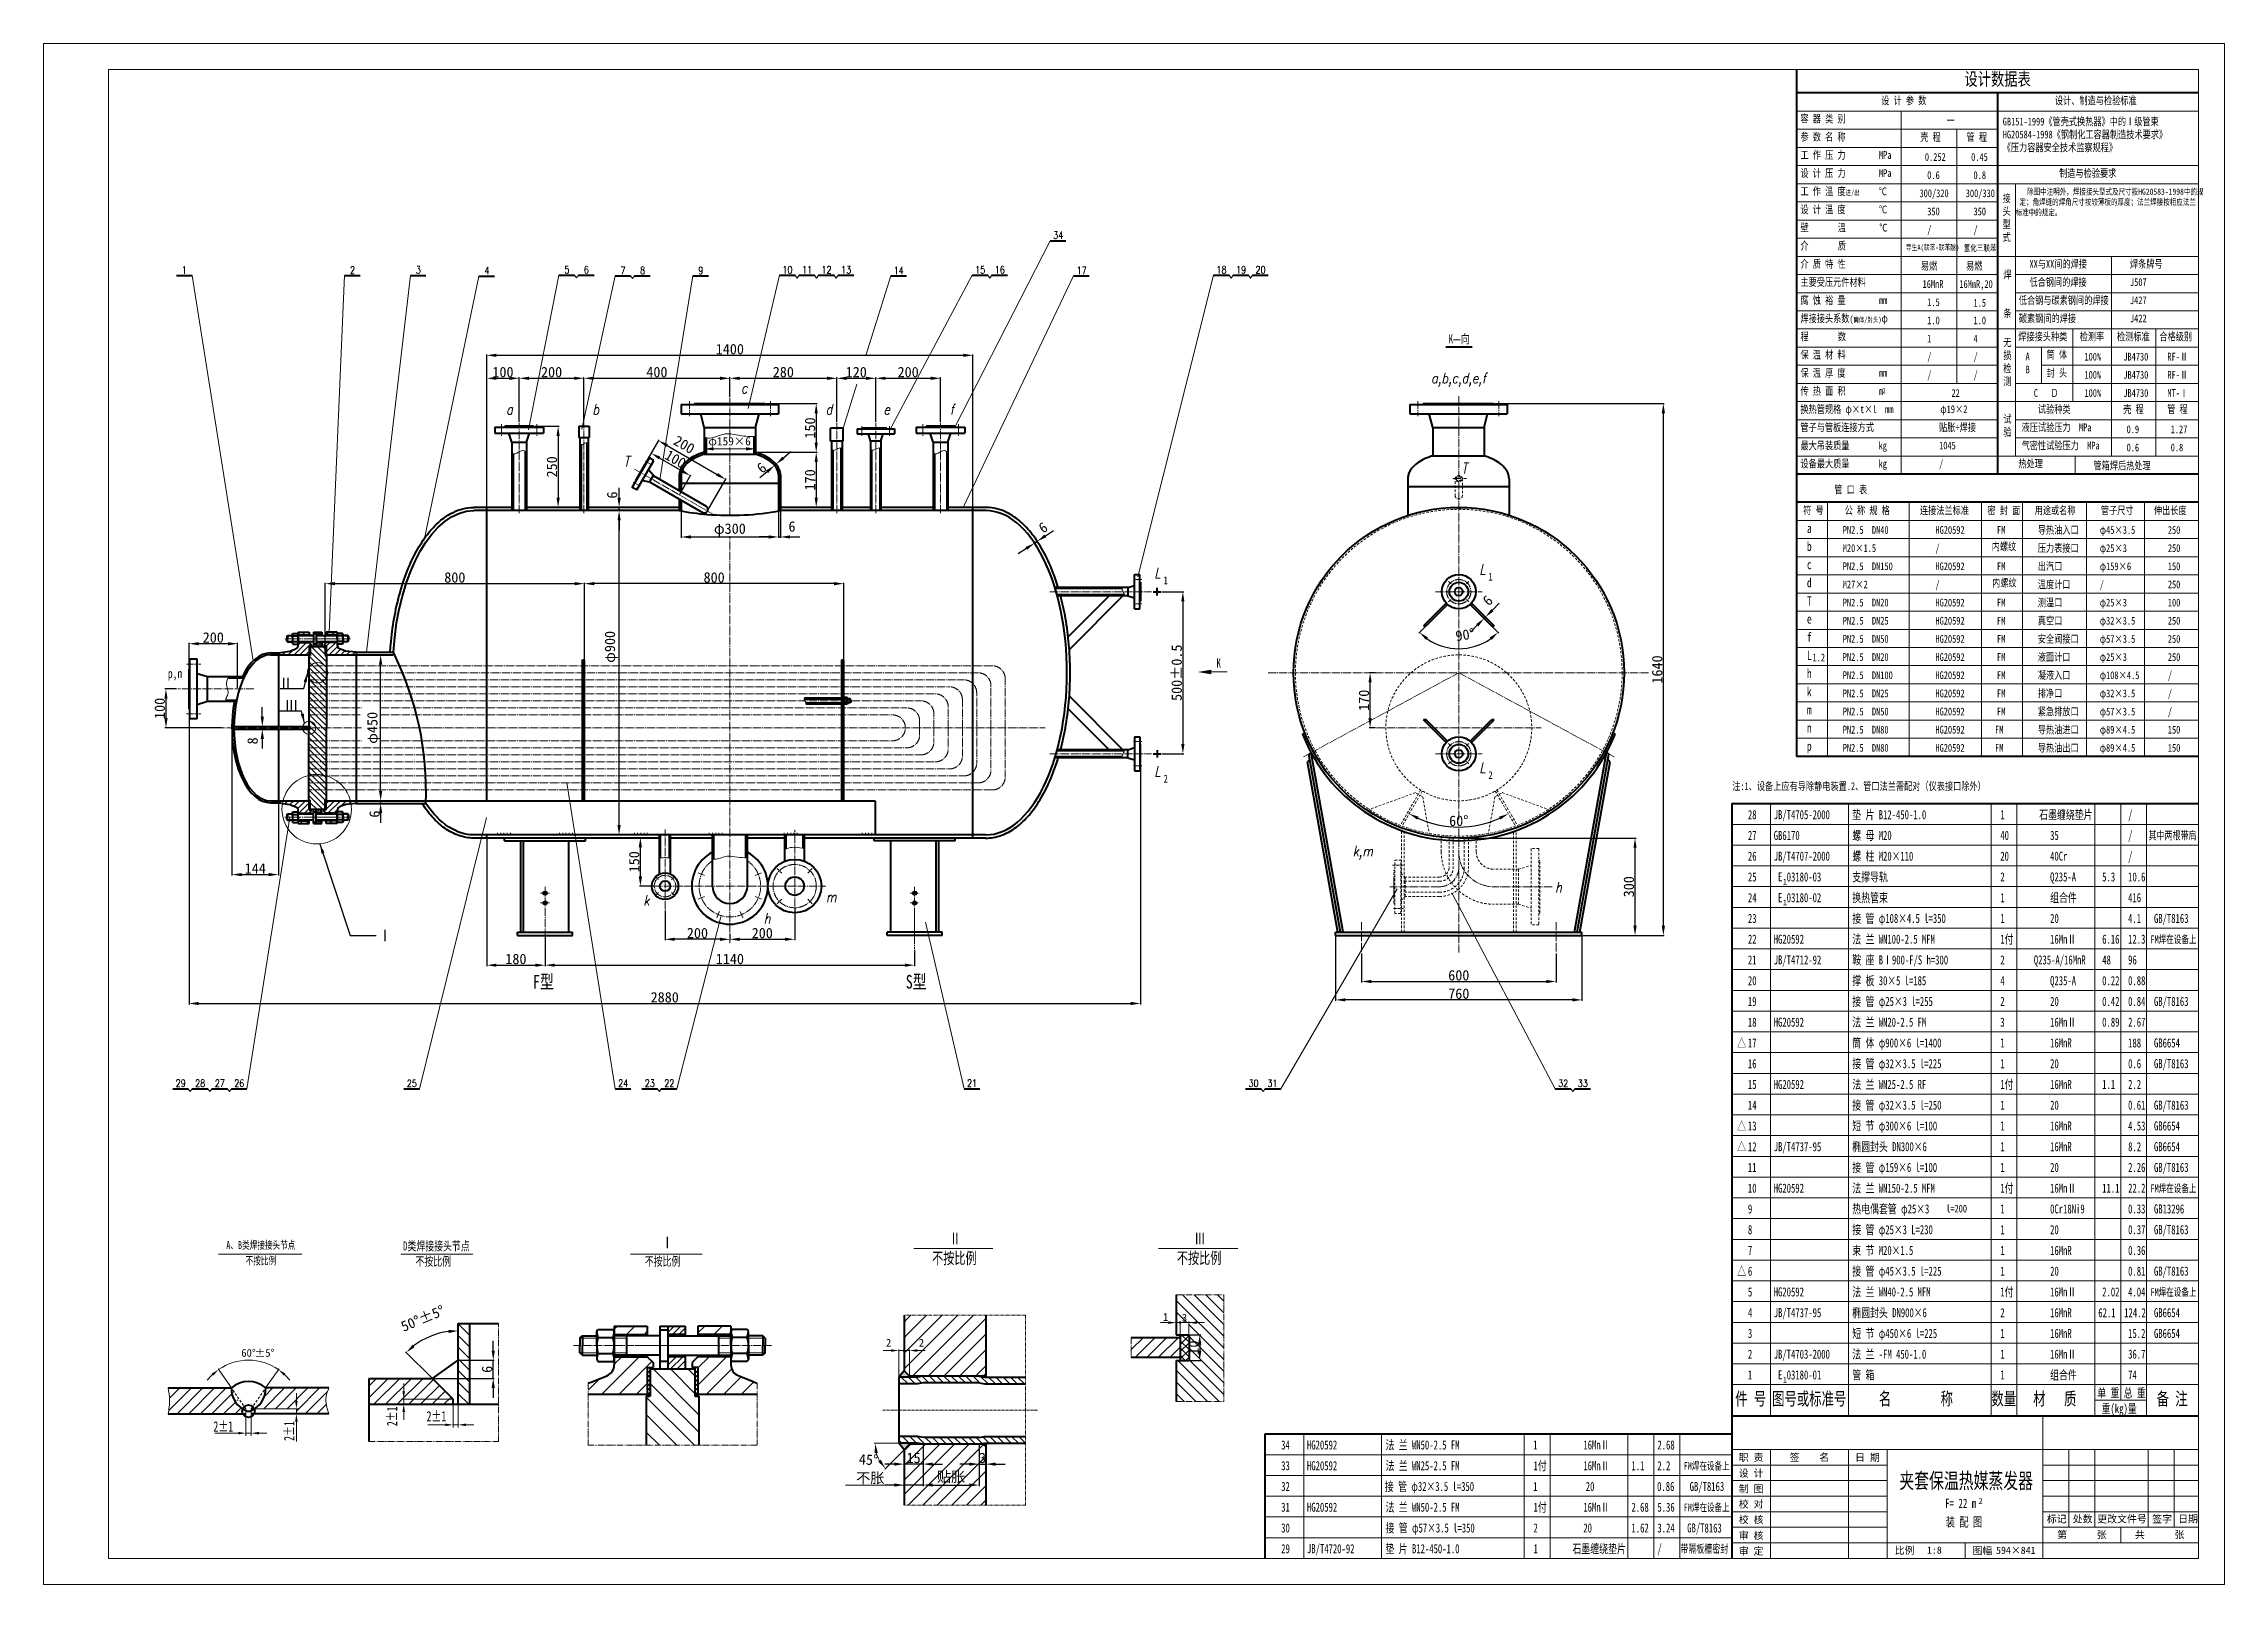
# Model space of a CAD drawing. Extents: x -7548 to 24390, y -23184 to 5092.
# Drawn here: x 7557 to 14285, y -14940 to -10188 of the extents above; entities that cross this region are included whole.
import ezdxf
from ezdxf.enums import TextEntityAlignment as Align

# ---------------------------------------------------------------- set-up
doc = ezdxf.new("R2010")
doc.units = 0
doc.header["$LTSCALE"] = 10
doc.header["$PDMODE"] = 1
for name, pattern in [('JXX-L', [2.95, 1.9, -0.25, 0.15, -0.25, 0.15, -0.25]), ('JXX-S', [1.7, 0.9, -0.2, 0.1, -0.2, 0.1, -0.2]), ('XX-L', [1.25, 0.75, -0.5]), ('ZXX-L', [3.28, 2.5, -0.3, 0.18, -0.3]), ('ZXX-S', [1.27, 0.75, -0.2, 0.12, -0.2])]:
    doc.linetypes.add(name, pattern=pattern)
doc.layers.get('Defpoints').update_dxf_attribs({"linetype": 'CONTINUOUS'})
for name, color, linetype, lineweight in [('A 粗实线', 1, 'CONTINUOUS', 40), ('B 细实线', 7, 'CONTINUOUS', 18), ('C 文 字', 2, 'CONTINUOUS', 20), ('D 短中心线', 3, 'ZXX-S', 18), ('E 长中心线', 3, 'ZXX-L', 18), ('G 长虚线', 6, 'XX-L', 20), ('H 短双点线', 3, 'JXX-S', 18), ('I 长双点线', 3, 'JXX-L', 18), ('J 标注尺寸', 2, 'CONTINUOUS', 18)]:
    doc.layers.add(name, color=color, linetype=linetype, lineweight=lineweight)
doc.styles.add('HZTXT', font='SIMFANG.TTF', dxfattribs={"width": 0.75})
doc.styles.add('ITALICT', font='ITALICT.shx', dxfattribs={"width": 0.7})
doc.styles.add('ROMANC', font='romanc', dxfattribs={"width": 0.7, "height": 6})
doc.styles.get("Standard").update_dxf_attribs({"font": 'SIMFANG.TTF'})
doc.styles.add('style2', font='SIMFANG.TTF', dxfattribs={"width": 0.7})
doc.styles.add('标题中文', font='SIMFANG.TTF', dxfattribs={"width": 0.7})
doc.dimstyles.new('通用标注4.0', dxfattribs={"dimtxt": 32, "dimasz": 30, "dimexe": 3, "dimexo": 3, "dimgap": 3, "dimtad": 1, "dimdec": 0, "dimzin": 0, "dimdsep": 46, "dimtxsty": 'Standard', "dimcen": 0, "dimadec": 0, "dimazin": 0, "dimtfac": 0.375, "dimtdec": 0, "dimtmove": 2, "dimatfit": 3, "dimfxl": 0, "dimtzin": 0, "dimarcsym": 0})
pattern_1 = [(135, (-645.433, -61.432), (-11.22532, -11.22532), [])]

msp = doc.modelspace()

# ---------------------------------------------------------------- texts
at = {"layer": 'C 文 字', "style": 'ROMANC', "width": 0.8}
for s, height, p in [('34', 22.58, (10687.8, -10778.6)), ('1', 22.6, (7991.8, -10885.9)), ('2', 22.6, (8510.6, -10885.9)), ('3', 22.6, (8713.6, -10885.3)), ('4', 22.6, (8925.2, -10887.5)), ('5', 22.6, (9171.7, -10884.9)), ('6', 22.6, (9232, -10884.9)), ('7', 22.6, (9345, -10887)), ('8', 22.6, (9405.3, -10887)), ('9', 22.6, (9584.9, -10887.3)), ('10', 22.58, (9852.4, -10885.1)), ('11', 22.58, (9912.7, -10885.1)), ('12', 22.58, (9973, -10885.1)), ('13', 22.58, (10033.3, -10885.1)), ('14', 22.58, (10195.6, -10887.3)), ('15', 22.58, (10447, -10885.1)), ('16', 22.58, (10507.3, -10885.1)), ('17', 22.58, (10759.8, -10887.3)), ('18', 22.58, (11191.4, -10885.2)), ('19', 22.58, (11251.7, -10885.2)), ('20', 22.58, (11312, -10885.2)), ('29', 22.58, (7980.3, -13394.1)), ('28', 22.58, (8040.6, -13394.1)), ('27', 22.58, (8100.9, -13394.1)), ('26', 22.58, (8161.2, -13394.1)), ('25', 22.58, (8693.6, -13394.3)), ('24', 22.58, (9345.4, -13394.1)), ('23', 22.58, (9427.5, -13394.1)), ('22', 22.58, (9487.8, -13394.1)), ('21', 22.58, (10421.9, -13394.1)), ('30', 22.58, (11290.4, -13394.3)), ('31', 22.58, (11348.3, -13394.3)), ('32', 22.58, (12245.6, -13394.3)), ('33', 22.58, (12305.9, -13394.3))]:
    msp.add_text(s, height=height, dxfattribs=at).set_placement(p, align=Align.MIDDLE)
at = {"layer": 'C 文 字'}
for s, height, style, width, p in [('a,b,c,d,e,f', 32, 'ITALICT', 0.8, (11837.9, -11235.3)), ('b ', 32, 'ITALICT', 0.8, (9250.5, -11331.7)), ('c', 32, 'ITALICT', 0.8, (9709.1, -11266.3)), ('d', 32, 'ITALICT', 0.8, (9970.1, -11331.7)), ('f', 32, 'ITALICT', 0.8, (10353.5, -11331.7)), ('a ', 32, 'ITALICT', 0.8, (8984.4, -11331.7)), ('e', 32, 'ITALICT', 0.8, (10148.6, -11331.7)), ('T', 32, 'ITALICT', 0.8, (9347.4, -11492.2)), ('T', 32, 'ITALICT', 0.8, (11932, -11513)), ('L', 32, 'ITALICT', 0.8, (10984.9, -11836.1)), ('L', 32, 'ITALICT', 0.8, (11987, -11824.8)), ('L', 32, 'ITALICT', 0.8, (10984.9, -12447.8)), ('L', 32, 'ITALICT', 0.8, (11987, -12436.5)), ('k,m', 32, 'ITALICT', 0.8, (11596.3, -12694)), ('h', 32, 'ITALICT', 0.8, (12221, -12805.7)), ('k', 32, 'ITALICT', 0.8, (9408, -12846.2)), ('m', 32, 'ITALICT', 0.8, (9971, -12835.7)), ('h', 32, 'ITALICT', 0.8, (9779.6, -12901.7)), ('Ⅱ', 36, '标题中文', 0.7, (10352.6, -13890.8)), ('Ⅲ', 36, '标题中文', 0.7, (11107.7, -13890.4)), ('不按比例', 36, '标题中文', 0.7, (10298.5, -13951.3)), ('不按比例', 36, '标题中文', 0.7, (11053.6, -13951))]:
    msp.add_text(s, height=height, dxfattribs=dict(at, style=style, width=width)).set_placement(p)
at = {"layer": 'C 文 字', "style": '标题中文', "oblique": 0.5}
for s, height, p in [('1', 17.9, (12929.5, -12772.5)), ('1', 17.9, (12929.5, -12836.5)), ('1', 17.9, (12929.5, -14308.5)), ('设 计', 22.4, (12825.3, -14596.1)), ('签    名', 22.4, (13005, -14547.2)), ('日 期', 22.4, (13184.1, -14547.7)), ('制 图', 22.4, (12825.3, -14644.1)), ('校 对', 22.4, (12825.3, -14691.2)), ('校 核', 22.4, (12825.3, -14739.2)), ('2', 17.9, (13533.5, -14682.3)), ('标记', 22.4, (13768.1, -14737.1)), ('处数', 22.4, (13848.1, -14737.1)), ('更改文件号', 22.4, (13969.4, -14737.1)), ('签字', 22.4, (14093.2, -14737.1)), ('日期', 22.4, (14173.2, -14737.1)), ('审 核', 22.4, (12825.3, -14788.1)), ('第      张', 22.4, (13845.7, -14785.8)), ('共      张', 22.4, (14085.7, -14785.8)), ('审 定', 22.4, (12825.3, -14836.1)), ('比例', 22.4, (13298.8, -14834)), ('1:8', 22.4, (13390.6, -14834)), ('图幅', 22.4, (13538.8, -14834.7)), ('594×841', 22.4, (13641.9, -14834.7))]:
    msp.add_text(s, height=height, rotation=0.09587, dxfattribs=at).set_placement(p, align=Align.MIDDLE)
msp.add_text('职 责', height=22.4, rotation=0.09587, dxfattribs=at).set_placement((12825.3, -14548.1), align=Align.MIDDLE_CENTER)
at = {"layer": 'C 文 字', "attachment_point": 1, "style": 'HZTXT'}
for s, insert, char_height, width in [('设计数据表', (13483.5, -10276.7), 40, 620), ('设 计 参 数', (13226.7, -10351.1), 24, 384), ('设计、制造与检验标准', (13762.7, -10351.1), 24, 384), ('容 器 类 别', (12977.5, -10407.1), 24, 384), ('一', (13428.1, -10413.1), 24, 384), ('GB151-1999《管壳式换热器》中的Ⅰ级管束\\PHG20584-1998《钢制化工容器制造技术要求》\\P《压力容器安全技术监察规程》', (13601.6, -10415.9), 24, 620), ('参 数 名 称', (12977.5, -10463.1), 24, 384), ('壳 程', (13347.2, -10463.7), 24, 384), ('管 程', (13489.9, -10463.7), 24, 384), ('工 作 压 力        MPa', (12977.5, -10519.1), 24, 384), ('0.252', (13361.4, -10525.1), 24, 384), ('0.45', (13504.2, -10525.1), 24, 384), ('设 计 压 力        MPa', (12977.5, -10575.1), 24, 384), ('工 作 温 度{\\H0.6667x;进/出      }℃', (12977.5, -10631.1), 24, 384), ('0.6', (13368.7, -10581.1), 24, 384), ('0.8', (13511.5, -10581.1), 24, 384), (' 制造与检验要求', (13762.7, -10575.1), 24, 384), ('设 计 温 度        ℃', (12977.5, -10687.1), 24, 384), ('300/320', (13344.8, -10637.1), 24, 384), ('350', (13368.7, -10693.1), 24, 384), ('300/330', (13487.5, -10637.1), 24, 384), ('350', (13511.5, -10693.1), 24, 384), ('接\\P头\\P型\\P式', (13601.2, -10652.8), 24, 384), ('   除图中注明外，焊接接头型式及尺寸按HG20583-1998中的规\\P 定；角焊缝的焊角尺寸按较薄板的厚度；法兰焊接按相应法兰标准中的规定。', (13641.5, -10634.5), 19.2, 564), ('壁       温        ℃', (12977.5, -10743.1), 24, 384), ('/', (13368.7, -10749.1), 24, 384), ('/', (13511.5, -10749.1), 24, 384), ('介       质', (12977.5, -10799.1), 24, 384), ('导生A(联苯-联苯醚)', (13302.8, -10807.8), 16.8, 268.8), ('氢化三联苯', (13481.4, -10808.3), 19.2, 307.2), ('介 质 特 性', (12977.5, -10855.1), 24, 384), ('易燃 ', (13349.2, -10861.1), 24, 384), ('易燃 ', (13488.7, -10861.1), 24, 384), ('焊\\P\\P\\P条', (13603.5, -10887.5), 24, 384), ('XX与XX间的焊接', (13684.1, -10855.1), 24, 384), ('焊条牌号', (13994.2, -10855.1), 24, 384), ('腐 蚀 裕 量        mm', (12977.5, -10967.1), 24, 384), ('主要受压元件材料', (12977.5, -10911.1), 24, 384), ('16MnR', (13354.4, -10917.1), 24, 384), ('16MnR,20', (13467.9, -10917.1), 24, 384), ('低合钢与碳素钢间的焊接', (13651.2, -10967.1), 24, 384), ('低合钢间的焊接', (13684.1, -10911.1), 24, 384), ('J507', (13994.2, -10911.1), 24, 384), ('焊接接头系数{\\H0.8333x;(\\H0.8x;筒体/封头)}φ{\\H0.8333x;        } ', (12977.5, -11023.1), 24, 384), ('1.5', (13368.7, -10973.1), 24, 384), ('1.0', (13368.7, -11029.1), 24, 384), ('1.5', (13511.5, -10974.9), 24, 384), ('1.0', (13511.5, -11029.1), 24, 384), ('碳素钢间的焊接', (13651.2, -11023.1), 24, 384), ('J427', (13994.2, -10967.1), 24, 384), ('J422', (13994.2, -11023.1), 24, 384), ('程       数 ', (12977.5, -11079.1), 24, 384), ('1 ', (13368.7, -11085.1), 24, 384), ('4', (13511.5, -11085.1), 24, 384), ('无\\P损\\P检\\P测', (13603.5, -11097.2), 24, 384), ('焊接接头种类', (13649.5, -11079.1), 24, 384), ('检测率', (13839, -11079.1), 24, 384), ('检测标准', (13953.9, -11079.1), 24, 384), ('合格级别', (14085, -11079.1), 24, 384), ('保 温 材 料', (12977.5, -11135.1), 24, 384), ('/', (13368.7, -11141.1), 24, 384), ('/', (13511.5, -11141.1), 24, 384), ('A\\PB', (13672, -11140.8), 24, 384), ('筒 体', (13736.9, -11135.1), 24, 384), ('100%', (13853.7, -11141.1), 24, 384), ('JB4730', (13973.7, -11141.1), 24, 384), ('RF-Ⅱ', (14109.7, -11141.1), 24, 384), ('保 温 厚 度        mm', (12977.5, -11191.1), 24, 384), ('/', (13368.7, -11197.1), 24, 384), ('/', (13511.5, -11197.1), 24, 384), ('封 头', (13736.9, -11191.1), 24, 384), ('100%', (13853.7, -11197.1), 24, 384), ('JB4730', (13973.7, -11197.1), 24, 384), ('RF-Ⅱ', (14109.7, -11197.1), 24, 384), ('传 热 面 积        m ', (12977.5, -11247.1), 24, 384), ('换热管规格 φ×t×l  mm', (12977.5, -11303.1), 24, 384), ('2', (13230.7, -11249.9), 16, 384), ('22', (13443.4, -11253.1), 24, 384), ('C   Ｄ', (13697.4, -11253.1), 24, 384), ('试验种类', (13710.2, -11303.1), 24, 384), ('100%', (13853.7, -11253.1), 24, 384), ('壳 程 ', (13973.2, -11303.1), 24, 384), ('JB4730', (13973.7, -11253.1), 24, 384), ('管 程 ', (14108.9, -11303.1), 24, 384), ('MT-Ⅰ', (14109.7, -11253.1), 24, 384), ('管子与管板连接方式', (12977.5, -11359.1), 24, 384), ('贴胀+焊接', (13405.3, -11359.1), 24, 384), (' φ19×2', (13396.2, -11303.1), 24, 384), ('试\\P验', (13603.5, -11333.3), 24, 384), ('液压试验压力  MPa', (13659.9, -11359.1), 24, 384), ('0.9', (13983.8, -11365.1), 24, 384), ('1.27', (14119.8, -11365.1), 24, 384), ('最大吊装质量       kg', (12977.5, -11415.1), 24, 384), ('1045', (13405.3, -11415.1), 24, 384), ('气密性试验压力  MPa', (13659.9, -11415.1), 24, 384), ('0.6', (13983.8, -11421.1), 24, 384), ('0.8', (14119.8, -11421.1), 24, 384), ('设备最大质量       kg', (12977.5, -11471.1), 24, 384), ('/', (13405.3, -11471.1), 24, 384), ('热处理', (13649.8, -11471.1), 24, 384), ('管箱焊后热处理', (13881.6, -11477.1), 24, 384), ('管 口 表', (13082.1, -11551.2), 24, 384), (' 符 号', (12973.2, -11615.2), 24, 384), ('公 称 规 格', (13114.1, -11615.2), 24, 384), ('连接法兰标准', (13346.1, -11615.2), 24, 384), ('密 封 面', (13554.6, -11615.2), 24, 384), ('用途或名称', (13700.2, -11615.2), 24, 384), ('管子尺寸', (13904.5, -11615.2), 24, 384), ('伸出长度', (14068.2, -11615.2), 24, 384), ('a', (12997.5, -11667.8), 28.8, 460.8), ('PN2.5  DN40', (13108.1, -11675.5), 24, 384), ('HG20592', (13394, -11675.5), 24, 384), ('FM', (13583.9, -11675.5), 24, 384), ('导热油入口', (13709.8, -11675.5), 24, 384), ('φ45×3.5', (13900.9, -11675.5), 24, 384), ('250', (14111, -11675.5), 24, 384), ('b', (12997.5, -11723.8), 28.8, 460.8), ('M20×1.5', (13108.1, -11731.5), 24, 384), ('/', (13394, -11731.5), 24, 384), ('内螺纹', (13567.7, -11726.5), 24, 384), ('压力表接口', (13709.8, -11731.5), 24, 384), ('φ25×3 ', (13900.9, -11731.5), 24, 384), ('250', (14111, -11731.5), 24, 384), ('1', (11012.9, -11831), 24, 384), ('1', (12014.9, -11819.7), 24, 384), ('d', (12997.5, -11835.8), 28.8, 460.8), ('c', (12997.5, -11779.8), 28.8, 460.8), ('PN2.5  DN150', (13108.1, -11787.5), 24, 384), ('HG20592', (13394, -11787.5), 24, 384), ('内螺纹', (13568.8, -11838.5), 24, 384), ('FM', (13583.9, -11787.5), 24, 384), ('温度计口', (13709.8, -11843.5), 24, 384), ('出汽口', (13709.8, -11787.5), 24, 384), ('φ159×6', (13900.9, -11787.5), 24, 384), ('150', (14111, -11787.5), 24, 384), ('T ', (12997.5, -11891.8), 28.8, 460.8), ('M27×2', (13108.1, -11843.5), 24, 384), ('PN2.5  DN20', (13108.1, -11899.5), 24, 384), ('/', (13394, -11843.5), 24, 384), ('HG20592', (13394, -11899.5), 24, 384), ('FM', (13583.9, -11899.5), 24, 384), ('测温口', (13709.8, -11899.5), 24, 384), ('/', (13900.9, -11843.5), 24, 384), ('φ25×3', (13900.9, -11899.5), 24, 384), ('250', (14111, -11843.5), 24, 384), ('100', (14111, -11899.5), 24, 384), ('e', (12997.5, -11947.8), 28.8, 460.8), ('PN2.5  DN25', (13108.1, -11955.5), 24, 384), ('HG20592', (13394, -11955.5), 24, 384), ('FM', (13583.9, -11955.5), 24, 384), ('真空口', (13709.8, -11955.5), 24, 384), ('φ32×3.5', (13900.9, -11955.5), 24, 384), ('250', (14111, -11955.5), 24, 384), ('f', (12997.5, -12003.8), 28.8, 460.8), ('PN2.5  DN50', (13108.1, -12011.5), 24, 384), ('HG20592', (13394, -12011.5), 24, 384), ('FM', (13583.9, -12011.5), 24, 384), ('安全阀接口', (13709.8, -12011.5), 24, 384), ('φ57×3.5', (13900.9, -12011.5), 24, 384), ('250', (14111, -12011.5), 24, 384), ('L', (12997.5, -12059.8), 28.8, 460.8), ('1.2', (13014.7, -12069), 24, 384), ('PN2.5  DN20', (13108.1, -12067.5), 24, 384), ('HG20592', (13394, -12067.5), 24, 384), ('FM', (13583.9, -12067.5), 24, 384), ('液面计口', (13709.8, -12067.5), 24, 384), ('φ25×3 ', (13900.9, -12067.5), 24, 384), ('250', (14111, -12067.5), 24, 384), ('p,n', (7940.9, -12115.6), 28.8, 460.8), ('h', (12997.5, -12115.8), 28.8, 460.8), ('k', (12997.5, -12171.8), 28.8, 460.8), ('PN2.5  DN100', (13108.1, -12123.5), 24, 384), ('HG20592', (13394, -12123.5), 24, 384), ('FM', (13583.9, -12123.5), 24, 384), ('凝液入口', (13709.8, -12123.5), 24, 384), ('排净口', (13709.8, -12179.5), 24, 384), ('φ108×4.5 ', (13900.9, -12123.5), 24, 384), ('/', (14111, -12123.5), 24, 384), ('/', (14111, -12179.5), 24, 384), ('m', (12997.5, -12227.8), 28.8, 460.8), ('PN2.5  DN25', (13108.1, -12179.5), 24, 384), ('PN2.5  DN50', (13108.1, -12235.5), 24, 384), ('HG20592', (13394, -12179.5), 24, 384), ('HG20592', (13394, -12235.5), 24, 384), ('FM', (13583.9, -12179.5), 24, 384), ('FM', (13583.9, -12235.5), 24, 384), ('紧急排放口', (13709.8, -12235.5), 24, 384), ('φ32×3.5', (13900.9, -12179.5), 24, 384), ('φ57×3.5', (13900.9, -12235.5), 24, 384), ('/', (14111, -12235.5), 24, 384), ('n', (12997.5, -12283.8), 28.8, 460.8), ('PN2.5  DN80', (13108.1, -12291.5), 24, 384), ('HG20592', (13394, -12291.5), 24, 384), ('FM', (13578, -12291.5), 24, 384), ('导热油进口', (13709.8, -12291.5), 24, 384), ('φ89×4.5', (13900.9, -12291.5), 24, 384), ('150', (14111, -12291.5), 24, 384), ('p', (12997.5, -12339.8), 28.8, 460.8), ('PN2.5  DN80', (13108.1, -12347.5), 24, 384), ('HG20592', (13394, -12347.5), 24, 384), ('FM', (13578, -12347.5), 24, 384), ('导热油出口', (13709.8, -12347.5), 24, 384), ('φ89×4.5', (13900.9, -12347.5), 24, 384), ('150', (14111, -12347.5), 24, 384), ('2', (11012.9, -12442.8), 24, 384), ('2', (12014.9, -12431.5), 24, 384), ('注:1、设备上应有导除静电装置.2、管口法兰需配对（仪表接口除外）', (12767.1, -12465.8), 24, 839.279)]:
    msp.add_mtext(s, dxfattribs=dict(at, insert=insert, char_height=char_height, width=width))
at = {"layer": 'C 文 字', "char_height": 36, "attachment_point": 1}
for insert in [(8586.3, -12920.6), (9457, -13866.9)]:
    msp.add_mtext('Ⅰ', dxfattribs=dict(at, insert=insert))
at = {"layer": 'J 标注尺寸'}
for s, height, style, width, p in [('K—向', 28, '标题中文', 0.7, (11892.5, -11111.9)), ('K', 28, '标题中文', 0.7, (11176.1, -12112)), ('28', 28, '标题中文', 0.7, (12815.5, -12579.6)), ('JB/T4705-2000', 28, '标题中文', 0.7, (12895.1, -12579.6)), ('垫 片 B12-450-1.0', 28, '标题中文', 0.7, (13137.5, -12579.6)), ('1', 28, '标题中文', 0.7, (13594.1, -12579.6)), ('石墨缠绕垫片', 28, '标题中文', 0.7, (13714.1, -12579.6)), ('/', 28, '标题中文', 0.7, (13988.5, -12579.6)), ('27', 28, '标题中文', 0.7, (12815.5, -12643.6)), ('GB6170', 28, '标题中文', 0.7, (12895.1, -12643.6)), ('螺 母 M20', 28, '标题中文', 0.7, (13137.5, -12643.6)), ('40', 28, '标题中文', 0.7, (13594.1, -12643.6)), ('35', 28, '标题中文', 0.7, (13747.8, -12643.6)), ('/', 28, '标题中文', 0.7, (13988.5, -12643.6)), ('其中两根带肩', 25.2, '标题中文', 0.7, (14051.6, -12642.4)), ('26', 28, '标题中文', 0.7, (12815.5, -12707.6)), ('JB/T4707-2000', 28, '标题中文', 0.7, (12895.1, -12707.6)), ('螺 柱 M20×110', 28, '标题中文', 0.7, (13137.5, -12707.6)), ('20', 28, '标题中文', 0.7, (13594.1, -12707.6)), ('40Cr', 28, '标题中文', 0.7, (13747.8, -12707.6)), ('/', 28, '标题中文', 0.7, (13988.5, -12707.6)), ('25', 28, '标题中文', 0.7, (12815.5, -12771.6)), (' E 03180-03', 28, '标题中文', 0.7, (12895.1, -12771.6)), ('支撑导轨', 28, '标题中文', 0.7, (13137.5, -12771.6)), ('2', 28, '标题中文', 0.7, (13594.1, -12771.6)), ('Q235-A', 28, '标题中文', 0.7, (13747.8, -12771.6)), ('5.3', 28, '标题中文', 0.7, (13908.5, -12771.6)), ('10.6', 28, '标题中文', 0.7, (13988.5, -12771.6)), ('24', 28, '标题中文', 0.7, (12815.5, -12835.6)), (' E 03180-02', 28, '标题中文', 0.7, (12895.1, -12835.6)), ('换热管束  ', 28, '标题中文', 0.7, (13137.5, -12835.6)), ('1', 28, '标题中文', 0.7, (13594.1, -12835.6)), ('组合件', 28, '标题中文', 0.7, (13747.8, -12835.6)), ('416', 28, '标题中文', 0.7, (13988.5, -12835.6)), ('23', 28, '标题中文', 0.7, (12815.5, -12899.6)), ('接 管 φ108×4.5 l=350', 28, '标题中文', 0.7, (13137.5, -12899.6)), ('1', 28, '标题中文', 0.7, (13594.1, -12899.6)), ('20', 28, '标题中文', 0.7, (13747.8, -12899.6)), ('4.1', 28, '标题中文', 0.7, (13988.5, -12899.6)), ('GB/T8163', 28, '标题中文', 0.7, (14068.2, -12899.6)), ('22', 28, '标题中文', 0.7, (12815.5, -12963.6)), ('HG20592', 28, '标题中文', 0.7, (12895.1, -12963.6)), ('法 兰 WN100-2.5 MFM', 28, '标题中文', 0.7, (13137.5, -12963.6)), ('1付', 28, '标题中文', 0.7, (13594.1, -12963.6)), ('16MnⅡ', 28, '标题中文', 0.7, (13747.8, -12963.6)), ('6.16', 28, '标题中文', 0.7, (13908.5, -12963.6)), ('12.3 ', 28, '标题中文', 0.7, (13988.5, -12963.6)), ('FM焊在设备上', 23.8, '标题中文', 0.7, (14057.6, -12962.1)), ('21', 28, '标题中文', 0.7, (12815.5, -13027.6)), ('JB/T4712-92', 28, '标题中文', 0.7, (12895.1, -13027.6)), ('鞍 座 BⅠ900-F/S h=300', 28, '标题中文', 0.7, (13137.5, -13027.6)), ('2', 28, '标题中文', 0.7, (13594.1, -13027.6)), ('Q235-A/16MnR', 28, '标题中文', 0.7, (13697.5, -13027.6)), ('48', 28, '标题中文', 0.7, (13908.5, -13027.6)), ('96', 28, '标题中文', 0.7, (13988.5, -13027.6)), ('20', 28, '标题中文', 0.7, (12815.5, -13091.6)), ('撑 板 30×5 l=185', 28, '标题中文', 0.7, (13137.5, -13091.6)), ('4', 28, '标题中文', 0.7, (13594.1, -13091.6)), ('Q235-A', 28, '标题中文', 0.7, (13747.8, -13091.6)), ('0.22', 28, '标题中文', 0.7, (13908.5, -13091.6)), ('0.88', 28, '标题中文', 0.7, (13988.5, -13091.6)), ('19', 28, '标题中文', 0.7, (12815.5, -13155.6)), ('接 管 φ25×3 l=255', 28, '标题中文', 0.7, (13137.5, -13155.6)), ('2', 28, '标题中文', 0.7, (13594.1, -13155.6)), ('20', 28, '标题中文', 0.7, (13747.8, -13155.6)), ('0.42', 28, '标题中文', 0.7, (13908.5, -13155.6)), ('0.84', 28, '标题中文', 0.7, (13988.5, -13155.6)), ('GB/T8163', 28, '标题中文', 0.7, (14068.2, -13155.6)), ('△', 28, '标题中文', 0.7, (12782.4, -13283.6)), ('18', 28, '标题中文', 0.7, (12815.5, -13219.6)), ('HG20592', 28, '标题中文', 0.7, (12895.1, -13219.6)), ('筒 体 φ900×6 l=1400', 28, '标题中文', 0.7, (13137.5, -13283.6)), ('法 兰 WN20-2.5 FM', 28, '标题中文', 0.7, (13137.5, -13219.6)), ('3', 28, '标题中文', 0.7, (13594.1, -13219.6)), ('16MnⅡ', 28, '标题中文', 0.7, (13747.8, -13219.6)), ('0.89', 28, '标题中文', 0.7, (13908.5, -13219.6)), ('2.67', 28, '标题中文', 0.7, (13988.5, -13219.6)), ('17', 28, '标题中文', 0.7, (12815.5, -13283.6)), ('16', 28, '标题中文', 0.7, (12815.5, -13347.6)), ('接 管 φ32×3.5 l=225', 28, '标题中文', 0.7, (13137.5, -13347.6)), ('1', 28, '标题中文', 0.7, (13594.1, -13283.6)), ('1', 28, '标题中文', 0.7, (13594.1, -13347.6)), ('20', 28, '标题中文', 0.7, (13747.8, -13347.6)), ('16MnR', 28, '标题中文', 0.7, (13747.8, -13283.6)), ('0.6', 28, '标题中文', 0.7, (13988.5, -13347.6)), ('188', 28, '标题中文', 0.7, (13988.5, -13283.6)), ('GB6654', 28, '标题中文', 0.7, (14068.2, -13283.6)), ('GB/T8163', 28, '标题中文', 0.7, (14068.2, -13347.6)), ('15', 28, '标题中文', 0.7, (12815.5, -13411.6)), ('HG20592', 28, '标题中文', 0.7, (12895.1, -13411.6)), ('法 兰 WN25-2.5 RF', 28, '标题中文', 0.7, (13137.5, -13411.6)), ('1付', 28, '标题中文', 0.7, (13594.1, -13411.6)), ('16MnR', 28, '标题中文', 0.7, (13747.8, -13411.6)), ('1.1', 28, '标题中文', 0.7, (13908.5, -13411.6)), ('2.2', 28, '标题中文', 0.7, (13988.5, -13411.6)), ('14', 28, '标题中文', 0.7, (12815.5, -13475.6)), ('接 管 φ32×3.5 l=250', 28, '标题中文', 0.7, (13137.5, -13475.6)), ('1', 28, '标题中文', 0.7, (13594.1, -13475.6)), ('20', 28, '标题中文', 0.7, (13747.8, -13475.6)), ('0.61', 28, '标题中文', 0.7, (13988.5, -13475.6)), ('GB/T8163', 28, '标题中文', 0.7, (14068.2, -13475.6)), ('△', 28, '标题中文', 0.7, (12782.4, -13539.6)), ('13', 28, '标题中文', 0.7, (12815.5, -13539.6)), ('短 节 φ300×6 l=100', 28, '标题中文', 0.7, (13137.5, -13539.6)), ('1', 28, '标题中文', 0.7, (13594.1, -13539.6)), ('16MnR', 28, '标题中文', 0.7, (13747.8, -13539.6)), ('4.53', 28, '标题中文', 0.7, (13988.5, -13539.6)), ('GB6654', 28, '标题中文', 0.7, (14068.2, -13539.6)), ('△', 28, '标题中文', 0.7, (12782.4, -13603.6)), ('12', 28, '标题中文', 0.7, (12815.5, -13603.6)), ('JB/T4737-95', 28, '标题中文', 0.7, (12895.1, -13603.6)), ('椭圆封头 DN300×6', 28, '标题中文', 0.7, (13137.5, -13603.6)), ('1', 28, '标题中文', 0.7, (13594.1, -13603.6)), ('16MnR', 28, '标题中文', 0.7, (13747.8, -13603.6)), ('8.2', 28, '标题中文', 0.7, (13988.5, -13603.6)), ('GB6654', 28, '标题中文', 0.7, (14068.2, -13603.6)), ('11', 28, '标题中文', 0.7, (12815.5, -13667.6)), ('接 管 φ159×6 l=100', 28, '标题中文', 0.7, (13137.5, -13667.6)), ('1', 28, '标题中文', 0.7, (13594.1, -13667.6)), ('20', 28, '标题中文', 0.7, (13747.8, -13667.6)), ('2.26', 28, '标题中文', 0.7, (13988.5, -13667.6)), ('GB/T8163', 28, '标题中文', 0.7, (14068.2, -13667.6)), ('10', 28, '标题中文', 0.7, (12815.5, -13731.6)), ('HG20592', 28, '标题中文', 0.7, (12895.1, -13731.6)), ('法 兰 WN150-2.5 MFM', 28, '标题中文', 0.7, (13137.5, -13731.6)), ('1付', 28, '标题中文', 0.7, (13594.1, -13731.6)), ('16MnⅡ', 28, '标题中文', 0.7, (13747.8, -13731.6)), ('11.1', 28, '标题中文', 0.7, (13908.5, -13731.6)), ('22.2', 28, '标题中文', 0.7, (13988.5, -13731.6)), ('FM焊在设备上', 23.8, '标题中文', 0.7, (14057.6, -13730.1)), ('9', 28, '标题中文', 0.7, (12815.5, -13795.6)), ('热电偶套管 φ25×3', 28, '标题中文', 0.7, (13137.5, -13795.6)), ('l=200 ', 24, 'HZTXT', 0.75, (13427.2, -13792.5)), ('1', 28, '标题中文', 0.7, (13594.1, -13795.6)), ('0Cr18Ni9', 28, '标题中文', 0.7, (13747.8, -13795.6)), ('0.33', 28, '标题中文', 0.7, (13988.5, -13795.6)), ('GB13296', 28, '标题中文', 0.7, (14068.2, -13795.6)), ('8', 28, '标题中文', 0.7, (12815.5, -13859.6)), ('接 管 φ25×3 L=230', 28, '标题中文', 0.7, (13137.5, -13859.6)), ('1', 28, '标题中文', 0.7, (13594.1, -13859.6)), ('20', 28, '标题中文', 0.7, (13747.8, -13859.6)), ('0.37', 28, '标题中文', 0.7, (13988.5, -13859.6)), ('GB/T8163', 28, '标题中文', 0.7, (14068.2, -13859.6)), ('A、B类焊接接头节点', 24, '标题中文', 0.7, (8121, -13905)), ('不按比例', 24, '标题中文', 0.7, (8180.6, -13953.2)), ('D', 28, 'style2', 0.7, (8666.5, -13909.8)), ('类焊接接头节点', 28, 'style2', 0.7, (8680, -13909.8)), ('不按比例', 28, 'style2', 0.7, (8704.7, -13957)), ('不按比例', 28, 'style2', 0.7, (9412.3, -13957)), ('7', 28, '标题中文', 0.7, (12815.5, -13923.6)), ('束 节 M20×1.5', 28, '标题中文', 0.7, (13137.5, -13923.6)), ('1', 28, '标题中文', 0.7, (13594.1, -13923.6)), ('16MnR', 28, '标题中文', 0.7, (13747.8, -13923.6)), ('0.36', 28, '标题中文', 0.7, (13988.5, -13923.6)), ('△', 28, '标题中文', 0.7, (12782.4, -13987.6)), ('6', 28, '标题中文', 0.7, (12815.5, -13987.6)), ('接 管 φ45×3.5 l=225', 28, '标题中文', 0.7, (13137.5, -13987.6)), ('1', 28, '标题中文', 0.7, (13594.1, -13987.6)), ('20', 28, '标题中文', 0.7, (13747.8, -13987.6)), ('0.81', 28, '标题中文', 0.7, (13988.5, -13987.6)), ('GB/T8163', 28, '标题中文', 0.7, (14068.2, -13987.6)), ('5', 28, '标题中文', 0.7, (12815.5, -14051.6)), ('HG20592', 28, '标题中文', 0.7, (12895.1, -14051.6)), ('法 兰 WN40-2.5 MFM', 28, '标题中文', 0.7, (13137.5, -14051.6)), ('1付', 28, '标题中文', 0.7, (13594.1, -14051.6)), ('16MnⅡ', 28, '标题中文', 0.7, (13747.8, -14051.6)), ('2.02', 28, '标题中文', 0.7, (13908.5, -14051.6)), ('4.04', 28, '标题中文', 0.7, (13988.5, -14051.6)), ('FM焊在设备上', 23.8, '标题中文', 0.7, (14057.6, -14050.1)), ('4', 28, '标题中文', 0.7, (12815.5, -14115.6)), ('JB/T4737-95', 28, '标题中文', 0.7, (12895.1, -14115.6)), ('椭圆封头 DN900×6', 28, '标题中文', 0.7, (13137.5, -14115.6)), ('2', 28, '标题中文', 0.7, (13594.1, -14115.6)), ('16MnR', 28, '标题中文', 0.7, (13747.8, -14115.6)), ('62.1', 28, '标题中文', 0.7, (13896.4, -14115.6)), ('124.2', 28, '标题中文', 0.7, (13976.4, -14115.6)), ('GB6654', 28, '标题中文', 0.7, (14068.2, -14115.6)), ('3', 28, '标题中文', 0.7, (12815.5, -14179.6)), ('短 节 φ450×6 l=225', 28, '标题中文', 0.7, (13137.5, -14179.6)), ('1', 28, '标题中文', 0.7, (13594.1, -14179.6)), ('16MnR', 28, '标题中文', 0.7, (13747.8, -14179.6)), ('15.2', 28, '标题中文', 0.7, (13988.5, -14179.6)), ('GB6654', 28, '标题中文', 0.7, (14068.2, -14179.6)), ('2', 28, '标题中文', 0.7, (12815.5, -14243.6)), ('JB/T4703-2000', 28, '标题中文', 0.7, (12895.1, -14243.6)), ('法 兰 -FM 450-1.0', 28, '标题中文', 0.7, (13137.5, -14243.6)), ('1', 28, '标题中文', 0.7, (13594.1, -14243.6)), ('16MnⅡ', 28, '标题中文', 0.7, (13747.8, -14243.6)), ('36.7', 28, '标题中文', 0.7, (13988.5, -14243.6)), ('1', 28, '标题中文', 0.7, (12815.5, -14307.6)), (' E 03180-01', 28, '标题中文', 0.7, (12895.1, -14307.6)), ('管 箱', 28, '标题中文', 0.7, (13137.5, -14307.6)), ('1', 28, '标题中文', 0.7, (13594.1, -14307.6)), ('组合件', 28, '标题中文', 0.7, (13747.8, -14307.6)), ('74', 28, '标题中文', 0.7, (13988.5, -14307.6)), ('件 号', 39.98, '标题中文', 0.7, (12776.4, -14386.9)), ('图号或标准号', 39.98, '标题中文', 0.7, (12890.1, -14386.9)), ('名        称', 39.98, '标题中文', 0.7, (13219.5, -14386.9)), ('数量', 39.98, '标题中文', 0.7, (13566.7, -14386.9)), ('材   质', 39.98, '标题中文', 0.7, (13695.5, -14386.9)), ('单 重', 28, '标题中文', 0.7, (13893.4, -14363.2)), ('重(kg)量', 28, '标题中文', 0.7, (13906.7, -14411.2)), ('总 重', 28, '标题中文', 0.7, (13974.8, -14363.2)), ('备 注', 39.98, '标题中文', 0.7, (14076.7, -14386.9)), ('2±1', 32, 'style2', 0.7, (8081.2, -14468.4)), ('2±1', 32, 'style2', 0.7, (8738.8, -14437.2)), ('34', 28, '标题中文', 0.7, (11375.5, -14523.6)), ('HG20592', 28, '标题中文', 0.7, (11455.1, -14523.6)), ('法 兰 WN50-2.5 FM', 28, '标题中文', 0.7, (11697.5, -14523.6)), ('1', 28, '标题中文', 0.7, (12153.1, -14523.6)), ('16MnⅡ', 28, '标题中文', 0.7, (12307.8, -14523.6)), ('2.68', 28, '标题中文', 0.7, (12536.2, -14523.6)), ('33', 28, '标题中文', 0.7, (11375.5, -14587.6)), ('HG20592', 28, '标题中文', 0.7, (11455.1, -14587.6)), ('法 兰 WN25-2.5 FM', 28, '标题中文', 0.7, (11697.5, -14587.6)), ('1付', 28, '标题中文', 0.7, (12154.1, -14587.6)), ('16MnⅡ', 28, '标题中文', 0.7, (12307.8, -14587.6)), ('1.1', 28, '标题中文', 0.7, (12456.2, -14587.6)), ('2.2', 28, '标题中文', 0.7, (12536.2, -14587.6)), ('FM焊在设备上', 23.8, '标题中文', 0.7, (12617.6, -14586.1)), ('夹套保温热媒蒸发器', 47.98, '标题中文', 0.7, (13282.7, -14644)), ('32', 28, '标题中文', 0.7, (11375.5, -14651.6)), ('接 管 φ32×3.5 l=350', 28, '标题中文', 0.7, (11695.5, -14651.6)), ('1', 28, '标题中文', 0.7, (12153.1, -14651.6)), ('20', 28, '标题中文', 0.7, (12315.2, -14651.6)), ('0.86', 28, '标题中文', 0.7, (12535.3, -14651.6)), ('GB/T8163', 28, '标题中文', 0.7, (12635.7, -14651.6)), ('31', 28, '标题中文', 0.7, (11375.5, -14715.6)), ('HG20592', 28, '标题中文', 0.7, (11455.1, -14715.6)), ('法 兰 WN50-2.5 FM', 28, '标题中文', 0.7, (11697.5, -14715.6)), ('1付', 28, '标题中文', 0.7, (12154.1, -14715.6)), ('16MnⅡ', 28, '标题中文', 0.7, (12307.8, -14715.6)), ('2.68', 28, '标题中文', 0.7, (12456.2, -14715.6)), ('5.36', 28, '标题中文', 0.7, (12536.2, -14715.6)), ('FM焊在设备上', 23.8, '标题中文', 0.7, (12617.6, -14714.1)), ('F= 22 m', 28.79, '标题中文', 0.7, (13423.9, -14704.1)), ('装 配 图', 28.79, '标题中文', 0.7, (13426, -14761.5)), ('30', 28, '标题中文', 0.7, (11375.5, -14779.6)), ('接 管 φ57×3.5 l=350', 28, '标题中文', 0.7, (11697.5, -14779.6)), ('2', 28, '标题中文', 0.7, (12154.1, -14779.6)), ('20', 28, '标题中文', 0.7, (12307.8, -14779.6)), ('1.62', 28, '标题中文', 0.7, (12456.2, -14779.6)), ('3.24', 28, '标题中文', 0.7, (12536.2, -14779.6)), ('GB/T8163', 28, '标题中文', 0.7, (12628.2, -14779.6)), ('29', 28, '标题中文', 0.7, (11375.5, -14843.6)), ('JB/T4720-92', 28, '标题中文', 0.7, (11455.1, -14843.6)), ('垫 片 B12-450-1.0', 28, '标题中文', 0.7, (11697.5, -14843.6)), ('1', 28, '标题中文', 0.7, (12154.1, -14843.6)), ('石墨缠绕垫片', 28, '标题中文', 0.7, (12274.1, -14843.6)), ('/', 28, '标题中文', 0.7, (12536.2, -14843.6)), ('带隔板槽密封', 25.2, '标题中文', 0.7, (12606.8, -14842.3))]:
    msp.add_text(s, height=height, dxfattribs=dict(at, style=style, width=width)).set_placement(p)
at = {"layer": 'J 标注尺寸', "style": 'style2', "width": 0.7}
for p in [(8648.4, -14451.7), (8330.9, -14497.1)]:
    msp.add_text('2±1', height=32, rotation=90, dxfattribs=at).set_placement(p)
at = {"layer": 'J 标注尺寸'}
for s, insert, char_height, attachment_point in [('φ159×6', (9673.8, -11417.4), 25.6, 5), ('Ⅱ', (8326.5, -12174.6), 32, 9), ('Ⅲ', (8343.8, -12243.7), 32, 9), ('1', (11018.8, -14115), 24, 5), ('3', (11077.2, -14117.3), 24, 5), ('2', (10164.2, -14194.4), 24, 5), ('2', (10265.7, -14194.4), 24, 5), ('60° ', (8189.7, -14225.9), 24, 5), (' ±5°', (8231, -14225.9), 24, 5)]:
    msp.add_mtext(s, dxfattribs=dict(at, insert=insert, char_height=char_height, attachment_point=attachment_point))
at = {"layer": 'J 标注尺寸', "char_height": 42, "attachment_point": 1, "style": 'HZTXT'}
for s, insert, width in [('F型', (9067.3, -13060), 214.95), ('S型', (10217.3, -13060), 215)]:
    msp.add_mtext(s, dxfattribs=dict(at, insert=insert, width=width))
at = {"layer": 'J 标注尺寸', "insert": (10102.6, -14555.1), "char_height": 32, "attachment_point": 5, "rotation": 357.36859}
msp.add_mtext('45°', dxfattribs=at)

# ---------------------------------------------------------------- blocks, each defined once
blk = doc.blocks.new('*D58')
at = {"layer": 'C 文 字', "color": 0, "lineweight": -2}
for p, q in [((9226.1, -12085.6), (9226.1, -11850.2)), ((9996.1, -11853.2), (9256.1, -11853.2)), ((10026.1, -12085.6), (10026.1, -11850.2))]:
    blk.add_line(p, q, dxfattribs=at)
at = {"layer": 'C 文 字', "color": 0}
for points in [[(9256.1, -11848.2), (9256.1, -11858.2), (9226.1, -11853.2)], [(9996.1, -11848.2), (9996.1, -11858.2), (10026.1, -11853.2)]]:
    blk.add_solid(points, dxfattribs=at)
at = {"layer": 'Defpoints', "color": 0}
for p in [(9226.1, -11853.2), (9226.1, -12088.6), (10026.1, -12088.6)]:
    blk.add_point(p, dxfattribs=at)
at = {"layer": 'C 文 字', "color": 0, "insert": (9626.1, -11834.2), "char_height": 32, "attachment_point": 5}
blk.add_mtext('800', dxfattribs=at)
blk = doc.blocks.new('*D77')
at = {"layer": 'Defpoints', "color": 0}
for p in [(9674.6, -11219.8), (9674.6, -11279.9), (9224.6, -11356.8)]:
    blk.add_point(p, dxfattribs=at)
at = {"layer": 'J 标注尺寸', "color": 0, "lineweight": -2}
for p, q in [((9224.6, -11353.8), (9224.6, -11216.8)), ((9254.6, -11219.8), (9644.6, -11219.8)), ((9674.6, -11276.9), (9674.6, -11216.8))]:
    blk.add_line(p, q, dxfattribs=at)
at = {"layer": 'J 标注尺寸', "color": 0}
for points in [[(9254.6, -11214.8), (9254.6, -11224.8), (9224.6, -11219.8)], [(9644.6, -11214.8), (9644.6, -11224.8), (9674.6, -11219.8)]]:
    blk.add_solid(points, dxfattribs=at)
at = {"layer": 'J 标注尺寸', "color": 0, "insert": (9449.6, -11200.8), "char_height": 32, "attachment_point": 5}
blk.add_mtext('400', dxfattribs=at)
blk = doc.blocks.new('*D76')
at = {"layer": 'Defpoints', "color": 0}
for p in [(8924.6, -11149), (8924.6, -11617.9), (10424.6, -11617.9)]:
    blk.add_point(p, dxfattribs=at)
at = {"layer": 'J 标注尺寸', "color": 0, "lineweight": -2}
for p, q in [((8924.6, -11614.9), (8924.6, -11146)), ((10394.6, -11149), (8954.6, -11149)), ((10424.6, -11614.9), (10424.6, -11146))]:
    blk.add_line(p, q, dxfattribs=at)
at = {"layer": 'J 标注尺寸', "color": 0}
for points in [[(8954.6, -11144), (8954.6, -11154), (8924.6, -11149)], [(10394.6, -11144), (10394.6, -11154), (10424.6, -11149)]]:
    blk.add_solid(points, dxfattribs=at)
at = {"layer": 'J 标注尺寸', "color": 0, "insert": (9674.6, -11130), "char_height": 32, "attachment_point": 5}
blk.add_mtext('1400', dxfattribs=at)
blk = doc.blocks.new('*D65')
at = {"layer": 'Defpoints', "color": 0}
for p in [(9104.6, -12937.9), (10244.6, -12979.2), (10244.6, -13029.9)]:
    blk.add_point(p, dxfattribs=at)
at = {"layer": 'J 标注尺寸', "color": 0, "lineweight": -2}
for p, q in [((9104.6, -12940.9), (9104.6, -13032.9)), ((10244.6, -12982.2), (10244.6, -13032.9)), ((9134.6, -13029.9), (10214.6, -13029.9))]:
    blk.add_line(p, q, dxfattribs=at)
at = {"layer": 'J 标注尺寸', "color": 0}
for points in [[(9134.6, -13024.9), (9134.6, -13034.9), (9104.6, -13029.9)], [(10214.6, -13024.9), (10214.6, -13034.9), (10244.6, -13029.9)]]:
    blk.add_solid(points, dxfattribs=at)
at = {"layer": 'J 标注尺寸', "color": 0, "insert": (9674.6, -13010.9), "char_height": 32, "attachment_point": 5}
blk.add_mtext('1140', dxfattribs=at)
blk = doc.blocks.new('*D59')
at = {"layer": 'C 文 字', "color": 0, "lineweight": -2}
for p, q in [((8138.6, -12300.9), (8138.6, -12753.5)), ((8282.1, -12531.9), (8282.1, -12753.5)), ((8168.6, -12750.5), (8252.1, -12750.5))]:
    blk.add_line(p, q, dxfattribs=at)
at = {"layer": 'C 文 字', "color": 0}
for points in [[(8168.6, -12745.5), (8168.6, -12755.5), (8138.6, -12750.5)], [(8252.1, -12745.5), (8252.1, -12755.5), (8282.1, -12750.5)]]:
    blk.add_solid(points, dxfattribs=at)
at = {"layer": 'Defpoints', "color": 0}
for p in [(8138.6, -12297.9), (8282.1, -12528.9), (8282.1, -12750.5)]:
    blk.add_point(p, dxfattribs=at)
at = {"layer": 'C 文 字', "color": 0, "insert": (8210.3, -12731.5), "char_height": 32, "attachment_point": 5}
blk.add_mtext('144', dxfattribs=at)
blk = doc.blocks.new('*D61')
at = {"layer": 'Defpoints', "color": 0}
for p in [(8590.3, -12072.9), (8597.2, -12072.9), (8590.3, -12522.9)]:
    blk.add_point(p, dxfattribs=at)
at = {"layer": 'J 标注尺寸', "color": 0, "lineweight": -2}
for p, q in [((8593.3, -12072.9), (8600.2, -12072.9)), ((8597.2, -12492.9), (8597.2, -12102.9)), ((8593.3, -12522.9), (8600.2, -12522.9))]:
    blk.add_line(p, q, dxfattribs=at)
at = {"layer": 'J 标注尺寸', "color": 0}
for points in [[(8592.2, -12102.9), (8602.2, -12102.9), (8597.2, -12072.9)], [(8592.2, -12492.9), (8602.2, -12492.9), (8597.2, -12522.9)]]:
    blk.add_solid(points, dxfattribs=at)
at = {"layer": 'J 标注尺寸', "color": 0, "insert": (8575.8, -12297.9), "char_height": 32, "attachment_point": 5, "rotation": 90}
blk.add_mtext('φ450', dxfattribs=at)
blk = doc.blocks.new('*D66')
at = {"layer": 'Defpoints', "color": 0}
for p in [(8924.6, -12637.9), (9104.6, -12937.9), (9104.6, -13029.9)]:
    blk.add_point(p, dxfattribs=at)
at = {"layer": 'J 标注尺寸', "color": 0, "lineweight": -2}
for p, q in [((8924.6, -12640.9), (8924.6, -13032.9)), ((9104.6, -12940.9), (9104.6, -13032.9)), ((8954.6, -13029.9), (9074.6, -13029.9))]:
    blk.add_line(p, q, dxfattribs=at)
at = {"layer": 'J 标注尺寸', "color": 0}
for points in [[(8954.6, -13024.9), (8954.6, -13034.9), (8924.6, -13029.9)], [(9074.6, -13024.9), (9074.6, -13034.9), (9104.6, -13029.9)]]:
    blk.add_solid(points, dxfattribs=at)
at = {"layer": 'J 标注尺寸', "color": 0, "insert": (9014.6, -13010.9), "char_height": 32, "attachment_point": 5}
blk.add_mtext('180', dxfattribs=at)
blk = doc.blocks.new('*D67')
at = {"layer": 'Defpoints', "color": 0}
for p in [(8597.2, -12522.9), (8597.2, -12530.9), (8597.2, -12530.9)]:
    blk.add_point(p, dxfattribs=at)
at = {"layer": 'J 标注尺寸', "color": 0, "lineweight": -2}
for p, q in [((8597.2, -12492.9), (8597.2, -12462.9)), ((8597.2, -12522.9), (8597.2, -12530.9)), ((8597.2, -12560.9), (8597.2, -12590.9))]:
    blk.add_line(p, q, dxfattribs=at)
at = {"layer": 'J 标注尺寸', "color": 0}
for points in [[(8592.2, -12492.9), (8602.2, -12492.9), (8597.2, -12522.9)], [(8592.2, -12560.9), (8602.2, -12560.9), (8597.2, -12530.9)]]:
    blk.add_solid(points, dxfattribs=at)
at = {"layer": 'J 标注尺寸', "color": 0, "insert": (8578.5, -12563.9), "char_height": 32, "attachment_point": 5, "rotation": 90}
blk.add_mtext('6', dxfattribs=at)
blk = doc.blocks.new('*D80')
at = {"layer": 'Defpoints', "color": 0}
for p in [(9224.6, -11219.8), (9024.6, -11356.8), (9224.6, -11356.8)]:
    blk.add_point(p, dxfattribs=at)
at = {"layer": 'J 标注尺寸', "color": 0, "lineweight": -2}
for p, q in [((9024.6, -11353.8), (9024.6, -11216.8)), ((9054.6, -11219.8), (9194.6, -11219.8)), ((9224.6, -11353.8), (9224.6, -11216.8))]:
    blk.add_line(p, q, dxfattribs=at)
at = {"layer": 'J 标注尺寸', "color": 0}
for points in [[(9054.6, -11214.8), (9054.6, -11224.8), (9024.6, -11219.8)], [(9194.6, -11214.8), (9194.6, -11224.8), (9224.6, -11219.8)]]:
    blk.add_solid(points, dxfattribs=at)
at = {"layer": 'J 标注尺寸', "color": 0, "insert": (9124.6, -11200.8), "char_height": 32, "attachment_point": 5}
blk.add_mtext('200', dxfattribs=at)
blk = doc.blocks.new('*D79')
at = {"layer": 'Defpoints', "color": 0}
for p in [(9024.6, -11219.8), (9024.6, -11356.8), (8924.6, -11617.9)]:
    blk.add_point(p, dxfattribs=at)
at = {"layer": 'J 标注尺寸', "color": 0, "lineweight": -2}
for p, q in [((8924.6, -11614.9), (8924.6, -11216.8)), ((8954.6, -11219.8), (8994.6, -11219.8)), ((9024.6, -11353.8), (9024.6, -11216.8))]:
    blk.add_line(p, q, dxfattribs=at)
at = {"layer": 'J 标注尺寸', "color": 0}
for points in [[(8954.6, -11214.8), (8954.6, -11224.8), (8924.6, -11219.8)], [(8994.6, -11214.8), (8994.6, -11224.8), (9024.6, -11219.8)]]:
    blk.add_solid(points, dxfattribs=at)
at = {"layer": 'J 标注尺寸', "color": 0, "insert": (8974.6, -11200.8), "char_height": 32, "attachment_point": 5}
blk.add_mtext('100', dxfattribs=at)
blk = doc.blocks.new('*D56')
at = {"layer": 'C 文 字', "color": 0, "lineweight": -2}
for p, q in [((8006, -12113.9), (8006, -12035.4)), ((8125.8, -12038.4), (8036, -12038.4)), ((8155.8, -12174.9), (8155.8, -12035.4))]:
    blk.add_line(p, q, dxfattribs=at)
at = {"layer": 'C 文 字', "color": 0}
for points in [[(8036, -12033.4), (8036, -12043.4), (8006, -12038.4)], [(8125.8, -12033.4), (8125.8, -12043.4), (8155.8, -12038.4)]]:
    blk.add_solid(points, dxfattribs=at)
at = {"layer": 'Defpoints', "color": 0}
for p in [(8006, -12038.4), (8006, -12116.9), (8155.8, -12177.9)]:
    blk.add_point(p, dxfattribs=at)
at = {"layer": 'C 文 字', "color": 0, "insert": (8080.9, -12019.4), "char_height": 32, "attachment_point": 5}
blk.add_mtext('200', dxfattribs=at)
blk = doc.blocks.new('*D92')
at = {"layer": 'C 文 字', "color": 0, "lineweight": -2}
for p, q in [((7967.8, -12177.9), (7931.9, -12177.9)), ((7934.9, -12207.9), (7934.9, -12267.9)), ((8106.5, -12297.9), (7931.9, -12297.9))]:
    blk.add_line(p, q, dxfattribs=at)
at = {"layer": 'C 文 字', "color": 0}
for points in [[(7929.9, -12207.9), (7939.9, -12207.9), (7934.9, -12177.9)], [(7929.9, -12267.9), (7939.9, -12267.9), (7934.9, -12297.9)]]:
    blk.add_solid(points, dxfattribs=at)
at = {"layer": 'Defpoints', "color": 0}
for p in [(7970.8, -12177.9), (7934.9, -12297.9), (8109.5, -12297.9)]:
    blk.add_point(p, dxfattribs=at)
at = {"layer": 'C 文 字', "color": 0, "insert": (7915.9, -12237.9), "char_height": 32, "attachment_point": 5, "rotation": 90}
blk.add_mtext('100', dxfattribs=at)
blk = doc.blocks.new('*D57')
at = {"layer": 'C 文 字', "color": 0, "lineweight": -2}
for p, q in [((8426.1, -12042.4), (8426.1, -11850.2)), ((8456.1, -11853.2), (9196.1, -11853.2)), ((9226.1, -12085.6), (9226.1, -11850.2))]:
    blk.add_line(p, q, dxfattribs=at)
at = {"layer": 'C 文 字', "color": 0}
for points in [[(8456.1, -11848.2), (8456.1, -11858.2), (8426.1, -11853.2)], [(9196.1, -11848.2), (9196.1, -11858.2), (9226.1, -11853.2)]]:
    blk.add_solid(points, dxfattribs=at)
at = {"layer": 'Defpoints', "color": 0}
for p in [(9226.1, -11853.2), (8426.1, -12045.4), (9226.1, -12088.6)]:
    blk.add_point(p, dxfattribs=at)
at = {"layer": 'C 文 字', "color": 0, "insert": (8826.1, -11834.2), "char_height": 32, "attachment_point": 5}
blk.add_mtext('800', dxfattribs=at)
blk = doc.blocks.new('*D78')
at = {"layer": 'Defpoints', "color": 0}
for p in [(9068.6, -11367.9), (9129.6, -11617.9), (9144.7, -11617.9)]:
    blk.add_point(p, dxfattribs=at)
at = {"layer": 'J 标注尺寸', "color": 0, "lineweight": -2}
for p, q in [((9071.6, -11367.9), (9147.7, -11367.9)), ((9144.7, -11397.9), (9144.7, -11587.9)), ((9132.6, -11617.9), (9147.7, -11617.9))]:
    blk.add_line(p, q, dxfattribs=at)
at = {"layer": 'J 标注尺寸', "color": 0}
for points in [[(9139.7, -11397.9), (9149.7, -11397.9), (9144.7, -11367.9)], [(9139.7, -11587.9), (9149.7, -11587.9), (9144.7, -11617.9)]]:
    blk.add_solid(points, dxfattribs=at)
at = {"layer": 'J 标注尺寸', "color": 0, "insert": (9125.7, -11492.9), "char_height": 32, "attachment_point": 5, "rotation": 90}
blk.add_mtext('250', dxfattribs=at)
blk = doc.blocks.new('*D64')
at = {"layer": 'Defpoints', "color": 0}
for p in [(9325.1, -11627.9), (9332.9, -11627.9), (9325.1, -12627.9)]:
    blk.add_point(p, dxfattribs=at)
at = {"layer": 'J 标注尺寸', "color": 0, "lineweight": -2}
for p, q in [((9328.1, -11627.9), (9335.9, -11627.9)), ((9332.9, -12597.9), (9332.9, -11657.9)), ((9328.1, -12627.9), (9335.9, -12627.9))]:
    blk.add_line(p, q, dxfattribs=at)
at = {"layer": 'J 标注尺寸', "color": 0}
for points in [[(9327.9, -11657.9), (9337.9, -11657.9), (9332.9, -11627.9)], [(9327.9, -12597.9), (9337.9, -12597.9), (9332.9, -12627.9)]]:
    blk.add_solid(points, dxfattribs=at)
at = {"layer": 'J 标注尺寸', "color": 0, "insert": (9308.8, -12048.2), "char_height": 32, "attachment_point": 5, "rotation": 90}
blk.add_mtext('φ900', dxfattribs=at)
blk = doc.blocks.new('*D63')
at = {"layer": 'Defpoints', "color": 0}
for p in [(11005.3, -11877.9), (11005.3, -12377.9), (11072.2, -12377.9)]:
    blk.add_point(p, dxfattribs=at)
at = {"layer": 'J 标注尺寸', "color": 0, "lineweight": -2}
for p, q in [((11008.3, -11877.9), (11075.2, -11877.9)), ((11072.2, -11907.9), (11072.2, -12347.9)), ((11008.3, -12377.9), (11075.2, -12377.9))]:
    blk.add_line(p, q, dxfattribs=at)
at = {"layer": 'J 标注尺寸', "color": 0}
for points in [[(11067.2, -11907.9), (11077.2, -11907.9), (11072.2, -11877.9)], [(11067.2, -12347.9), (11077.2, -12347.9), (11072.2, -12377.9)]]:
    blk.add_solid(points, dxfattribs=at)
at = {"layer": 'J 标注尺寸', "color": 0, "insert": (11053.2, -12127.9), "char_height": 32, "attachment_point": 5, "rotation": 90}
blk.add_mtext('500%%p0.5', dxfattribs=at)
blk = doc.blocks.new('*D60')
at = {"layer": 'Defpoints', "color": 0}
for p in [(12031.4, -11297.9), (12554.6, -11297.9), (12303.5, -12937.9)]:
    blk.add_point(p, dxfattribs=at)
at = {"layer": 'J 标注尺寸', "color": 0, "lineweight": -2}
for p, q in [((12034.4, -11297.9), (12557.6, -11297.9)), ((12554.6, -12907.9), (12554.6, -11327.9)), ((12306.5, -12937.9), (12557.6, -12937.9))]:
    blk.add_line(p, q, dxfattribs=at)
at = {"layer": 'J 标注尺寸', "color": 0}
for points in [[(12549.6, -11327.9), (12559.6, -11327.9), (12554.6, -11297.9)], [(12549.6, -12907.9), (12559.6, -12907.9), (12554.6, -12937.9)]]:
    blk.add_solid(points, dxfattribs=at)
at = {"layer": 'J 标注尺寸', "color": 0, "insert": (12535.6, -12117.9), "char_height": 32, "attachment_point": 5, "rotation": 90}
blk.add_mtext('1640', dxfattribs=at)
blk = doc.blocks.new('*D69')
at = {"layer": 'Defpoints', "color": 0}
for p in [(8778.1, -14165.3), (8836.8, -14171.5), (8756.8, -14304.3), (8820.8, -14368.3), (8836.8, -14384.3)]:
    blk.add_point(p, dxfattribs=at)
at = {"layer": 'J 标注尺寸', "color": 0, "lineweight": -2}
for p, q in [((8836.8, -14168.5), (8836.8, -14154.6)), ((8754.7, -14302.2), (8674.3, -14221.9))]:
    blk.add_line(p, q, dxfattribs=at)
blk.add_arc((8836.8, -14384.3), 226.8, 97.58489, 127.41511, dxfattribs=at)
at = {"layer": 'J 标注尺寸', "color": 0}
for points in [[(8806.5, -14154.6), (8807.2, -14164.5), (8836.8, -14157.6)], [(8702.3, -14208), (8695.7, -14200.5), (8676.4, -14224)]]:
    blk.add_solid(points, dxfattribs=at)
at = {"layer": 'J 标注尺寸', "color": 0, "insert": (8727.1, -14119.4), "char_height": 32, "attachment_point": 5, "rotation": 22.5}
blk.add_mtext('{\\f仿宋_GB2312|b0|i0|c134|p49;50°±5°}', dxfattribs=at)
blk = doc.blocks.new('*D68')
at = {"layer": 'Defpoints', "color": 0}
for p in [(8836.8, -14248.3), (8944.6, -14248.3), (8756.8, -14304.3)]:
    blk.add_point(p, dxfattribs=at)
at = {"layer": 'J 标注尺寸', "color": 0, "lineweight": -2}
for p, q in [((8944.6, -14218.3), (8944.6, -14188.3)), ((8839.8, -14248.3), (8947.6, -14248.3)), ((8944.6, -14304.3), (8944.6, -14248.3)), ((8759.8, -14304.3), (8947.6, -14304.3)), ((8944.6, -14334.3), (8944.6, -14364.3))]:
    blk.add_line(p, q, dxfattribs=at)
at = {"layer": 'J 标注尺寸', "color": 0}
for points in [[(8939.6, -14218.3), (8949.6, -14218.3), (8944.6, -14248.3)], [(8939.6, -14334.3), (8949.6, -14334.3), (8944.6, -14304.3)]]:
    blk.add_solid(points, dxfattribs=at)
at = {"layer": 'J 标注尺寸', "color": 0, "insert": (8925.6, -14276.3), "char_height": 32, "attachment_point": 5, "rotation": 90}
blk.add_mtext('6', dxfattribs=at)
blk = doc.blocks.new('*D72')
at = {"layer": 'Defpoints', "color": 0}
for p in [(9474.6, -12857.8), (9474.6, -12950), (9674.6, -12930.8)]:
    blk.add_point(p, dxfattribs=at)
at = {"layer": 'J 标注尺寸', "color": 0, "lineweight": -2}
for p, q in [((9474.6, -12860.8), (9474.6, -12953)), ((9644.6, -12950), (9504.6, -12950)), ((9674.6, -12933.8), (9674.6, -12953))]:
    blk.add_line(p, q, dxfattribs=at)
at = {"layer": 'J 标注尺寸', "color": 0}
for points in [[(9504.6, -12945), (9504.6, -12955), (9474.6, -12950)], [(9644.6, -12945), (9644.6, -12955), (9674.6, -12950)]]:
    blk.add_solid(points, dxfattribs=at)
at = {"layer": 'J 标注尺寸', "color": 0, "insert": (9574.6, -12931), "char_height": 32, "attachment_point": 5}
blk.add_mtext('200', dxfattribs=at)
blk = doc.blocks.new('*D71')
at = {"layer": 'Defpoints', "color": 0}
for p in [(9874.6, -12849.3), (9674.6, -12930.8), (9874.6, -12950)]:
    blk.add_point(p, dxfattribs=at)
at = {"layer": 'J 标注尺寸', "color": 0, "lineweight": -2}
for p, q in [((9874.6, -12852.3), (9874.6, -12953)), ((9674.6, -12933.8), (9674.6, -12953)), ((9704.6, -12950), (9844.6, -12950))]:
    blk.add_line(p, q, dxfattribs=at)
at = {"layer": 'J 标注尺寸', "color": 0}
for points in [[(9704.6, -12945), (9704.6, -12955), (9674.6, -12950)], [(9844.6, -12945), (9844.6, -12955), (9874.6, -12950)]]:
    blk.add_solid(points, dxfattribs=at)
at = {"layer": 'J 标注尺寸', "color": 0, "insert": (9774.6, -12931), "char_height": 32, "attachment_point": 5}
blk.add_mtext('200', dxfattribs=at)
blk = doc.blocks.new('*D70')
at = {"layer": 'Defpoints', "color": 0}
for p in [(9398.5, -12635.9), (9398.5, -12635.9), (9444.3, -12786)]:
    blk.add_point(p, dxfattribs=at)
at = {"layer": 'J 标注尺寸', "color": 0, "lineweight": -2}
for p, q in [((9398.5, -12756), (9398.5, -12665.9)), ((9441.3, -12786), (9395.5, -12786))]:
    blk.add_line(p, q, dxfattribs=at)
at = {"layer": 'J 标注尺寸', "color": 0}
for points in [[(9393.5, -12665.9), (9403.5, -12665.9), (9398.5, -12635.9)], [(9393.5, -12756), (9403.5, -12756), (9398.5, -12786)]]:
    blk.add_solid(points, dxfattribs=at)
at = {"layer": 'J 标注尺寸', "color": 0, "insert": (9379.5, -12710.9), "char_height": 32, "attachment_point": 5, "rotation": 90}
blk.add_mtext('150', dxfattribs=at)
blk = doc.blocks.new('*D73')
at = {"layer": 'Defpoints', "color": 0}
for p in [(11923.5, -12637.9), (12467.2, -12637.9), (12303.5, -12937.9)]:
    blk.add_point(p, dxfattribs=at)
at = {"layer": 'J 标注尺寸', "color": 0, "lineweight": -2}
for p, q in [((11926.5, -12637.9), (12470.2, -12637.9)), ((12467.2, -12907.9), (12467.2, -12667.9)), ((12306.5, -12937.9), (12470.2, -12937.9))]:
    blk.add_line(p, q, dxfattribs=at)
at = {"layer": 'J 标注尺寸', "color": 0}
for points in [[(12462.2, -12667.9), (12472.2, -12667.9), (12467.2, -12637.9)], [(12462.2, -12907.9), (12472.2, -12907.9), (12467.2, -12937.9)]]:
    blk.add_solid(points, dxfattribs=at)
at = {"layer": 'J 标注尺寸', "color": 0, "insert": (12448.2, -12787.9), "char_height": 32, "attachment_point": 5, "rotation": 90}
blk.add_mtext('300', dxfattribs=at)
blk = doc.blocks.new('*D75')
at = {"layer": 'Defpoints', "color": 0}
for p in [(11623.5, -12991.2), (12223.5, -12991.2), (12223.5, -13080.2)]:
    blk.add_point(p, dxfattribs=at)
at = {"layer": 'J 标注尺寸', "color": 0, "lineweight": -2}
for p, q in [((11623.5, -12994.2), (11623.5, -13083.2)), ((12223.5, -12994.2), (12223.5, -13083.2)), ((11653.5, -13080.2), (12193.5, -13080.2))]:
    blk.add_line(p, q, dxfattribs=at)
at = {"layer": 'J 标注尺寸', "color": 0}
for points in [[(11653.5, -13075.2), (11653.5, -13085.2), (11623.5, -13080.2)], [(12193.5, -13075.2), (12193.5, -13085.2), (12223.5, -13080.2)]]:
    blk.add_solid(points, dxfattribs=at)
at = {"layer": 'J 标注尺寸', "color": 0, "insert": (11923.5, -13061.2), "char_height": 32, "attachment_point": 5}
blk.add_mtext('600', dxfattribs=at)
blk = doc.blocks.new('*D74')
at = {"layer": 'Defpoints', "color": 0}
for p in [(11543.5, -12937.9), (12303.5, -12937.9), (11543.5, -13136.9)]:
    blk.add_point(p, dxfattribs=at)
at = {"layer": 'J 标注尺寸', "color": 0, "lineweight": -2}
for p, q in [((11543.5, -12940.9), (11543.5, -13139.9)), ((12303.5, -12940.9), (12303.5, -13139.9)), ((12273.5, -13136.9), (11573.5, -13136.9))]:
    blk.add_line(p, q, dxfattribs=at)
at = {"layer": 'J 标注尺寸', "color": 0}
for points in [[(11573.5, -13131.9), (11573.5, -13141.9), (11543.5, -13136.9)], [(12273.5, -13131.9), (12273.5, -13141.9), (12303.5, -13136.9)]]:
    blk.add_solid(points, dxfattribs=at)
at = {"layer": 'J 标注尺寸', "color": 0, "insert": (11923.5, -13117.9), "char_height": 32, "attachment_point": 5}
blk.add_mtext('760', dxfattribs=at)
blk = doc.blocks.new('*D91')
at = {"layer": 'Defpoints', "color": 0}
for p in [(10004.6, -11219.8), (9674.6, -11279.9), (10004.6, -11356.8)]:
    blk.add_point(p, dxfattribs=at)
at = {"layer": 'J 标注尺寸', "color": 0, "lineweight": -2}
for p, q in [((9674.6, -11276.9), (9674.6, -11216.8)), ((9704.6, -11219.8), (9974.6, -11219.8)), ((10004.6, -11353.8), (10004.6, -11216.8))]:
    blk.add_line(p, q, dxfattribs=at)
at = {"layer": 'J 标注尺寸', "color": 0}
for points in [[(9704.6, -11214.8), (9704.6, -11224.8), (9674.6, -11219.8)], [(9974.6, -11214.8), (9974.6, -11224.8), (10004.6, -11219.8)]]:
    blk.add_solid(points, dxfattribs=at)
at = {"layer": 'J 标注尺寸', "color": 0, "insert": (9839.6, -11200.8), "char_height": 32, "attachment_point": 5}
blk.add_mtext('280', dxfattribs=at)
blk = doc.blocks.new('*D90')
at = {"layer": 'Defpoints', "color": 0}
for p in [(10324.6, -11219.8), (10124.6, -11356.8), (10324.6, -11356.8)]:
    blk.add_point(p, dxfattribs=at)
at = {"layer": 'J 标注尺寸', "color": 0, "lineweight": -2}
for p, q in [((10124.6, -11353.8), (10124.6, -11216.8)), ((10154.6, -11219.8), (10294.6, -11219.8)), ((10324.6, -11353.8), (10324.6, -11216.8))]:
    blk.add_line(p, q, dxfattribs=at)
at = {"layer": 'J 标注尺寸', "color": 0}
for points in [[(10154.6, -11214.8), (10154.6, -11224.8), (10124.6, -11219.8)], [(10294.6, -11214.8), (10294.6, -11224.8), (10324.6, -11219.8)]]:
    blk.add_solid(points, dxfattribs=at)
at = {"layer": 'J 标注尺寸', "color": 0, "insert": (10224.6, -11200.8), "char_height": 32, "attachment_point": 5}
blk.add_mtext('200', dxfattribs=at)
blk = doc.blocks.new('*D81')
at = {"layer": 'Defpoints', "color": 0}
for p in [(9783.6, -11297.9), (9754.1, -11448), (9941.1, -11448)]:
    blk.add_point(p, dxfattribs=at)
at = {"layer": 'J 标注尺寸', "color": 0, "lineweight": -2}
for p, q in [((9786.6, -11297.9), (9944.1, -11297.9)), ((9941.1, -11327.9), (9941.1, -11418)), ((9757.1, -11448), (9944.1, -11448))]:
    blk.add_line(p, q, dxfattribs=at)
at = {"layer": 'J 标注尺寸', "color": 0}
for points in [[(9936.1, -11327.9), (9946.1, -11327.9), (9941.1, -11297.9)], [(9936.1, -11418), (9946.1, -11418), (9941.1, -11448)]]:
    blk.add_solid(points, dxfattribs=at)
at = {"layer": 'J 标注尺寸', "color": 0, "insert": (9922.1, -11373), "char_height": 32, "attachment_point": 5, "rotation": 90}
blk.add_mtext('150', dxfattribs=at)
blk = doc.blocks.new('*D84')
at = {"layer": 'Defpoints', "color": 0}
for p in [(9524.6, -11629.1), (9824.6, -11629.1), (9824.6, -11709.2)]:
    blk.add_point(p, dxfattribs=at)
at = {"layer": 'J 标注尺寸', "color": 0, "lineweight": -2}
for p, q in [((9524.6, -11632.1), (9524.6, -11712.2)), ((9824.6, -11632.1), (9824.6, -11712.2)), ((9554.6, -11709.2), (9794.6, -11709.2))]:
    blk.add_line(p, q, dxfattribs=at)
at = {"layer": 'J 标注尺寸', "color": 0}
for points in [[(9554.6, -11704.2), (9554.6, -11714.2), (9524.6, -11709.2)], [(9794.6, -11704.2), (9794.6, -11714.2), (9824.6, -11709.2)]]:
    blk.add_solid(points, dxfattribs=at)
at = {"layer": 'J 标注尺寸', "color": 0, "insert": (9674.6, -11687.8), "char_height": 32, "attachment_point": 5}
blk.add_mtext('φ300', dxfattribs=at)
blk = doc.blocks.new('*D83')
at = {"layer": 'Defpoints', "color": 0}
for p in [(9812.7, -11488.6), (9817.1, -11484.6), (9817.3, -11484.8)]:
    blk.add_point(p, dxfattribs=at)
at = {"layer": 'J 标注尺寸', "color": 0, "lineweight": -2}
for p, q in [((9810.7, -11486.3), (9810.6, -11486.2)), ((9812.5, -11488.5), (9817.1, -11484.6)), ((9815.3, -11482.5), (9815.2, -11482.3)), ((9840, -11465.2), (9862.9, -11445.8)), ((9789.7, -11507.9), (9766.8, -11527.3))]:
    blk.add_line(p, q, dxfattribs=at)
at = {"layer": 'J 标注尺寸', "color": 0}
for points in [[(9786.4, -11504), (9792.9, -11511.7), (9812.5, -11488.5)], [(9836.7, -11461.4), (9843.2, -11469), (9817.1, -11484.6)]]:
    blk.add_solid(points, dxfattribs=at)
at = {"layer": 'J 标注尺寸', "color": 0, "insert": (9772.5, -11496), "char_height": 32, "attachment_point": 5, "rotation": 40.31083}
blk.add_mtext('6', dxfattribs=at)
blk = doc.blocks.new('*D82')
at = {"layer": 'Defpoints', "color": 0}
for p in [(9754.1, -11448), (9915.4, -11617.9), (9941.1, -11617.9)]:
    blk.add_point(p, dxfattribs=at)
at = {"layer": 'J 标注尺寸', "color": 0, "lineweight": -2}
for p, q in [((9757.1, -11448), (9944.1, -11448)), ((9941.1, -11478), (9941.1, -11587.9)), ((9918.4, -11617.9), (9944.1, -11617.9))]:
    blk.add_line(p, q, dxfattribs=at)
at = {"layer": 'J 标注尺寸', "color": 0}
for points in [[(9936.1, -11478), (9946.1, -11478), (9941.1, -11448)], [(9936.1, -11587.9), (9946.1, -11587.9), (9941.1, -11617.9)]]:
    blk.add_solid(points, dxfattribs=at)
at = {"layer": 'J 标注尺寸', "color": 0, "insert": (9922.1, -11533), "char_height": 32, "attachment_point": 5, "rotation": 90}
blk.add_mtext('170', dxfattribs=at)
blk = doc.blocks.new('*D86')
at = {"layer": 'Defpoints', "color": 0}
for p in [(9398.2, -11509.8), (9661.7, -11531.5), (9605.2, -11629.3)]:
    blk.add_point(p, dxfattribs=at)
at = {"layer": 'J 标注尺寸', "color": 0, "lineweight": -2}
for p, q in [((9399.7, -11507.2), (9456.2, -11409.4)), ((9480.7, -11427), (9635.7, -11516.5)), ((9606.7, -11626.7), (9663.2, -11528.9))]:
    blk.add_line(p, q, dxfattribs=at)
at = {"layer": 'J 标注尺寸', "color": 0}
for points in [[(9483.2, -11422.6), (9478.2, -11431.3), (9454.7, -11412)], [(9638.2, -11512.1), (9633.2, -11520.8), (9661.7, -11531.5)]]:
    blk.add_solid(points, dxfattribs=at)
at = {"layer": 'J 标注尺寸', "color": 0, "insert": (9533.7, -11424.4), "char_height": 32, "attachment_point": 5, "rotation": 330}
blk.add_mtext('200', dxfattribs=at)
blk = doc.blocks.new('*D85')
at = {"layer": 'Defpoints', "color": 0}
for p in [(9332.9, -11617.9), (9332.9, -11617.9), (9332.9, -11627.9)]:
    blk.add_point(p, dxfattribs=at)
at = {"layer": 'J 标注尺寸', "color": 0, "lineweight": -2}
for p, q in [((9332.9, -11587.9), (9332.9, -11557.9)), ((9332.9, -11627.9), (9332.9, -11617.9)), ((9332.9, -11657.9), (9332.9, -11687.9))]:
    blk.add_line(p, q, dxfattribs=at)
at = {"layer": 'J 标注尺寸', "color": 0}
for points in [[(9327.9, -11587.9), (9337.9, -11587.9), (9332.9, -11617.9)], [(9327.9, -11657.9), (9337.9, -11657.9), (9332.9, -11627.9)]]:
    blk.add_solid(points, dxfattribs=at)
at = {"layer": 'J 标注尺寸', "color": 0, "insert": (9311.5, -11579.9), "char_height": 32, "attachment_point": 5, "rotation": 90}
blk.add_mtext('6', dxfattribs=at)
blk = doc.blocks.new('*D87')
at = {"layer": 'Defpoints', "color": 0}
for p in [(9398.2, -11509.8), (9552.6, -11520.4), (9518.6, -11579.3)]:
    blk.add_point(p, dxfattribs=at)
at = {"layer": 'J 标注尺寸', "color": 0, "lineweight": -2}
for p, q in [((9399.7, -11507.2), (9433.8, -11448.3)), ((9458.2, -11465.9), (9526.7, -11505.4)), ((9520.1, -11576.7), (9554.1, -11517.8))]:
    blk.add_line(p, q, dxfattribs=at)
at = {"layer": 'J 标注尺寸', "color": 0}
for points in [[(9460.7, -11461.6), (9455.7, -11470.2), (9432.3, -11450.9)], [(9529.2, -11501.1), (9524.2, -11509.7), (9552.6, -11520.4)]]:
    blk.add_solid(points, dxfattribs=at)
at = {"layer": 'J 标注尺寸', "color": 0, "insert": (9506.9, -11468.9), "char_height": 32, "attachment_point": 5, "rotation": 330}
blk.add_mtext('100', dxfattribs=at)
blk = doc.blocks.new('*D88')
at = {"layer": 'Defpoints', "color": 0}
for p in [(9824.6, -11629), (9830.6, -11627.9), (9830.6, -11709.2)]:
    blk.add_point(p, dxfattribs=at)
at = {"layer": 'J 标注尺寸', "color": 0, "lineweight": -2}
for p, q in [((9824.6, -11632), (9824.6, -11712.2)), ((9830.6, -11630.9), (9830.6, -11712.2)), ((9794.6, -11709.2), (9764.6, -11709.2)), ((9824.6, -11709.2), (9830.6, -11709.2)), ((9860.6, -11709.2), (9890.6, -11709.2))]:
    blk.add_line(p, q, dxfattribs=at)
at = {"layer": 'J 标注尺寸', "color": 0}
for points in [[(9794.6, -11704.2), (9794.6, -11714.2), (9824.6, -11709.2)], [(9860.6, -11704.2), (9860.6, -11714.2), (9830.6, -11709.2)]]:
    blk.add_solid(points, dxfattribs=at)
at = {"layer": 'J 标注尺寸', "color": 0, "insert": (9866.3, -11677), "char_height": 32, "attachment_point": 5}
blk.add_mtext('6', dxfattribs=at)
blk = doc.blocks.new('*D89')
at = {"layer": 'Defpoints', "color": 0}
for p in [(10615.7, -11729.5), (10622.9, -11722.4), (10624, -11724)]:
    blk.add_point(p, dxfattribs=at)
at = {"layer": 'J 标注尺寸', "color": 0, "lineweight": -2}
for p, q in [((10648, -11705.9), (10673, -11689.4)), ((10589.5, -11744.4), (10564.5, -11760.9)), ((10614, -11727), (10612.9, -11725.4)), ((10614.6, -11727.9), (10622.9, -11722.4)), ((10622.4, -11721.5), (10621.3, -11719.9))]:
    blk.add_line(p, q, dxfattribs=at)
at = {"layer": 'J 标注尺寸', "color": 0}
for points in [[(10645.2, -11701.7), (10650.7, -11710.1), (10622.9, -11722.4)], [(10586.8, -11740.3), (10592.3, -11748.6), (10614.6, -11727.9)]]:
    blk.add_solid(points, dxfattribs=at)
at = {"layer": 'J 标注尺寸', "color": 0, "insert": (10640.9, -11680.1), "char_height": 32, "attachment_point": 5, "rotation": 33.39636}
blk.add_mtext('6', dxfattribs=at)
blk = doc.blocks.new('*D62')
at = {"layer": 'Defpoints', "color": 0}
for p in [(11649.8, -12127.9), (11669.8, -12127.9), (11669.8, -12297.9)]:
    blk.add_point(p, dxfattribs=at)
at = {"layer": 'J 标注尺寸', "color": 0, "lineweight": -2}
for p, q in [((11666.8, -12127.9), (11646.8, -12127.9)), ((11649.8, -12267.9), (11649.8, -12157.9)), ((11666.8, -12297.9), (11646.8, -12297.9))]:
    blk.add_line(p, q, dxfattribs=at)
at = {"layer": 'J 标注尺寸', "color": 0}
for points in [[(11644.8, -12157.9), (11654.8, -12157.9), (11649.8, -12127.9)], [(11644.8, -12267.9), (11654.8, -12267.9), (11649.8, -12297.9)]]:
    blk.add_solid(points, dxfattribs=at)
at = {"layer": 'J 标注尺寸', "color": 0, "insert": (11630.8, -12212.9), "char_height": 32, "attachment_point": 5, "rotation": 90}
blk.add_mtext('170', dxfattribs=at)
blk = doc.blocks.new('*D93')
at = {"layer": 'Defpoints', "color": 0}
for p in [(10124.6, -11219.8), (10004.6, -11356.8), (10124.6, -11353.8)]:
    blk.add_point(p, dxfattribs=at)
at = {"layer": 'J 标注尺寸', "color": 0, "lineweight": -2}
for p, q in [((10004.6, -11353.8), (10004.6, -11216.8)), ((10034.6, -11219.8), (10094.6, -11219.8)), ((10124.6, -11350.8), (10124.6, -11216.8))]:
    blk.add_line(p, q, dxfattribs=at)
at = {"layer": 'J 标注尺寸', "color": 0}
for points in [[(10034.6, -11214.8), (10034.6, -11224.8), (10004.6, -11219.8)], [(10094.6, -11214.8), (10094.6, -11224.8), (10124.6, -11219.8)]]:
    blk.add_solid(points, dxfattribs=at)
at = {"layer": 'J 标注尺寸', "color": 0, "insert": (10064.6, -11200.8), "char_height": 32, "attachment_point": 5}
blk.add_mtext('120', dxfattribs=at)
blk = doc.blocks.new('*D94')
at = {"layer": 'Defpoints', "color": 0}
for p in [(8006, -12238.9), (10941.5, -12406.9), (10941.5, -13148)]:
    blk.add_point(p, dxfattribs=at)
at = {"layer": 'J 标注尺寸', "color": 0, "lineweight": -2}
for p, q in [((8006, -12241.9), (8006, -13151)), ((10941.5, -12409.9), (10941.5, -13151)), ((8036, -13148), (10911.5, -13148))]:
    blk.add_line(p, q, dxfattribs=at)
at = {"layer": 'J 标注尺寸', "color": 0}
for points in [[(8036, -13143), (8036, -13153), (8006, -13148)], [(10911.5, -13143), (10911.5, -13153), (10941.5, -13148)]]:
    blk.add_solid(points, dxfattribs=at)
at = {"layer": 'J 标注尺寸', "color": 0, "insert": (9473.7, -13129), "char_height": 32, "attachment_point": 5}
blk.add_mtext('2880', dxfattribs=at)
blk = doc.blocks.new('*D96')
at = {"layer": 'Defpoints', "color": 0}
for p in [(10270.5, -14507.4), (10212.3, -14568.7), (10212.3, -14568.7)]:
    blk.add_point(p, dxfattribs=at)
at = {"layer": 'J 标注尺寸', "color": 0, "lineweight": -2}
for p, q in [((10270.5, -14510.4), (10270.5, -14571.7)), ((10182.3, -14568.7), (10152.3, -14568.7)), ((10270.5, -14568.7), (10212.3, -14568.7)), ((10300.5, -14568.7), (10330.5, -14568.7))]:
    blk.add_line(p, q, dxfattribs=at)
at = {"layer": 'J 标注尺寸', "color": 0}
for points in [[(10182.3, -14563.7), (10182.3, -14573.7), (10212.3, -14568.7)], [(10300.5, -14563.7), (10300.5, -14573.7), (10270.5, -14568.7)]]:
    blk.add_solid(points, dxfattribs=at)
at = {"layer": 'J 标注尺寸', "color": 0, "insert": (10241.4, -14549.7), "char_height": 32, "attachment_point": 5}
blk.add_mtext('15', dxfattribs=at)
blk = doc.blocks.new('*D95')
at = {"layer": 'Defpoints', "color": 0}
for p in [(10270.5, -14507.4), (10212.3, -14607), (10212.3, -14633.3)]:
    blk.add_point(p, dxfattribs=at)
at = {"layer": 'J 标注尺寸', "color": 0, "lineweight": -2}
for p, q in [((10270.5, -14510.4), (10270.5, -14636.3)), ((10182.3, -14633.3), (10152.3, -14633.3)), ((10212.3, -14610), (10212.3, -14636.3)), ((10270.5, -14633.3), (10212.3, -14633.3)), ((10300.5, -14633.3), (10330.5, -14633.3))]:
    blk.add_line(p, q, dxfattribs=at)
at = {"layer": 'J 标注尺寸', "color": 0}
for points in [[(10182.3, -14628.3), (10182.3, -14638.3), (10212.3, -14633.3)], [(10300.5, -14628.3), (10300.5, -14638.3), (10270.5, -14633.3)]]:
    blk.add_solid(points, dxfattribs=at)
at = {"layer": 'J 标注尺寸', "color": 0, "insert": (10108, -14613.1), "char_height": 32, "attachment_point": 5}
blk.add_mtext('不胀', dxfattribs=at)
blk = doc.blocks.new('*D97')
at = {"layer": 'Defpoints', "color": 0}
for p in [(10270.5, -14507.4), (10443.7, -14507.4), (10443.7, -14633.3)]:
    blk.add_point(p, dxfattribs=at)
at = {"layer": 'J 标注尺寸', "color": 0, "lineweight": -2}
for p, q in [((10270.5, -14510.4), (10270.5, -14636.3)), ((10443.7, -14510.4), (10443.7, -14636.3)), ((10300.5, -14633.3), (10413.7, -14633.3))]:
    blk.add_line(p, q, dxfattribs=at)
at = {"layer": 'J 标注尺寸', "color": 0}
for points in [[(10300.5, -14628.3), (10300.5, -14638.3), (10270.5, -14633.3)], [(10413.7, -14628.3), (10413.7, -14638.3), (10443.7, -14633.3)]]:
    blk.add_solid(points, dxfattribs=at)
at = {"layer": 'J 标注尺寸', "color": 0, "insert": (10357.1, -14609.4), "char_height": 32, "attachment_point": 5}
blk.add_mtext('贴胀', dxfattribs=at)
blk = doc.blocks.new('*D98')
at = {"layer": 'Defpoints', "color": 0}
for p in [(10443.7, -14507.4), (10464.3, -14568.7), (10464.3, -14570.9)]:
    blk.add_point(p, dxfattribs=at)
at = {"layer": 'J 标注尺寸', "color": 0, "lineweight": -2}
for p, q in [((10443.7, -14510.4), (10443.7, -14571.7)), ((10413.7, -14568.7), (10383.7, -14568.7)), ((10443.7, -14568.7), (10464.3, -14568.7)), ((10464.3, -14567.9), (10464.3, -14565.7)), ((10494.3, -14568.7), (10524.3, -14568.7))]:
    blk.add_line(p, q, dxfattribs=at)
at = {"layer": 'J 标注尺寸', "color": 0}
for points in [[(10413.7, -14563.7), (10413.7, -14573.7), (10443.7, -14568.7)], [(10494.3, -14563.7), (10494.3, -14573.7), (10464.3, -14568.7)]]:
    blk.add_solid(points, dxfattribs=at)
at = {"layer": 'J 标注尺寸', "color": 0, "insert": (10454, -14549.7), "char_height": 32, "attachment_point": 5}
blk.add_mtext('3', dxfattribs=at)
blk = doc.blocks.new('*D99')
at = {"layer": 'Defpoints', "color": 0}
for p in [(11090.5, -14169.9), (11091.2, -14248.7), (11124.2, -14248.7)]:
    blk.add_point(p, dxfattribs=at)
at = {"layer": 'J 标注尺寸', "color": 0, "lineweight": -2}
for p, q in [((11093.5, -14169.9), (11127.2, -14169.9)), ((11094.2, -14248.7), (11127.2, -14248.7)), ((11124.2, -14199.9), (11124.2, -14218.7))]:
    blk.add_line(p, q, dxfattribs=at)
at = {"layer": 'J 标注尺寸', "color": 0}
for points in [[(11119.2, -14199.9), (11129.2, -14199.9), (11124.2, -14169.9)], [(11119.2, -14218.7), (11129.2, -14218.7), (11124.2, -14248.7)]]:
    blk.add_solid(points, dxfattribs=at)
at = {"layer": 'J 标注尺寸', "color": 0, "insert": (11105.2, -14209.3), "char_height": 32, "attachment_point": 5, "rotation": 90}
blk.add_mtext('10', dxfattribs=at)
blk = doc.blocks.new('*D100')
at = {"layer": 'Defpoints', "color": 0}
for p in [(11811, -12492.8), (12036, -12492.8), (11748.8, -12600.6), (11870.4, -12599.1), (12098.3, -12600.6)]:
    blk.add_point(p, dxfattribs=at)
at = {"layer": 'J 标注尺寸', "color": 0, "lineweight": -2}
blk.add_arc((11923.5, -12297.9), 305.8, 245.62281, 294.37719, dxfattribs=at)
at = {"layer": 'J 标注尺寸', "color": 0}
for points in [[(11795, -12580.9), (11799.6, -12572), (11770.6, -12562.8)], [(12047.5, -12572), (12052.1, -12580.9), (12076.5, -12562.8)]]:
    blk.add_solid(points, dxfattribs=at)
at = {"layer": 'J 标注尺寸', "color": 0, "insert": (11923.5, -12584.7), "char_height": 32, "attachment_point": 5}
blk.add_mtext('60°', dxfattribs=at)
blk = doc.blocks.new('*D101')
at = {"layer": 'Defpoints', "color": 0}
for p in [(8232.2, -12293.9), (8234.2, -12293.9), (8234.2, -12301.9)]:
    blk.add_point(p, dxfattribs=at)
at = {"layer": 'J 标注尺寸', "color": 0, "lineweight": -2}
for p, q in [((8232.2, -12263.9), (8232.2, -12233.9)), ((8231.2, -12293.9), (8229.2, -12293.9)), ((8231.2, -12301.9), (8229.2, -12301.9)), ((8232.2, -12301.9), (8232.2, -12293.9)), ((8232.2, -12331.9), (8232.2, -12361.9))]:
    blk.add_line(p, q, dxfattribs=at)
at = {"layer": 'J 标注尺寸', "color": 0}
for points in [[(8227.2, -12263.9), (8237.2, -12263.9), (8232.2, -12293.9)], [(8227.2, -12331.9), (8237.2, -12331.9), (8232.2, -12301.9)]]:
    blk.add_solid(points, dxfattribs=at)
at = {"layer": 'J 标注尺寸', "color": 0, "insert": (8202.2, -12338.2), "char_height": 32, "attachment_point": 5, "rotation": 90}
blk.add_mtext('8', dxfattribs=at)
blk = doc.blocks.new('*D102')
at = {"layer": 'Defpoints', "color": 0}
for p in [(11888.6, -11917.1), (11958.5, -11917.1), (11822.6, -11983.1), (12024.5, -11983.1), (11879.1, -12047.9)]:
    blk.add_point(p, dxfattribs=at)
at = {"layer": 'J 标注尺寸', "color": 0, "lineweight": -2}
for p, q in [((11820.5, -11985.2), (11800.1, -12005.6)), ((12026.6, -11985.2), (12047, -12005.6))]:
    blk.add_line(p, q, dxfattribs=at)
blk.add_arc((11923.5, -11882.2), 171.6, 235.02888, 304.97112, dxfattribs=at)
at = {"layer": 'J 标注尺寸', "color": 0}
for points in [[(11822, -12026.6), (11828.4, -12019), (11802.2, -12003.5)], [(12018.7, -12019), (12025.1, -12026.6), (12044.9, -12003.5)]]:
    blk.add_solid(points, dxfattribs=at)
at = {"layer": 'J 标注尺寸', "color": 0, "insert": (11943, -12010.8), "char_height": 32, "attachment_point": 5, "rotation": 8.58265}
blk.add_mtext('90°', dxfattribs=at)
blk = doc.blocks.new('*D103')
at = {"layer": 'Defpoints', "color": 0}
for p in [(12006, -11956.1), (12011.2, -11969.9), (12015.5, -11965.6)]:
    blk.add_point(p, dxfattribs=at)
at = {"layer": 'J 标注尺寸', "color": 0, "lineweight": -2}
for p, q in [((12009.1, -11967.8), (11999.6, -11958.2)), ((12001.7, -11960.3), (12006, -11956.1)), ((12013.4, -11963.5), (12003.8, -11954)), ((12027.2, -11934.9), (12048.4, -11913.7)), ((11980.5, -11981.6), (11959.3, -12002.8))]:
    blk.add_line(p, q, dxfattribs=at)
at = {"layer": 'J 标注尺寸', "color": 0}
for points in [[(11977, -11978), (11984, -11985.1), (12001.7, -11960.3)], [(12023.6, -11931.4), (12030.7, -11938.4), (12006, -11956.1)]]:
    blk.add_solid(points, dxfattribs=at)
at = {"layer": 'J 标注尺寸', "color": 0, "insert": (12012.6, -11905), "char_height": 32, "attachment_point": 5, "rotation": 45}
blk.add_mtext('6', dxfattribs=at)

# ---------------------------------------------------------------- dimensions: what is measured, and where the dimension line sits
at = {"layer": 'C 文 字'}
for base, p1, p2, picture, middle in [((9226.1, -11853.2), (8426.1, -12045.4), (9226.1, -12088.6), '*D57', (8826.1, -11834.2)), ((9226.1, -11853.2), (10026.1, -12088.6), (9226.1, -12088.6), '*D58', (9626.1, -11834.2)), ((8282.0978462, -12750.4617697), (8138.5978462, -12297.9235452), (8282.0978462, -12528.9235452), '*D59', (8210.3478462, -12731.4617697))]:
    dim = msp.add_linear_dim(base=base, p1=p1, p2=p2, dimstyle='通用标注4.0', dxfattribs=at)
    dim.commit()
    dim.dimension.update_dxf_attribs({"geometry": picture, "text_midpoint": middle})
dim = msp.add_linear_dim(base=(8006, -12038.4), p1=(8155.8, -12177.9), p2=(8006, -12116.9), text='200', dimstyle='通用标注4.0', dxfattribs=at)
dim.commit()
dim.dimension.update_dxf_attribs({"geometry": '*D56', "text_midpoint": (8080.9, -12019.4)})
dim = msp.add_linear_dim(base=(7934.9, -12297.9), p1=(7970.8, -12177.9), p2=(8109.5, -12297.9), angle=90, text='100', dimstyle='通用标注4.0', dxfattribs=at)
dim.commit()
dim.dimension.update_dxf_attribs({"geometry": '*D92', "text_midpoint": (7915.9, -12237.9)})
at = {"layer": 'J 标注尺寸'}
for base, p1, p2, text, picture, middle in [((8924.6, -11149), (10424.6, -11617.9), (8924.6, -11617.9), '1400', '*D76', (9674.6, -11130)), ((9674.6, -11219.8), (9224.6, -11356.8), (9674.6, -11279.9), '400', '*D77', (9449.6, -11200.8)), ((10004.6, -11219.8), (9674.6, -11279.9), (10004.6, -11356.8), '280', '*D91', (9839.6, -11200.8)), ((9824.6, -11709.2), (9524.6, -11629.1), (9824.6, -11629.1), 'φ<>', '*D84', (9674.6, -11687.8)), ((10941.5, -13148), (8006, -12238.9), (10941.5, -12406.9), '2880', '*D94', (9473.7, -13129)), ((10212.3, -14568.7), (10270.5, -14507.4), (10212.3, -14568.7), '15', '*D96', (10241.4, -14549.7)), ((10443.7, -14633.3), (10270.5, -14507.4), (10443.7, -14507.4), '贴胀', '*D97', (10357.1, -14609.4)), ((10464.3, -14568.7), (10443.7, -14507.4), (10464.3, -14570.9), '3', '*D98', (10454, -14549.7))]:
    dim = msp.add_linear_dim(base=base, p1=p1, p2=p2, text=text, dimstyle='通用标注4.0', dxfattribs=at)
    dim.commit()
    dim.dimension.update_dxf_attribs({"geometry": picture, "text_midpoint": middle})
for base, p1, p2, picture, middle in [((9024.6, -11219.8), (8924.6, -11617.9), (9024.6, -11356.8), '*D79', (8974.6, -11200.8)), ((9224.6, -11219.8), (9024.6, -11356.8), (9224.6, -11356.8), '*D80', (9124.6, -11200.8)), ((10124.6, -11219.8), (10004.6, -11356.8), (10124.6, -11353.8), '*D93', (10064.6, -11200.8)), ((10324.6, -11219.8), (10124.6, -11356.8), (10324.6, -11356.8), '*D90', (10224.6, -11200.8)), ((9104.6, -13029.9), (8924.6, -12637.9), (9104.6, -12937.9), '*D66', (9014.6, -13010.9)), ((9874.6, -12950), (9674.6, -12930.8), (9874.6, -12849.3), '*D71', (9774.6, -12931)), ((9474.6, -12950), (9674.6, -12930.8), (9474.6, -12857.8), '*D72', (9574.6, -12931)), ((10244.6, -13029.9), (9104.6, -12937.9), (10244.6, -12979.2), '*D65', (9674.6, -13010.9)), ((11543.5, -13136.9), (12303.5, -12937.9), (11543.5, -12937.9), '*D74', (11923.5, -13117.9)), ((12223.5, -13080.2), (11623.5, -12991.2), (12223.5, -12991.2), '*D75', (11923.5, -13061.2))]:
    dim = msp.add_linear_dim(base=base, p1=p1, p2=p2, dimstyle='通用标注4.0', dxfattribs=at)
    dim.commit()
    dim.dimension.update_dxf_attribs({"geometry": picture, "text_midpoint": middle})
for base, p1, p2, picture, middle in [((9941.1, -11448), (9783.6, -11297.9), (9754.1, -11448), '*D81', (9922.1, -11373)), ((12554.6, -11297.9), (12303.5, -12937.9), (12031.4, -11297.9), '*D60', (12535.6, -12117.9)), ((9144.7, -11617.9), (9068.6, -11367.9), (9129.6, -11617.9), '*D78', (9125.7, -11492.9)), ((9941.1, -11617.9), (9754.1, -11448), (9915.4, -11617.9), '*D82', (9922.1, -11533)), ((11649.8, -12127.9), (11669.8, -12297.9), (11669.8, -12127.9), '*D62', (11630.8, -12212.9)), ((9398.5, -12635.9), (9444.3, -12786), (9398.5, -12635.9), '*D70', (9379.5, -12710.9)), ((12467.2, -12637.9), (12303.5, -12937.9), (11923.5, -12637.9), '*D73', (12448.2, -12787.9))]:
    dim = msp.add_linear_dim(base=base, p1=p1, p2=p2, angle=90, dimstyle='通用标注4.0', dxfattribs=at)
    dim.commit()
    dim.dimension.update_dxf_attribs({"geometry": picture, "text_midpoint": middle})
for base, p1, p2, angle, text, picture, middle, dimtype in [((9661.7, -11531.5), (9398.2, -11509.8), (9605.2, -11629.3), 330, '200', '*D86', (9533.7, -11424.4), 161), ((9552.6, -11520.4), (9398.2, -11509.8), (9518.6, -11579.3), 330, '100', '*D87', (9506.9, -11468.9), 161), ((9332.9, -11617.9), (9332.9, -11627.9), (9332.9, -11617.9), 90, '6', '*D85', (9311.5, -11579.9), 160), ((9332.9, -11627.9), (9325.1, -12627.9), (9325.1, -11627.9), 90, 'φ900', '*D64', (9308.8, -12048.2), 160), ((10622.9, -11722.4), (10615.7, -11729.5), (10624, -11724), 33.39636, '6', '*D89', (10640.9, -11680.1), 161), ((8597.2, -12530.9), (8597.2, -12522.9), (8597.2, -12530.9), 90, '6', '*D67', (8578.5, -12563.9), 160)]:
    dim = msp.add_linear_dim(base=base, p1=p1, p2=p2, angle=angle, text=text, dimstyle='通用标注4.0', dxfattribs=at)
    dim.commit()
    dim.dimension.update_dxf_attribs({"geometry": picture, "text_midpoint": middle, "dimtype": dimtype})
for base, p1, p2, angle, picture, middle, dimtype in [((9817.1, -11484.6), (9812.7, -11488.6), (9817.3, -11484.8), 40.31083, '*D83', (9772.5, -11496), 161), ((12006, -11956.1), (12011.2, -11969.9), (12015.5, -11965.6), 45, '*D103', (12012.6, -11905), 161), ((8232.2, -12293.9), (8234.2, -12301.9), (8234.2, -12293.9), 90, '*D101', (8202.2, -12338.2), 160)]:
    dim = msp.add_linear_dim(base=base, p1=p1, p2=p2, angle=angle, dimstyle='通用标注4.0', dxfattribs=at)
    dim.commit()
    dim.dimension.update_dxf_attribs({"geometry": picture, "text_midpoint": middle, "dimtype": dimtype})
dim = msp.add_linear_dim(base=(9830.6, -11709.2), p1=(9824.6, -11629), p2=(9830.6, -11627.9), dimstyle='通用标注4.0', dxfattribs=at)
dim.commit()
dim.dimension.update_dxf_attribs({"geometry": '*D88', "text_midpoint": (9866.3, -11677), "dimtype": 160})
for base, p1, p2, text, picture, middle in [((11072.2, -12377.9), (11005.3, -11877.9), (11005.3, -12377.9), '<>%%p0.5', '*D63', (11053.2, -12127.9)), ((8597.2, -12072.9), (8590.3, -12522.9), (8590.3, -12072.9), 'φ<>', '*D61', (8575.8, -12297.9)), ((8944.6, -14248.3), (8756.8, -14304.3), (8836.8, -14248.3), '6', '*D68', (8925.6, -14276.3)), ((11124.2, -14248.7), (11090.5, -14169.9), (11091.2, -14248.7), '10', '*D99', (11105.2, -14209.3))]:
    dim = msp.add_linear_dim(base=base, p1=p1, p2=p2, angle=90, text=text, dimstyle='通用标注4.0', dxfattribs=at)
    dim.commit()
    dim.dimension.update_dxf_attribs({"geometry": picture, "text_midpoint": middle})
dim = msp.add_angular_dim_2l(base=(11879.1, -12047.9), line1=((11888.6, -11917.1), (11822.6, -11983.1)), line2=((11958.5, -11917.1), (12024.5, -11983.1)), dimstyle='通用标注4.0', dxfattribs=at)
dim.commit()
dim.dimension.update_dxf_attribs({"geometry": '*D102', "text_midpoint": (11943, -12010.8), "dimtype": 162})
dim = msp.add_angular_dim_2l(base=(11870.4, -12599.1), line1=((12036, -12492.8), (12098.3, -12600.6)), line2=((11811, -12492.8), (11748.8, -12600.6)), dimstyle='通用标注4.0', dxfattribs=at)
dim.commit()
dim.dimension.update_dxf_attribs({"geometry": '*D100', "text_midpoint": (11923.5, -12584.7)})
dim = msp.add_angular_dim_2l(base=(8778.1, -14165.3), line1=((8836.8, -14384.3), (8836.8, -14171.5)), line2=((8820.8, -14368.3), (8756.8, -14304.3)), text='{\\f仿宋_GB2312|b0|i0|c134|p49;50°±5°}', dimstyle='通用标注4.0', dxfattribs=at)
dim.commit()
dim.dimension.update_dxf_attribs({"geometry": '*D69', "text_midpoint": (8727.1, -14119.4)})
dim = msp.add_linear_dim(base=(10212.3, -14633.3), p1=(10270.5, -14507.4), p2=(10212.3, -14607), text='不胀', dimstyle='通用标注4.0', dxfattribs=at)
dim.commit()
dim.dimension.update_dxf_attribs({"geometry": '*D95', "text_midpoint": (10108, -14613.1), "dimtype": 160})

# ---------------------------------------------------------------- hatches: boundary and pattern name
at = {"layer": 'A 粗实线'}
h = msp.add_hatch(color=256, dxfattribs=at)
h.paths.add_polyline_path([(10212.3, -14280.6), (10195.5, -14300.2), (10229.1, -14300.2), (10229.1, -14297.4)])
h.paths.add_polyline_path([(10229.1, -14507.4), (10229.1, -14504.6), (10195.5, -14504.6), (10212.3, -14524.2)])
at = {"layer": 'B 细实线'}
h = msp.add_hatch(dxfattribs=at)
h.set_pattern_fill('ANSI31', color=256, scale=4, style=0)
h.paths.add_polyline_path([(8377.1, -12002.9), (8343.1, -12002.9), (8343.1, -12011.4), (8377.1, -12011.4)])
h.paths.add_polyline_path([(8377.1, -12045.4), (8383.1, -12045.4), (8383.1, -12040.4), (8377.1, -12034.4), (8343.1, -12034.4), (8343.1, -12037.2), (8343.1, -12042.8, -0.306678), (8335.6, -12053.9), (8319.3, -12060.4, -0.053892), (8316.8, -12061.1), (8282.1, -12066.9), (8282.1, -12072.9), (8377.1, -12072.9)])
h.paths.add_polyline_path([(8463.1, -12008.6), (8463.1, -12002.9), (8429.1, -12002.9), (8429.1, -12011.4), (8463.1, -12011.4)])
h.paths.add_polyline_path([(8463.1, -12042.8), (8463.1, -12034.4), (8429.1, -12034.4), (8423.1, -12040.4), (8423.1, -12045.4), (8429.1, -12045.4), (8429.1, -12072.9), (8522.1, -12072.9), (8522.1, -12064.9), (8489.4, -12061.1, -0.053892), (8486.9, -12060.4), (8470.6, -12053.9, -0.306678)])
h = msp.add_hatch(dxfattribs=at)
h.set_pattern_fill('ANSI31', color=256, scale=1.5, style=0)
h.paths.add_polyline_path([(8416.1, -12011.4), (8416.1, -12002.9), (8398.1, -12002.9), (8398.1, -12011.4)])
h.paths.add_polyline_path([(8416.1, -12046.9), (8416.1, -12034.4), (8398.1, -12034.4), (8398.1, -12046.9)])
h = msp.add_hatch(dxfattribs=at)
h.set_pattern_fill('ANSI31', color=256, scale=4, angle=90, style=0)
h.paths.add_polyline_path([(8426.1, -12074.9), (8426.1, -12046.9), (8380.1, -12046.9), (8380.1, -12074.9), (8376.1, -12074.9), (8376.1, -12293.9), (8380.1, -12293.9), (8380.1, -12297.9), (8430.1, -12297.9), (8430.1, -12074.9)])
h.paths.add_polyline_path([(8430.1, -12297.9), (8380.1, -12297.9), (8380.1, -12301.9), (8376.1, -12301.9), (8376.1, -12520.9), (8380.1, -12520.9), (8380.1, -12548.9), (8426.1, -12548.9), (8426.1, -12520.9), (8430.1, -12520.9)])
h = msp.add_hatch(dxfattribs=at)
h.set_pattern_fill('ANSI37', color=256, style=0)
h.paths.add_polyline_path([(8380.1, -12045.4), (8377.1, -12045.4), (8377.1, -12072.9), (8380.1, -12072.9)])
h.paths.add_polyline_path([(8429.1, -12045.4), (8426.1, -12045.4), (8426.1, -12072.9), (8429.1, -12072.9)])
h = msp.add_hatch(dxfattribs=at)
h.set_pattern_fill('ANSI31', color=256, scale=4, style=0)
h.paths.add_polyline_path([(8377.1, -12522.9), (8282.1, -12522.9), (8282.1, -12528.9), (8316.8, -12534.7, -0.053892), (8319.3, -12535.4), (8335.6, -12541.9, -0.306678), (8343.1, -12553), (8343.1, -12561.4), (8377.1, -12561.4), (8383.1, -12555.4), (8383.1, -12550.4), (8377.1, -12550.4)])
h.paths.add_polyline_path([(8486.9, -12535.4, -0.053892), (8489.4, -12534.7), (8522.1, -12530.9), (8522.1, -12522.9), (8429.1, -12522.9), (8429.1, -12550.4), (8423.1, -12550.4), (8423.1, -12555.4), (8429.1, -12561.4), (8463.1, -12561.4), (8463.1, -12553, -0.306678), (8470.6, -12541.9)])
h.paths.add_polyline_path([(8463.1, -12584.4), (8429.1, -12584.4), (8429.1, -12592.9), (8463.1, -12592.9)])
h.paths.add_polyline_path([(8377.1, -12584.4), (8343.1, -12584.4), (8343.1, -12592.9), (8377.1, -12592.9)])
h = msp.add_hatch(dxfattribs=at)
h.set_pattern_fill('ANSI37', color=256, style=0)
h.set_pattern_definition([(45, (2e-11, -477.5), (-2.245064, 2.245064), []), (135, (2e-11, -477.5), (-2.245064, -2.245064), [])])
h.paths.add_polyline_path([(8380.1, -12522.9), (8377.1, -12522.9), (8377.1, -12550.4), (8380.1, -12550.4)])
h.paths.add_polyline_path([(8429.1, -12522.9), (8426.1, -12522.9), (8426.1, -12550.4), (8429.1, -12550.4)])
h = msp.add_hatch(dxfattribs=at)
h.set_pattern_fill('ANSI31', color=256, scale=1.5, style=0)
h.paths.add_polyline_path([(8416.1, -12548.9), (8398.1, -12548.9), (8398.1, -12561.4), (8416.1, -12561.4)])
h.paths.add_polyline_path([(8416.1, -12584.4), (8398.1, -12584.4), (8398.1, -12592.9), (8416.1, -12592.9)])
h = msp.add_hatch(dxfattribs=at)
h.set_pattern_fill('ANSI31', color=256, scale=8, angle=90, style=0)
h.set_pattern_definition([(135, (-795.738, -61.05), (-17.960512, -17.960512), [])])
h.paths.add_polyline_path([(11198.2, -14047), (11051.6, -14047), (11051.6, -14132.3), (11060.8, -14132.3, -1), (11066.8, -14132.3), (11090.5, -14132.3), (11090.5, -14169.9), (11091.2, -14169.9), (11091.2, -14248.7), (11051.6, -14248.7), (11051.6, -14375.7), (11198.2, -14375.7)])
h.paths.add_polyline_path([(11081.2, -14235.9), (11081.2, -14182.7), (11129.2, -14182.7), (11129.2, -14235.9)], flags=25)
h.paths.add_polyline_path([(11066, -14099.3), (11088.4, -14099.3), (11088.4, -14135.3), (11066, -14135.3)], flags=24)
h = msp.add_hatch(dxfattribs=at)
h.set_pattern_fill('ANSI31', color=256, scale=4.5, style=0)
h.set_pattern_definition([(45, (-15711.373, 21865.806), (-10.102788, 10.102788), [])])
h.paths.add_polyline_path([(9536.9, -14143), (9482.9, -14143), (9482.9, -14168.5), (9536.9, -14168.5)])
h.paths.add_polyline_path([(9536.9, -14237.5), (9482.9, -14237.5), (9482.9, -14275), (9536.9, -14275)])
h = msp.add_hatch(dxfattribs=at)
h.set_pattern_fill('ANSI31', color=256, scale=8, style=0)
h.set_pattern_definition([(45, (-795.738, -61.05), (-17.960512, 17.960512), [])])
h.paths.add_polyline_path([(11063.8, -14239.7), (11063.8, -14178.9), (10912.9, -14178.9), (10912.9, -14239.7)])
h = msp.add_hatch(dxfattribs=at)
h.set_pattern_fill('ANSI37', color=256, scale=5, style=0)
h.set_pattern_definition([(45, (-795.738, -61.049), (-11.22532, 11.22532), []), (135, (-795.738, -61.049), (-11.22532, -11.22532), [])])
h.paths.add_polyline_path([(11091.2, -14169.9), (11063.8, -14169.9), (11063.8, -14248.7), (11091.2, -14248.7)])
h = msp.add_hatch(dxfattribs=at)
h.set_pattern_fill('ANSI37', color=256, scale=3, style=0)
h.set_pattern_definition([(45, (-1076.439, -65.726), (-6.735192, 6.735192), []), (135, (-1076.439, -65.726), (-6.735192, -6.735192), [])])
h.paths.add_polyline_path([(9428.9, -14270.5), (9419.9, -14270.5), (9419.9, -14353), (9428.9, -14353)])
h.paths.add_polyline_path([(9575.9, -14270.5), (9566.9, -14270.5), (9566.9, -14353), (9575.9, -14353)])
h = msp.add_hatch(dxfattribs=at)
h.set_pattern_fill('ANSI31', color=256, scale=5, angle=90, style=0)
h.set_pattern_definition(pattern_1)
h.paths.add_polyline_path([(10586.3, -14300.2), (10461.1, -14300.2), (10443.7, -14297.4), (10270.5, -14297.4), (10253.1, -14300.2), (10195.5, -14300.2), (10195.5, -14321.2), (10253.1, -14321.2), (10270.5, -14318.4), (10443.7, -14318.4), (10461.1, -14321.2), (10586.3, -14321.2)])
h = msp.add_hatch(dxfattribs=at)
h.set_pattern_fill('ANSI31', color=256, scale=5, angle=90, style=0)
h.set_pattern_definition(pattern_1)
h.paths.add_polyline_path([(10586.3, -14483.6), (10461.1, -14483.6), (10443.7, -14486.4), (10272, -14486.4), (10253.1, -14483.6), (10195.5, -14483.6), (10195.5, -14504.6), (10253.1, -14504.6), (10270.5, -14507.4), (10443.7, -14507.4), (10461.1, -14504.6), (10586.3, -14504.6)])
h = msp.add_hatch(dxfattribs=at)
h.set_pattern_fill('ANSI31', color=256, scale=10, style=0)
h.set_pattern_definition([(45, (-645.433, -61.432), (-22.45064, 22.45064), [])])
h.paths.add_polyline_path([(10464.3, -14512.3), (10455.9, -14507.4), (10229.1, -14507.4), (10212.3, -14524.2), (10212.3, -14695.1), (10464.3, -14695.1)])
h.paths.add_polyline_path([(10215.6, -14525.7), (10267.2, -14525.7), (10267.2, -14573.7), (10215.6, -14573.7)], flags=24)
h.paths.add_polyline_path([(10305.6, -14580.5), (10408.6, -14580.5), (10408.6, -14638.3), (10305.6, -14638.3)], flags=24)
h.paths.add_polyline_path([(10439.1, -14525.7), (10468.9, -14525.7), (10468.9, -14573.7), (10439.1, -14573.7)], flags=9)
at = {"layer": 'J 标注尺寸'}
h = msp.add_hatch(dxfattribs=at)
h.set_pattern_fill('ANSI31', color=256, angle=90, style=0)
h.set_pattern_definition([(135, (-17122.137, -52834.9), (-17.960512, -17.960512), [])])
h.paths.add_polyline_path([(8872.8, -14134.9), (8836.8, -14134.9), (8836.8, -14384.3), (8872.8, -14384.3)])
h = msp.add_hatch(dxfattribs=at)
h.set_pattern_fill('ANSI31', color=256, style=0)
h.set_pattern_definition([(45, (-17122.137, -52834.9), (-17.960512, 17.960512), [])])
h.paths.add_polyline_path([(8560.5, -14304.3), (8560.5, -14384.3), (8668.4, -14384.3), (8668.4, -14368.3), (8820.8, -14368.3), (8756.8, -14304.3)])
h.paths.add_polyline_path([(8820.8, -14384.3), (8820.8, -14368.3), (8668.4, -14368.3), (8668.4, -14384.3)])
h = msp.add_hatch(dxfattribs=at)
h.set_pattern_fill('ANSI31', color=256, style=0)
h.set_pattern_definition([(45, (-16240.737, -47352.554), (-17.960512, 17.960512), [])])
edge = h.paths.add_edge_path()
edge.add_ellipse((8189.7, -14405.4), major_axis=(13.6, 13.6), ratio=1, start_angle=135, end_angle=161.15294, ccw=False)
edge.add_ellipse((8189.7, -14405.4), major_axis=(-13.6, 13.6), ratio=1, start_angle=23.98966, end_angle=45, ccw=False)
edge.add_ellipse((8209.3, -14336.5), major_axis=(51.3, 51.3), ratio=1, start_angle=132.91935, end_angle=193.72986, ccw=False)
edge.add_line((8136.9, -14333.9), (7941.7, -14333.9))
edge.add_spline(control_points=[(7941.7, -14333.9), (7943.7, -14346), (7948.2, -14372.6), (7944, -14399.3), (7941.7, -14413.9)], knot_values=[0, 0, 0, 0, 4.553085, 10.057848, 10.057848, 10.057848, 10.057848], degree=3, periodic=0)
edge.add_line((7941.7, -14413.9), (8172.4, -14413.9))
edge = h.paths.add_edge_path()
edge.add_line((8337.3, -14397.9), (8337.3, -14413.9))
edge.add_line((8337.3, -14413.9), (8345.3, -14413.9))
edge.add_line((8345.3, -14413.9), (8437.7, -14413.9))
edge.add_spline(control_points=[(8437.7, -14413.9), (8432, -14396), (8423.3, -14368.6), (8434, -14342.8), (8437.7, -14333.9)], knot_values=[0, 0, 0, 0, 6.737565, 10.263763, 10.263763, 10.263763, 10.263763], degree=3, periodic=0)
edge.add_line((8437.7, -14333.9), (8242.5, -14333.9))
edge.add_ellipse((8170.1, -14336.5), major_axis=(-51.3, 51.3), ratio=1, start_angle=167.15287, end_angle=227.08065, ccw=False)
edge.add_line((8208.7, -14397.9), (8337.3, -14397.9))

# ---------------------------------------------------------------- linework, layer by layer
at = {"layer": 'A 粗实线'}
for p, q in [((12965.5, -10267.6), (12965.5, -12386.1)), ((14205.5, -10339.7), (12965.5, -10339.7)), ((13585.5, -10339.7), (13585.5, -11515.7)), ((10663.2, -10795.5), (10711.3, -10795.5)), ((7967.2, -10902.9), (8015.3, -10902.9)), ((8486.1, -10902.9), (8534.2, -10902.9)), ((8689, -10902.3), (8737.1, -10902.3)), ((8900.6, -10904.5), (8948.7, -10904.5)), ((9147.1, -10901.8), (9195.2, -10901.8)), ((9207.4, -10901.8), (9255.5, -10901.8)), ((9320.4, -10904), (9368.5, -10904)), ((9380.7, -10904), (9428.8, -10904)), ((9560.3, -10904.2), (9608.5, -10904.2)), ((9827.8, -10902.1), (9875.9, -10902.1)), ((9888.1, -10902.1), (9936.2, -10902.1)), ((9948.4, -10902.1), (9996.5, -10902.1)), ((10008.7, -10902.1), (10056.8, -10902.1)), ((10171, -10904.2), (10219.1, -10904.2)), ((10422.4, -10902.1), (10470.6, -10902.1)), ((10482.7, -10902.1), (10530.9, -10902.1)), ((10735.2, -10904.2), (10783.3, -10904.2)), ((11166.8, -10902.1), (11214.9, -10902.1)), ((11227.1, -10902.1), (11275.2, -10902.1)), ((11287.4, -10902.1), (11335.5, -10902.1)), ((11883.2, -11122.8), (11964.8, -11122.8)), ((9524.6, -11300.9), (9824.6, -11300.9)), ((9524.6, -11300.9), (9524.6, -11328.9)), ((9565.6, -11297.9), (9783.6, -11297.9)), ((9565.6, -11297.9), (9565.6, -11300.9)), ((9783.6, -11297.9), (9783.6, -11300.9)), ((9824.6, -11300.9), (9824.6, -11328.9)), ((11772.4, -11300.9), (12072.4, -11300.9)), ((11772.4, -11300.9), (11772.4, -11328.9)), ((11813.4, -11297.9), (12031.4, -11297.9)), ((11813.4, -11297.9), (11813.4, -11300.9)), ((12031.4, -11297.9), (12031.4, -11300.9)), ((12072.4, -11300.9), (12072.4, -11328.9)), ((9068.6, -11367.9), (8980.6, -11367.9)), ((8980.6, -11367.9), (8980.6, -11370.9)), ((9068.6, -11367.9), (9068.6, -11370.9)), ((9208.6, -11367.9), (9240.6, -11367.9)), ((9208.6, -11367.9), (9208.6, -11402.9)), ((9240.6, -11367.9), (9240.6, -11402.9)), ((9524.6, -11328.9), (9824.6, -11328.9)), ((9595.1, -11371.9), (9584.6, -11328.9)), ((9754.1, -11371.9), (9764.6, -11328.9)), ((10368.6, -11367.9), (10280.6, -11367.9)), ((10280.6, -11367.9), (10280.6, -11370.9)), ((10368.6, -11367.9), (10368.6, -11370.9)), ((11772.4, -11328.9), (12072.4, -11328.9)), ((11842.9, -11371.9), (11832.4, -11328.9)), ((12001.9, -11371.9), (12012.4, -11328.9)), ((8949.6, -11370.9), (9099.6, -11370.9)), ((8949.6, -11370.9), (8949.6, -11388.9)), ((8949.6, -11388.9), (9099.6, -11388.9)), ((9002.1, -11416.9), (8992.6, -11388.9)), ((9002.1, -11416.9), (9002.1, -11627.9)), ((9002.1, -11416.9), (9047.1, -11416.9)), ((9047.1, -11416.9), (9056.6, -11388.9)), ((9047.1, -11416.9), (9047.1, -11627.9)), ((9099.6, -11370.9), (9099.6, -11388.9)), ((9208.6, -11402.9), (9240.6, -11402.9)), ((9212.1, -11402.9), (9212.1, -11627.9)), ((9215.6, -11423.9), (9215.6, -11627.9)), ((9233.6, -11418.4), (9233.6, -11627.9)), ((9237.1, -11402.9), (9237.1, -11627.9)), ((9595.1, -11371.9), (9754.1, -11371.9)), ((9595.1, -11371.9), (9595.1, -11454.3)), ((9601.1, -11403), (9601.1, -11454.3)), ((9748.1, -11399), (9748.1, -11454.3)), ((9754.1, -11371.9), (9754.1, -11454.3)), ((9984.6, -11413.4), (9984.6, -11373.4)), ((10024.6, -11373.4), (9984.6, -11373.4)), ((10024.6, -11413.4), (9984.6, -11413.4)), ((9988.6, -11413.4), (9988.6, -11627.9)), ((10017.1, -11434.7), (10017.1, -11627.9)), ((10020.6, -11413.4), (10020.6, -11627.9)), ((10024.6, -11413.4), (10024.6, -11373.4)), ((10067.1, -11375.4), (10182.1, -11375.4)), ((10067.1, -11375.4), (10067.1, -11391.4)), ((10067.1, -11391.4), (10182.1, -11391.4)), ((10090.6, -11373.4), (10082.1, -11373.4)), ((10158.6, -11373.4), (10090.6, -11373.4)), ((10090.6, -11373.4), (10090.6, -11375.4)), ((10108.6, -11412.4), (10102.1, -11391.4)), ((10108.6, -11412.4), (10108.6, -11627.9)), ((10108.6, -11412.4), (10140.6, -11412.4)), ((10137.1, -11434.7), (10137.1, -11627.9)), ((10140.6, -11412.4), (10147.1, -11391.4)), ((10140.6, -11412.4), (10140.6, -11627.9)), ((10158.6, -11373.4), (10158.6, -11375.4)), ((10182.1, -11375.4), (10182.1, -11391.4)), ((10249.6, -11370.9), (10399.6, -11370.9)), ((10249.6, -11370.9), (10249.6, -11388.9)), ((10249.6, -11388.9), (10399.6, -11388.9)), ((10302.1, -11416.9), (10292.6, -11388.9)), ((10302.1, -11416.9), (10302.1, -11627.9)), ((10302.1, -11416.9), (10347.1, -11416.9)), ((10347.1, -11416.9), (10356.6, -11388.9)), ((10347.1, -11416.9), (10347.1, -11627.9)), ((10399.6, -11370.9), (10399.6, -11388.9)), ((11842.9, -11371.9), (12001.9, -11371.9)), ((11842.9, -11371.9), (11842.9, -11459)), ((12001.9, -11371.9), (12001.9, -11459)), ((9005.6, -11452.8), (9005.6, -11627.9)), ((9043.6, -11445.4), (9043.6, -11627.9)), ((9373.7, -11556.3), (9426.2, -11465.4)), ((9412.7, -11484.7), (9383.7, -11535)), ((9387.6, -11564.3), (9440.1, -11473.4)), ((9412.7, -11484.7), (9414.4, -11485.7)), ((9438.2, -11518.5), (9423.3, -11502.4)), ((9440.1, -11473.4), (9426.2, -11465.4)), ((9595.1, -11454.3), (9754.1, -11454.3)), ((9992.1, -11441.1), (9992.1, -11627.9)), ((10112.1, -11441.1), (10112.1, -11627.9)), ((10305.6, -11452.8), (10305.6, -11627.9)), ((10343.6, -11445.4), (10343.6, -11627.9)), ((11842.9, -11459), (12001.9, -11459)), ((9387.6, -11564.3), (9373.7, -11556.3)), ((9383.7, -11535), (9385.4, -11536)), ((9425.7, -11540.2), (9404.3, -11535.3)), ((9438.2, -11518.5), (9425.7, -11540.2)), ((9437.5, -11519.8), (9426.5, -11538.9)), ((9426.5, -11538.9), (9590.2, -11633.4)), ((9437.5, -11519.8), (9601.2, -11614.3)), ((9518.6, -11517.9), (9518.6, -11566.6)), ((9518.6, -11542.9), (9830.6, -11542.9)), ((9524.6, -11517.9), (9524.6, -11570.1)), ((9824.6, -11517.9), (9824.6, -11629)), ((9830.6, -11517.9), (9830.6, -11627.9)), ((11766.4, -11528.9), (11766.4, -11642.7)), ((11766.4, -11553.9), (11912.5, -11553.9)), ((11912.5, -11553.9), (12078.4, -11553.9)), ((12078.4, -11528.9), (12078.4, -11642)), ((14205.5, -11515.7), (12965.5, -11515.7)), ((9002.1, -11617.9), (8884.6, -11617.9)), ((9518.6, -11627.9), (8884.6, -11627.9)), ((8924.6, -12522.9), (8924.6, -11617.9)), ((9212.1, -11617.9), (9047.1, -11617.9)), ((9518.6, -11617.9), (9237.1, -11617.9)), ((9518.6, -11592), (9518.6, -11600.3)), ((9518.6, -11600.3), (9518.6, -11627.9)), ((9524.6, -11595.5), (9524.6, -11629.1)), ((9988.6, -11617.9), (9830.6, -11617.9)), ((10464.6, -11627.9), (9830.6, -11627.9)), ((10108.6, -11617.9), (10020.6, -11617.9)), ((10302.1, -11617.9), (10140.6, -11617.9)), ((10464.6, -11617.9), (10347.1, -11617.9)), ((10424.6, -12127.9), (10424.6, -11617.9)), ((14205.5, -11602.1), (12965.5, -11602.1)), ((10923.5, -11930.4), (10923.5, -11825.4)), ((10923.5, -11825.4), (10939.5, -11825.4)), ((10939.5, -11930.4), (10939.5, -11825.4)), ((10902.5, -11865.4), (10677.4, -11865.4)), ((10885.4, -11868.4), (10678.3, -11868.4)), ((10891.2, -11887.4), (10683.8, -11887.4)), ((10902.5, -11890.4), (10684.6, -11890.4)), ((10845.1, -11890.4), (10718.4, -12017.1)), ((10887.5, -11890.4), (10722, -12055.9)), ((10902.5, -11865.4), (10923.5, -11858.9)), ((10902.5, -11865.4), (10902.5, -11890.4)), ((10902.5, -11890.4), (10923.5, -11896.9)), ((10941.5, -11848.9), (10939.5, -11848.9)), ((10941.5, -11906.9), (10939.5, -11906.9)), ((10941.5, -11848.9), (10941.5, -11906.9)), ((10980.9, -11877.9), (11005.3, -11877.9)), ((10993.1, -11889.5), (10993.1, -11866.4)), ((10923.5, -11930.4), (10939.5, -11930.4)), ((11884.4, -11912.9), (11814.1, -11983.1)), ((11884.4, -11912.9), (11814.1, -11983.1)), ((11888.6, -11917.1), (11822.6, -11983.1)), ((11888.6, -11917.1), (11822.6, -11983.1)), ((11958.5, -11917.1), (12024.5, -11983.1)), ((11958.5, -11917.1), (12024.5, -11983.1)), ((11962.7, -11912.9), (12033, -11983.1)), ((11962.7, -11912.9), (12033, -11983.1)), ((8307.8, -12015.4), (8310.3, -12012.9)), ((8307.8, -12015.4), (8307.8, -12022.9)), ((8307.8, -12030.4), (8307.8, -12022.9)), ((8307.8, -12030.4), (8310.3, -12032.9)), ((8310.3, -12012.9), (8325.1, -12012.9)), ((8310.3, -12012.9), (8310.3, -12022.9)), ((8310.3, -12032.9), (8310.3, -12022.9)), ((8310.3, -12032.9), (8325.1, -12032.9)), ((8325.1, -12008.6), (8326.4, -12006.4)), ((8325.1, -12022.9), (8325.1, -12008.6)), ((8325.1, -12022.9), (8325.1, -12037.2)), ((8325.1, -12037.2), (8326.4, -12039.4)), ((8326.4, -12006.4), (8341.8, -12006.4)), ((8326.4, -12014.6), (8341.8, -12014.6)), ((8326.4, -12031.1), (8341.8, -12031.1)), ((8326.4, -12039.4), (8341.8, -12039.4)), ((8343.1, -12008.6), (8341.8, -12006.4)), ((8343.1, -12037.2), (8341.8, -12039.4)), ((8343.1, -12002.9), (8377.1, -12002.9)), ((8343.1, -12002.9), (8343.1, -12042.8)), ((8343.1, -12022.9), (8343.1, -12008.6)), ((8343.1, -12011.4), (8377.1, -12011.4)), ((8390.1, -12012.9), (8343.1, -12012.9)), ((8343.1, -12022.9), (8343.1, -12037.2)), ((8390.1, -12032.9), (8343.1, -12032.9)), ((8343.1, -12034.4), (8377.1, -12034.4)), ((8377.1, -12002.9), (8377.1, -12012.9)), ((8377.1, -12032.9), (8377.1, -12034.4)), ((8377.1, -12034.4), (8383.1, -12040.4)), ((8383.1, -12040.4), (8383.1, -12045.4)), ((8390.1, -12002.9), (8416.1, -12002.9)), ((8390.1, -12002.9), (8390.1, -12046.9)), ((8390.1, -12006.8), (8398.1, -12006.8)), ((8390.1, -12039.1), (8398.1, -12039.1)), ((8398.1, -12002.9), (8398.1, -12046.9)), ((8416.1, -12011.4), (8398.1, -12011.4)), ((8398.1, -12012.9), (8463.1, -12012.9)), ((8398.1, -12032.9), (8463.1, -12032.9)), ((8416.1, -12034.4), (8398.1, -12034.4)), ((8416.1, -12002.9), (8416.1, -12012.9)), ((8416.1, -12032.9), (8416.1, -12046.9)), ((8429.1, -12034.4), (8423.1, -12040.4)), ((8423.1, -12040.4), (8423.1, -12045.4)), ((8429.1, -12002.9), (8429.1, -12012.9)), ((8463.1, -12002.9), (8429.1, -12002.9)), ((8463.1, -12011.4), (8429.1, -12011.4)), ((8429.1, -12032.9), (8429.1, -12034.4)), ((8463.1, -12034.4), (8429.1, -12034.4)), ((8463.1, -12002.9), (8463.1, -12042.8)), ((8463.1, -12008.6), (8464.4, -12006.4)), ((8463.1, -12022.9), (8463.1, -12008.6)), ((8463.1, -12022.9), (8463.1, -12037.2)), ((8463.1, -12037.2), (8464.4, -12039.4)), ((8479.8, -12006.4), (8464.4, -12006.4)), ((8479.8, -12014.6), (8464.4, -12014.6)), ((8479.8, -12031.1), (8464.4, -12031.1)), ((8479.8, -12039.4), (8464.4, -12039.4)), ((8481.1, -12008.6), (8479.8, -12006.4)), ((8481.1, -12037.2), (8479.8, -12039.4)), ((8481.1, -12022.9), (8481.1, -12008.6)), ((8495.9, -12012.9), (8481.1, -12012.9)), ((8481.1, -12022.9), (8481.1, -12037.2)), ((8495.9, -12032.9), (8481.1, -12032.9)), ((8495.9, -12012.9), (8495.9, -12022.9)), ((8498.4, -12015.4), (8495.9, -12012.9)), ((8495.9, -12032.9), (8495.9, -12022.9)), ((8498.4, -12030.4), (8495.9, -12032.9)), ((8498.4, -12015.4), (8498.4, -12022.9)), ((8498.4, -12030.4), (8498.4, -12022.9)), ((11822.6, -11983.1), (11814.1, -11983.1)), ((11814.1, -11983.1), (11822.6, -11983.1)), ((12033, -11983.1), (12024.5, -11983.1)), ((12024.5, -11983.1), (12033, -11983.1)), ((8009, -12270.4), (8009, -12085.4)), ((8009, -12085.4), (8031, -12085.4)), ((8031, -12270.4), (8031, -12085.4)), ((8257.1, -12066.9), (8282.1, -12066.9)), ((8257.1, -12072.9), (8282.1, -12072.9)), ((8282.1, -12066.9), (8316.8, -12061.1)), ((8282.1, -12066.9), (8282.1, -12293.9)), ((8282.1, -12072.9), (8380.1, -12072.9)), ((8319.3, -12060.4), (8335.6, -12053.9)), ((8376.1, -12074.9), (8376.1, -12293.9)), ((8376.1, -12074.9), (8380.1, -12074.9)), ((8377.1, -12045.4), (8383.1, -12045.4)), ((8377.1, -12045.4), (8377.1, -12072.9)), ((8380.1, -12045.4), (8380.1, -12074.9)), ((8380.1, -12046.9), (8426.1, -12046.9)), ((8429.1, -12045.4), (8423.1, -12045.4)), ((8426.1, -12045.4), (8426.1, -12074.9)), ((8426.1, -12072.9), (8636.1, -12072.9)), ((8426.1, -12074.9), (8430.1, -12074.9)), ((8429.1, -12045.4), (8429.1, -12072.9)), ((8430.1, -12074.9), (8430.1, -12297.9)), ((8486.9, -12060.4), (8470.6, -12053.9)), ((8522.1, -12064.9), (8489.4, -12061.1)), ((8522.1, -12064.9), (8522.1, -12530.9)), ((8522.1, -12064.9), (8636.6, -12064.9)), ((9220.1, -12522.9), (9220.1, -12088.6)), ((9220.1, -12088.6), (9226.1, -12088.6)), ((9226.1, -12522.9), (9226.1, -12088.6)), ((10020.1, -12522.9), (10020.1, -12088.6)), ((10020.1, -12088.6), (10026.1, -12088.6)), ((10026.1, -12522.9), (10026.1, -12088.6)), ((8006, -12238.9), (8006, -12116.9)), ((8006, -12116.9), (8009, -12116.9)), ((8031, -12129.9), (8063, -12139.9)), ((8063, -12215.9), (8063, -12139.9)), ((8063, -12139.9), (8178.3, -12139.9)), ((8127.3, -12143.4), (8176.5, -12143.4)), ((10424.6, -12637.9), (10424.6, -12127.9)), ((8009, -12238.9), (8006, -12238.9)), ((8031, -12225.9), (8063, -12215.9)), ((8063, -12215.9), (8153.3, -12215.9)), ((8119.8, -12212.4), (8154, -12212.4)), ((9903.5, -12208.6), (10020.1, -12208.6)), ((9903.8, -12207.6), (10020.1, -12207.6)), ((9904.7, -12205.6), (10020.1, -12205.6)), ((9909.1, -12220.6), (10020.1, -12220.6)), ((9909.1, -12223.6), (10020.1, -12223.6)), ((9909.2, -12221.6), (10020.1, -12221.6)), ((10020.1, -12207.6), (10020.1, -12221.6)), ((10026.1, -12206), (10026.9, -12204.6)), ((10026.1, -12214.6), (10026.1, -12206)), ((10026.1, -12214.6), (10026.1, -12223.3)), ((10026.1, -12223.3), (10026.9, -12224.6)), ((10036.3, -12204.6), (10026.9, -12204.6)), ((10036.3, -12209.6), (10026.9, -12209.6)), ((10036.3, -12219.6), (10026.9, -12219.6)), ((10036.3, -12224.6), (10026.9, -12224.6)), ((10037.1, -12206), (10036.3, -12204.6)), ((10037.1, -12223.3), (10036.3, -12224.6)), ((10037.1, -12214.6), (10037.1, -12206)), ((10046, -12208.6), (10037.1, -12208.6)), ((10037.1, -12214.6), (10037.1, -12223.3)), ((10046, -12220.6), (10037.1, -12220.6)), ((10048, -12210.6), (10046, -12208.6)), ((10046, -12214.6), (10046, -12208.6)), ((10046, -12214.6), (10046, -12220.6)), ((10048, -12218.6), (10046, -12220.6)), ((10048, -12214.6), (10048, -12210.6)), ((10048, -12214.6), (10048, -12218.6)), ((10845.1, -12365.6), (10718.4, -12239)), ((10887.5, -12365.6), (10722, -12200.1)), ((8031, -12270.4), (8009, -12270.4)), ((8144.6, -12293.9), (8380.1, -12293.9)), ((8144.6, -12301.9), (8380.1, -12301.9)), ((8282.1, -12301.9), (8282.1, -12528.9)), ((8376.1, -12520.9), (8376.1, -12301.9)), ((8380.1, -12293.9), (8380.1, -12301.9)), ((8430.1, -12520.9), (8430.1, -12297.9)), ((11884.4, -12343), (11814.1, -12272.7)), ((11884.4, -12343), (11814.1, -12272.7)), ((11814.1, -12272.7), (11822.6, -12272.7)), ((11822.6, -12272.7), (11814.1, -12272.7)), ((11888.6, -12338.7), (11822.6, -12272.7)), ((11888.6, -12338.7), (11822.6, -12272.7)), ((11958.5, -12338.7), (12024.5, -12272.7)), ((11958.5, -12338.7), (12024.5, -12272.7)), ((11962.7, -12343), (12033, -12272.7)), ((11962.7, -12343), (12033, -12272.7)), ((12024.5, -12272.7), (12033, -12272.7)), ((12033, -12272.7), (12024.5, -12272.7)), ((10891.2, -12368.4), (10683.8, -12368.4)), ((10902.5, -12365.4), (10684.6, -12365.4)), ((10902.5, -12365.4), (10923.5, -12358.9)), ((10902.5, -12390.4), (10902.5, -12365.4)), ((10923.5, -12325.4), (10923.5, -12430.4)), ((10923.5, -12325.4), (10939.5, -12325.4)), ((10939.5, -12325.4), (10939.5, -12430.4)), ((10941.5, -12348.9), (10939.5, -12348.9)), ((10941.5, -12406.9), (10941.5, -12348.9)), ((10980.9, -12377.9), (11005.3, -12377.9)), ((10993.1, -12366.4), (10993.1, -12389.5)), ((11441.5, -12317.6), (11449, -12314.7)), ((11460.7, -12378.7), (11468.1, -12374.7)), ((11558.4, -12927.9), (11460.7, -12378.7)), ((11566.5, -12927.9), (11468.1, -12374.7)), ((12280.5, -12927.9), (12379, -12374.7)), ((12288.7, -12927.9), (12386.4, -12378.7)), ((12386.4, -12378.7), (12379, -12374.7)), ((12405.6, -12317.6), (12398.1, -12314.7)), ((10902.5, -12390.4), (10677.4, -12390.4)), ((10885.4, -12387.4), (10678.3, -12387.4)), ((10902.5, -12390.4), (10923.5, -12396.9)), ((10923.5, -12430.4), (10939.5, -12430.4)), ((10941.5, -12406.9), (10939.5, -12406.9)), ((11550.3, -12927.9), (11456.8, -12402.5)), ((12296.8, -12927.9), (12390.3, -12402.5)), ((14205.5, -12386.1), (12965.5, -12386.1)), ((8257.1, -12522.9), (8282.1, -12522.9)), ((8257.1, -12522.9), (8282.1, -12522.9)), ((8257.1, -12528.9), (8282.1, -12528.9)), ((8257.1, -12528.9), (8282.1, -12528.9)), ((8282.1, -12522.9), (8380.1, -12522.9)), ((8282.1, -12528.9), (8316.8, -12534.7)), ((8307.8, -12565.5), (8310.3, -12563)), ((8307.8, -12565.5), (8307.8, -12573)), ((8307.8, -12580.5), (8307.8, -12573)), ((8307.8, -12580.5), (8310.3, -12583)), ((8310.3, -12563), (8310.3, -12573)), ((8310.3, -12563), (8325.1, -12563)), ((8310.3, -12583), (8310.3, -12573)), ((8319.3, -12535.4), (8335.6, -12541.9)), ((8325.1, -12558.7), (8326.4, -12556.5)), ((8325.1, -12573), (8325.1, -12558.7)), ((8325.1, -12573), (8325.1, -12587.3)), ((8326.4, -12556.5), (8341.8, -12556.5)), ((8326.4, -12564.7), (8341.8, -12564.7)), ((8326.4, -12581.2), (8341.8, -12581.2)), ((8343.1, -12558.7), (8341.8, -12556.5)), ((8343.1, -12592.9), (8343.1, -12553)), ((8343.1, -12573), (8343.1, -12558.7)), ((8343.1, -12561.4), (8377.1, -12561.4)), ((8390.1, -12563), (8343.1, -12563)), ((8343.1, -12573), (8343.1, -12587.3)), ((8376.1, -12520.9), (8380.1, -12520.9)), ((8377.1, -12550.4), (8377.1, -12522.9)), ((8377.1, -12550.4), (8383.1, -12550.4)), ((8377.1, -12561.4), (8383.1, -12555.4)), ((8377.1, -12563), (8377.1, -12561.4)), ((8380.1, -12550.4), (8380.1, -12520.9)), ((8380.1, -12548.9), (8426.1, -12548.9)), ((8383.1, -12555.4), (8383.1, -12550.4)), ((8390.1, -12592.9), (8390.1, -12548.9)), ((8390.1, -12556.8), (8398.1, -12556.8)), ((8398.1, -12592.9), (8398.1, -12548.9)), ((8416.1, -12561.4), (8398.1, -12561.4)), ((8398.1, -12563), (8463.1, -12563)), ((8416.1, -12563), (8416.1, -12548.9)), ((8429.1, -12550.4), (8423.1, -12550.4)), ((8423.1, -12555.4), (8423.1, -12550.4)), ((8429.1, -12561.4), (8423.1, -12555.4)), ((8426.1, -12550.4), (8426.1, -12520.9)), ((8426.1, -12520.9), (8430.1, -12520.9)), ((8426.1, -12522.9), (8736.9, -12522.9)), ((8429.1, -12550.4), (8429.1, -12522.9)), ((8429.1, -12563), (8429.1, -12561.4)), ((8463.1, -12561.4), (8429.1, -12561.4)), ((8463.1, -12592.9), (8463.1, -12553)), ((8463.1, -12558.7), (8464.4, -12556.5)), ((8463.1, -12573), (8463.1, -12558.7)), ((8463.1, -12573), (8463.1, -12587.3)), ((8479.8, -12556.5), (8464.4, -12556.5)), ((8479.8, -12564.7), (8464.4, -12564.7)), ((8479.8, -12581.2), (8464.4, -12581.2)), ((8486.9, -12535.4), (8470.6, -12541.9)), ((8481.1, -12558.7), (8479.8, -12556.5)), ((8481.1, -12573), (8481.1, -12558.7)), ((8495.9, -12563), (8481.1, -12563)), ((8481.1, -12573), (8481.1, -12587.3)), ((8522.1, -12530.9), (8489.4, -12534.7)), ((8498.4, -12565.5), (8495.9, -12563)), ((8495.9, -12563), (8495.9, -12573)), ((8495.9, -12583), (8495.9, -12573)), ((8498.4, -12580.5), (8495.9, -12583)), ((8498.4, -12565.5), (8498.4, -12573)), ((8498.4, -12580.5), (8498.4, -12573)), ((8522.1, -12530.9), (8736.6, -12530.9)), ((8736.9, -12522.9), (10122.7, -12522.9)), ((10122.7, -12522.9), (10122.7, -12627.9)), ((12765.5, -12531.6), (14205.5, -12531.6)), ((12765.5, -12531.6), (12765.5, -14419.6)), ((8310.3, -12583), (8325.1, -12583)), ((8325.1, -12587.3), (8326.4, -12589.5)), ((8326.4, -12589.5), (8341.8, -12589.5)), ((8343.1, -12587.3), (8341.8, -12589.5)), ((8390.1, -12583), (8343.1, -12583)), ((8343.1, -12584.4), (8377.1, -12584.4)), ((8343.1, -12592.9), (8377.1, -12592.9)), ((8377.1, -12592.9), (8377.1, -12583)), ((8390.1, -12589.1), (8398.1, -12589.1)), ((8390.1, -12592.9), (8416.1, -12592.9)), ((8398.1, -12583), (8463.1, -12583)), ((8416.1, -12584.4), (8398.1, -12584.4)), ((8416.1, -12592.9), (8416.1, -12583)), ((8429.1, -12592.9), (8429.1, -12583)), ((8463.1, -12584.4), (8429.1, -12584.4)), ((8463.1, -12592.9), (8429.1, -12592.9)), ((8463.1, -12587.3), (8464.4, -12589.5)), ((8479.8, -12589.5), (8464.4, -12589.5)), ((8481.1, -12587.3), (8479.8, -12589.5)), ((8495.9, -12583), (8481.1, -12583)), ((10464.6, -12627.9), (8884.6, -12627.9)), ((9457.6, -12637.9), (8884.6, -12637.9)), ((8924.6, -12637.9), (8924.6, -12627.9)), ((8979.6, -12645.9), (8979.6, -12637.9)), ((8979.6, -12645.9), (9229.6, -12645.9)), ((9029.6, -12927.9), (9029.6, -12645.9)), ((9037.6, -12927.9), (9037.6, -12645.9)), ((9177.6, -12927.9), (9177.6, -12645.9)), ((9229.6, -12645.9), (9229.6, -12637.9)), ((9457.6, -12748.6), (9457.6, -12627.9)), ((9460.8, -12699.4), (9460.8, -12627.9)), ((9488.4, -12699.5), (9488.4, -12627.9)), ((9491.6, -12748.6), (9491.6, -12627.9)), ((9620.6, -12637.9), (9491.6, -12637.9)), ((9620.6, -12786), (9620.6, -12627.9)), ((9625.1, -12702.8), (9625.1, -12627.9)), ((9724.1, -12698.4), (9724.1, -12627.9)), ((9728.6, -12786), (9728.6, -12627.9)), ((9844.6, -12637.9), (9728.6, -12637.9)), ((9844.6, -12709.1), (9844.6, -12627.9)), ((9848.6, -12671), (9848.6, -12627.9)), ((9900.6, -12669.3), (9900.6, -12627.9)), ((9904.6, -12709.1), (9904.6, -12627.9)), ((10464.6, -12637.9), (9904.6, -12637.9)), ((10119.6, -12645.9), (10119.6, -12637.9)), ((10369.6, -12645.9), (10119.6, -12645.9)), ((10171.6, -12927.9), (10171.6, -12645.9)), ((10311.6, -12927.9), (10311.6, -12645.9)), ((10319.6, -12927.9), (10319.6, -12645.9)), ((10369.6, -12645.9), (10369.6, -12637.9)), ((9019.6, -12927.9), (9189.6, -12927.9)), ((9019.6, -12937.9), (9019.6, -12927.9)), ((9019.6, -12937.9), (9189.6, -12937.9)), ((9189.6, -12937.9), (9189.6, -12927.9)), ((10329.6, -12927.9), (10159.6, -12927.9)), ((10159.6, -12937.9), (10159.6, -12927.9)), ((10329.6, -12937.9), (10159.6, -12937.9)), ((10329.6, -12937.9), (10329.6, -12927.9)), ((11543.5, -12927.9), (12303.5, -12927.9)), ((11543.5, -12937.9), (11543.5, -12927.9)), ((11543.5, -12937.9), (12303.5, -12937.9)), ((12303.5, -12937.9), (12303.5, -12927.9)), ((7955.7, -13411.1), (8003.8, -13411.1)), ((8016, -13411.1), (8064.1, -13411.1)), ((8076.3, -13411.1), (8124.4, -13411.1)), ((8136.6, -13411.1), (8184.7, -13411.1)), ((8669, -13411.2), (8717.2, -13411.2)), ((9320.8, -13411.1), (9369, -13411.1)), ((9402.9, -13411.1), (9451.1, -13411.1)), ((9463.2, -13411.1), (9511.4, -13411.1)), ((10397.4, -13411.1), (10445.5, -13411.1)), ((11265.8, -13411.2), (11313.9, -13411.2)), ((11326.1, -13411.2), (11374.2, -13411.2)), ((12221, -13411.2), (12269.1, -13411.2)), ((12281.3, -13411.2), (12329.4, -13411.2)), ((11051.6, -14047), (11051.6, -14169.9)), ((10212.3, -14109.7), (10212.3, -14280.6)), ((10464.3, -14109.7), (10464.3, -14300.2)), ((8836.8, -14134.9), (8960.5, -14134.9)), ((8836.8, -14384.3), (8836.8, -14134.9)), ((8872.8, -14384.3), (8872.8, -14134.9)), ((9212.2, -14180.3), (9219.7, -14172.8)), ((9212.2, -14180.3), (9212.2, -14202.8)), ((9219.7, -14172.8), (9219.7, -14202.8)), ((9219.7, -14172.8), (9263.9, -14172.8)), ((9263.9, -14159.9), (9267.7, -14153.3)), ((9263.9, -14202.8), (9263.9, -14159.9)), ((9267.7, -14153.3), (9314.1, -14153.3)), ((9267.7, -14178), (9314.1, -14178)), ((9317.9, -14159.9), (9314.1, -14153.3)), ((9317.9, -14143), (9419.9, -14143)), ((9317.9, -14143), (9317.9, -14262.6)), ((9317.9, -14202.8), (9317.9, -14159.9)), ((9317.9, -14168.5), (9419.9, -14168.5)), ((9458.9, -14172.8), (9317.9, -14172.8)), ((9356, -14172.8), (9356, -14232.8)), ((9419.9, -14143), (9419.9, -14172.8)), ((9458.9, -14143), (9536.9, -14143)), ((9458.9, -14143), (9458.9, -14275)), ((9458.9, -14154.5), (9482.9, -14154.5)), ((9482.9, -14143), (9482.9, -14275)), ((9536.9, -14168.5), (9482.9, -14168.5)), ((9482.9, -14172.8), (9677.9, -14172.8)), ((9536.9, -14143), (9536.9, -14172.8)), ((9677.9, -14143), (9575.9, -14143)), ((9575.9, -14143), (9575.9, -14172.8)), ((9677.9, -14168.5), (9575.9, -14168.5)), ((9639.8, -14172.8), (9639.8, -14232.8)), ((9677.9, -14143), (9677.9, -14262.6)), ((9677.9, -14159.9), (9681.7, -14153.3)), ((9677.9, -14202.8), (9677.9, -14159.9)), ((9728.1, -14153.3), (9681.7, -14153.3)), ((9728.1, -14178), (9681.7, -14178)), ((9731.9, -14159.9), (9728.1, -14153.3)), ((9731.9, -14202.8), (9731.9, -14159.9)), ((9776.2, -14172.8), (9731.9, -14172.8)), ((9783.7, -14180.3), (9776.2, -14172.8)), ((9776.2, -14172.8), (9776.2, -14202.8)), ((9783.7, -14180.3), (9783.7, -14202.8)), ((11063.8, -14178.9), (10912.9, -14178.9)), ((11051.6, -14169.9), (11091.2, -14169.9)), ((11063.8, -14169.9), (11063.8, -14248.7)), ((11091.2, -14169.9), (11091.2, -14248.7)), ((8756.8, -14304.3), (8836.8, -14248.3)), ((9212.2, -14225.3), (9212.2, -14202.8)), ((9212.2, -14225.3), (9219.7, -14232.8)), ((9219.7, -14232.8), (9219.7, -14202.8)), ((9219.7, -14232.8), (9263.9, -14232.8)), ((9263.9, -14202.8), (9263.9, -14245.6)), ((9263.9, -14245.6), (9267.7, -14252.3)), ((9267.7, -14227.5), (9314.1, -14227.5)), ((9267.7, -14252.3), (9314.1, -14252.3)), ((9317.9, -14245.6), (9314.1, -14252.3)), ((9317.9, -14202.8), (9317.9, -14245.6)), ((9458.9, -14232.8), (9317.9, -14232.8)), ((9317.9, -14237.5), (9419.9, -14237.5)), ((9419.9, -14232.8), (9419.9, -14237.5)), ((9419.9, -14237.5), (9437.9, -14255.5)), ((9437.9, -14255.5), (9437.9, -14270.5)), ((9458.9, -14251.4), (9482.9, -14251.4)), ((9482.9, -14232.8), (9677.9, -14232.8)), ((9536.9, -14237.5), (9482.9, -14237.5)), ((9536.9, -14232.8), (9536.9, -14275)), ((9575.9, -14237.5), (9557.9, -14255.5)), ((9557.9, -14255.5), (9557.9, -14270.5)), ((9575.9, -14232.8), (9575.9, -14237.5)), ((9677.9, -14237.5), (9575.9, -14237.5)), ((9677.9, -14202.8), (9677.9, -14245.6)), ((9677.9, -14245.6), (9681.7, -14252.3)), ((9728.1, -14227.5), (9681.7, -14227.5)), ((9728.1, -14252.3), (9681.7, -14252.3)), ((9731.9, -14245.6), (9728.1, -14252.3)), ((9731.9, -14202.8), (9731.9, -14245.6)), ((9776.2, -14232.8), (9731.9, -14232.8)), ((9776.2, -14232.8), (9776.2, -14202.8)), ((9783.7, -14225.3), (9776.2, -14232.8)), ((9783.7, -14225.3), (9783.7, -14202.8)), ((11063.8, -14239.7), (10912.9, -14239.7)), ((11051.6, -14248.7), (11091.2, -14248.7)), ((11051.6, -14248.7), (11051.6, -14375.7)), ((8560.5, -14304.3), (8560.5, -14499.4)), ((8560.5, -14304.3), (8756.8, -14304.3)), ((8820.8, -14368.3), (8756.8, -14304.3)), ((9237.3, -14317.9), (9239.1, -14317.6)), ((9246.5, -14315.5), (9295.3, -14296)), ((9419.9, -14270.5), (9437.9, -14270.5)), ((9419.9, -14270.5), (9419.9, -14353)), ((9428.9, -14270.5), (9428.9, -14359)), ((9428.9, -14275), (9566.9, -14275)), ((9575.9, -14270.5), (9557.9, -14270.5)), ((9566.9, -14270.5), (9566.9, -14359)), ((9575.9, -14270.5), (9575.9, -14353)), ((9749.3, -14315.5), (9700.6, -14296)), ((10212.3, -14280.6), (10195.5, -14300.2)), ((10195.5, -14300.2), (10195.5, -14504.6)), ((10253.1, -14300.2), (10195.5, -14300.2)), ((10253.1, -14321.2), (10195.5, -14321.2)), ((10229.1, -14297.4), (10212.3, -14280.6)), ((10455.9, -14297.4), (10229.1, -14297.4)), ((10229.1, -14297.4), (10229.1, -14300.2)), ((10270.5, -14297.4), (10253.1, -14300.2)), ((10270.5, -14318.4), (10253.1, -14321.2)), ((10443.7, -14318.4), (10270.5, -14318.4)), ((10443.7, -14297.4), (10461.1, -14300.2)), ((10443.7, -14318.4), (10461.1, -14321.2)), ((10455.9, -14297.4), (10464.3, -14292.6)), ((10455.9, -14297.4), (10455.9, -14299.4)), ((10461.1, -14300.2), (10586.3, -14300.2)), ((10461.1, -14321.2), (10586.3, -14321.2)), ((7941.7, -14333.9), (8136.9, -14333.9)), ((8437.7, -14333.9), (8242.5, -14333.9)), ((8560.5, -14384.3), (8836.8, -14384.3)), ((8820.8, -14384.3), (8820.8, -14368.3)), ((8836.8, -14384.3), (8960.5, -14384.3)), ((9237.3, -14353), (9428.9, -14353)), ((9416.9, -14359), (9428.9, -14359)), ((9416.9, -14359), (9416.9, -14510.3)), ((9566.9, -14353), (9758.6, -14353)), ((9566.9, -14359), (9578.9, -14359)), ((9578.9, -14359), (9578.9, -14510.3)), ((7941.7, -14413.9), (8181.7, -14413.9)), ((8437.7, -14413.9), (8197.7, -14413.9)), ((12765.5, -14419.6), (14205.5, -14419.6)), ((10253.1, -14483.6), (10195.5, -14483.6)), ((10212.3, -14524.2), (10195.5, -14504.6)), ((10253.1, -14504.6), (10195.5, -14504.6)), ((10212.3, -14524.2), (10229.1, -14507.4)), ((10212.3, -14524.2), (10212.3, -14695.1)), ((10229.1, -14507.4), (10229.1, -14504.6)), ((10455.9, -14507.4), (10229.1, -14507.4)), ((10272, -14486.4), (10253.1, -14483.6)), ((10270.5, -14507.4), (10253.1, -14504.6)), ((10443.7, -14486.4), (10272, -14486.4)), ((10443.7, -14486.4), (10461.1, -14483.6)), ((10443.7, -14507.4), (10461.1, -14504.6)), ((10455.9, -14507.4), (10455.9, -14505.5)), ((10455.9, -14507.4), (10464.3, -14512.3)), ((10461.1, -14483.6), (10586.3, -14483.6)), ((10461.1, -14504.6), (10586.3, -14504.6)), ((10464.3, -14504.6), (10464.3, -14695.1)), ((11325.5, -14475.6), (11325.5, -14859.6)), ((11325.5, -14475.6), (12765.5, -14475.6))]:
    msp.add_line(p, q, dxfattribs=at)
at = {"layer": 'A 粗实线', "color": 1}
msp.add_line((12765.5, -14419.6), (12765.5, -14859.6), dxfattribs=at)
at = {"layer": 'A 粗实线', "color": 5, "lineweight": 15}
msp.add_lwpolyline([(7757.5, -14859.6), (14205.5, -14859.6), (14205.5, -10267.6), (7757.5, -10267.6)], close=True, dxfattribs=at)
at = {"layer": 'A 粗实线'}
for centre, radius in [((11923.5, -12127.9), 510), ((11923.5, -11877.9), 52.5), ((11923.5, -11877.9), 29), ((11923.5, -11877.9), 12.5), ((11923.5, -12377.9), 52.5), ((11923.5, -12377.9), 29), ((11923.5, -12377.9), 12.5), ((9874.6, -12786), 82.5), ((9474.6, -12786), 41), ((9474.6, -12786), 16), ((9874.6, -12786), 28.5), ((9104.6, -12807.9), 5.5), ((9104.6, -12837.9), 5.5), ((10244.6, -12807.9), 5.5), ((10244.6, -12837.9), 5.5)]:
    msp.add_circle(centre, radius, dxfattribs=at)
for centre, radius, start, end in [((9674.3, -10790.1), 852.3, 259.47075, 265.25691), ((9595.7, -11623.8), 11, 240, 60), ((9674.3, -10790.1), 852.3, 265.25691, 280.56348), ((8361.8, -12004), 37, 187.1415, 196.72342), ((8352.4, -12022.9), 27.3, 162.41205, 180), ((8352.4, -12022.9), 27.3, 180, 197.58795), ((8361.8, -12041.7), 37, 163.27658, 172.8585), ((8331.1, -12042.8), 12, 291.80141, 0), ((8306.4, -12004), 37, 343.27658, 352.8585), ((8315.8, -12022.9), 27.3, 360, 17.58795), ((8315.8, -12022.9), 27.3, 342.41205, 360), ((8306.4, -12041.7), 37, 7.1415, 16.72342), ((8499.8, -12004), 37, 187.1415, 196.72342), ((8490.4, -12022.9), 27.3, 162.41205, 180), ((8490.4, -12022.9), 27.3, 180, 197.58795), ((8499.8, -12041.7), 37, 163.27658, 172.8585), ((8475.1, -12042.8), 12, 180, 248.19859), ((8444.4, -12004), 37, 343.27658, 352.8585), ((8453.8, -12022.9), 27.3, 0, 17.58795), ((8453.8, -12022.9), 27.3, 342.41205, 0), ((8444.4, -12041.7), 37, 7.1415, 16.72342), ((8314.8, -12049.3), 12, 279.46232, 291.80141), ((8491.4, -12049.3), 12, 248.19859, 260.53768), ((7778.8, -12492.8), 958.5, 357.71937, 26.51047), ((10048.3, -12203.2), 22.4, 187.1415, 196.72342), ((10042.6, -12214.6), 16.5, 162.41205, 180), ((10042.6, -12214.6), 16.5, 180, 197.58795), ((10048.3, -12226.1), 22.4, 163.27658, 172.8585), ((10014.9, -12203.2), 22.4, 343.27658, 352.8585), ((10020.6, -12214.6), 16.5, 0, 17.58795), ((10020.6, -12214.6), 16.5, 342.41205, 0), ((10014.9, -12226.1), 22.4, 7.1415, 16.72342), ((11923.5, -12127.9), 518, 201.4834, 338.5166), ((11507.3, -12452.5), 71, 127.73268, 135.30102), ((11507.3, -12452.5), 71, 116.16016, 120.65826), ((12339.8, -12452.5), 71, 59.34174, 63.83984), ((12339.8, -12452.5), 71, 44.69898, 52.26732), ((8314.8, -12546.5), 12, 68.19859, 80.53768), ((8361.8, -12554.1), 37, 187.1415, 196.72342), ((8352.4, -12573), 27.3, 162.41205, 180), ((8352.4, -12573), 27.3, 180, 197.58795), ((8361.8, -12591.9), 37, 163.27658, 172.8585), ((8331.1, -12553), 12, 0, 68.19859), ((8306.4, -12554.1), 37, 343.27658, 352.8585), ((8315.8, -12573), 27.3, 0, 17.58795), ((8315.8, -12573), 27.3, 342.41205, 0), ((8306.4, -12591.9), 37, 7.1415, 16.72342), ((8475.1, -12553), 12, 111.80141, 180), ((8499.8, -12554.1), 37, 187.1415, 196.72342), ((8490.4, -12573), 27.3, 162.41205, 180), ((8490.4, -12573), 27.3, 180, 197.58795), ((8499.8, -12591.9), 37, 163.27658, 172.8585), ((8444.4, -12554.1), 37, 343.27658, 352.8585), ((8453.8, -12573), 27.3, 0, 17.58795), ((8453.8, -12573), 27.3, 342.41205, 0), ((8444.4, -12591.9), 37, 7.1415, 16.72342), ((8491.4, -12546.5), 12, 99.46232, 111.80141), ((9674.6, -12786), 117.5, 117.35965, 62.64035), ((9674.6, -12786), 54, 180, 0), ((9373.9, -14146.1), 110.9, 187.1415, 196.72342), ((9345.8, -14202.8), 81.9, 162.41205, 180), ((9207.9, -14146.1), 110.9, 343.27658, 352.8585), ((9236, -14202.8), 81.9, 360, 17.58795), ((9787.9, -14146.1), 110.9, 187.1415, 196.72342), ((9759.8, -14202.8), 81.9, 162.41205, 180), ((9621.9, -14146.1), 110.9, 343.27658, 352.8585), ((9650, -14202.8), 81.9, 0, 17.58795), ((9345.8, -14202.8), 81.9, 180, 197.58795), ((9373.9, -14259.4), 110.9, 163.27658, 172.8585), ((9281.9, -14262.6), 36, 291.80141, 0), ((9236, -14202.8), 81.9, 342.41205, 360), ((9207.9, -14259.4), 110.9, 7.1415, 16.72342), ((9759.8, -14202.8), 81.9, 180, 197.58795), ((9787.9, -14259.4), 110.9, 163.27658, 172.8585), ((9713.9, -14262.6), 36, 180, 248.19859), ((9650, -14202.8), 81.9, 342.41205, 0), ((9621.9, -14259.4), 110.9, 7.1415, 16.72342), ((9233.2, -14282.1), 36, 279.46232, 291.80141), ((9762.7, -14282.1), 36, 248.19859, 260.53768)]:
    msp.add_arc(centre, radius, start, end, dxfattribs=at)
for centre, major_axis, ratio, start_param, end_param in [((9674.6, -11517.9), (-150, 0), 0.5, 5.27099, 6.283185), ((9674.6, -11517.9), (-150, 0), 0.5, 3.141593, 4.153788), ((10464.6, -12127.9), (0, -500), 0.5, 1.570796, 3.141593), ((8257.1, -12297.9), (0, -225), 0.5, 3.141593, 6.283185), ((8257.1, -12297.9), (0, -231), 0.512987, 3.141593, 3.959181), ((10464.6, -12127.9), (0, -500), 0.5, 0, 1.570796), ((8257.1, -12297.9), (0, -231), 0.512987, 4.349498, 5.445024), ((8257.1, -12297.9), (0, -231), 0.512987, 5.445024, 6.283185), ((8189.7, -14393.1), (56.1, 56.1), 1, 0.056758, 1.514038), ((8209.3, -14336.5), (51.3, 51.3), 1, 2.31988, 3.536004), ((8189.7, -14405.4), (13.6, 13.6), 1, 5.497787, 11.780972), ((8170.1, -14336.5), (-51.3, 51.3), 1, 2.747182, 3.963305), ((8189.7, -14387.2), (12.9, 12.9), 1, 3.471555, 4.382427)]:
    msp.add_ellipse(centre, major_axis=major_axis, ratio=ratio, start_param=start_param, end_param=end_param, dxfattribs=at)
at = {"layer": 'A 粗实线', "extrusion": (0, 0, -1)}
for start_param, end_param in [(1.697132, 3.141593), (0, 0.633433)]:
    msp.add_ellipse((8884.6, -12127.9), major_axis=(0, -500), ratio=0.5, start_param=start_param, end_param=end_param, dxfattribs=at)
at = {"layer": 'A 粗实线'}
for points, knots in [([(9595.1, -11448), (9593.6, -11448.5), (9592.1, -11449), (9581.9, -11452.3), (9573.7, -11455.6), (9558.7, -11463.1), (9551.9, -11467.2), (9539.9, -11476.2), (9534.8, -11481.1), (9527.7, -11490), (9525.2, -11493.9), (9521.3, -11502), (9520, -11506.2), (9518.8, -11512.9), (9518.6, -11515.4), (9518.6, -11517.9)], [5.257365, 5.257365, 5.257365, 5.257365, 5.291226, 5.291226, 5.494886, 5.494886, 5.698547, 5.698547, 5.902207, 5.902207, 6.049477, 6.049477, 6.196747, 6.196747, 6.283185, 6.283185, 6.283185, 6.283185]), ([(9830.6, -11517.9), (9830.6, -11514.9), (9830.3, -11511.8), (9829, -11505.8), (9828, -11502.8), (9825.5, -11496.9), (9824, -11494.1), (9818.6, -11485.9), (9814.1, -11480.8), (9803.3, -11471.4), (9797, -11467), (9782.9, -11459), (9775.1, -11455.4), (9762.6, -11450.8), (9758.4, -11449.4), (9754.1, -11448)], [3.141593, 3.141593, 3.141593, 3.141593, 3.247156, 3.247156, 3.35272, 3.35272, 3.458284, 3.458284, 3.661944, 3.661944, 3.865605, 3.865605, 4.069265, 4.069265, 4.167411, 4.167411, 4.167411, 4.167411]), ([(11842.9, -11459), (11841.4, -11459.5), (11840, -11460), (11829.7, -11463.3), (11821.5, -11466.6), (11806.5, -11474.1), (11799.7, -11478.2), (11787.8, -11487.2), (11782.7, -11492.1), (11775.5, -11501), (11773, -11504.9), (11769.2, -11513), (11767.8, -11517.2), (11766.7, -11523.9), (11766.4, -11526.4), (11766.4, -11528.9)], [5.257365, 5.257365, 5.257365, 5.257365, 5.291226, 5.291226, 5.494886, 5.494886, 5.698547, 5.698547, 5.902207, 5.902207, 6.049477, 6.049477, 6.196747, 6.196747, 6.283185, 6.283185, 6.283185, 6.283185]), ([(12078.4, -11528.9), (12078.4, -11525.9), (12078.1, -11522.8), (12076.8, -11516.8), (12075.9, -11513.8), (12073.4, -11507.9), (12071.8, -11505.1), (12066.5, -11496.9), (12061.9, -11491.8), (12051.1, -11482.4), (12044.8, -11478), (12030.7, -11470), (12022.9, -11466.4), (12010.4, -11461.8), (12006.3, -11460.4), (12001.9, -11459)], [3.141593, 3.141593, 3.141593, 3.141593, 3.247156, 3.247156, 3.35272, 3.35272, 3.458284, 3.458284, 3.661944, 3.661944, 3.865605, 3.865605, 4.069265, 4.069265, 4.167411, 4.167411, 4.167411, 4.167411]), ([(8626.6, -12064.9), (8627.1, -12056.9), (8627.7, -12048.9), (8630.8, -12013.6), (8634.3, -11986.6), (8643.5, -11934), (8649.2, -11908.5), (8662.7, -11859.6), (8670.4, -11836.3), (8687.8, -11792.3), (8697.4, -11771.8), (8718.2, -11733.9), (8729.5, -11716.7), (8753.4, -11685.9), (8766, -11672.5), (8790.2, -11651.6), (8801.6, -11643.6), (8823.1, -11631.7), (8833.1, -11627.4), (8853.5, -11621.1), (8863.8, -11619.1), (8877.7, -11618.1), (8881.1, -11617.9), (8884.6, -11617.9)], [1.695867, 1.695867, 1.695867, 1.695867, 1.743758, 1.743758, 1.908976, 1.908976, 2.074195, 2.074195, 2.239413, 2.239413, 2.404632, 2.404632, 2.56985, 2.56985, 2.735069, 2.735069, 2.872476, 2.872476, 2.98775, 2.98775, 3.103025, 3.103025, 3.141593, 3.141593, 3.141593, 3.141593]), ([(10687.8, -11865.4), (10682.4, -11847.7), (10676.5, -11830.6), (10661.4, -11792.3), (10651.8, -11771.8), (10630.9, -11733.9), (10619.7, -11716.7), (10595.8, -11685.9), (10583.2, -11672.5), (10559, -11651.6), (10547.6, -11643.6), (10526.1, -11631.7), (10516, -11627.4), (10495.7, -11621.1), (10485.4, -11619.1), (10471.5, -11618.1), (10468.1, -11617.9), (10464.6, -11617.9)], [2.116697, 2.116697, 2.116697, 2.116697, 2.239413, 2.239413, 2.404632, 2.404632, 2.56985, 2.56985, 2.735069, 2.735069, 2.872476, 2.872476, 2.98775, 2.98775, 3.103025, 3.103025, 3.141593, 3.141593, 3.141593, 3.141593]), ([(10724.5, -12127.9), (10724.3, -12091.5), (10723, -12066.1), (10718.4, -12013.6), (10714.9, -11986.6), (10706.1, -11936.3), (10700.9, -11912.9), (10694.9, -11890.4)], [1.5925802, 1.5925802, 1.5925802, 1.5925802, 1.7437579, 1.7437579, 1.9089763, 1.9089763, 2.0599245, 2.0599245, 2.0599245, 2.0599245]), ([(10694.9, -12365.4), (10695, -12365.2), (10695, -12365.1), (10701.6, -12340.2), (10707.1, -12314.5), (10716, -12261.7), (10719.3, -12234.6), (10723.3, -12184.6), (10724.3, -12161.8), (10724.5, -12127.9)], [1.0816683, 1.0816683, 1.0816683, 1.0816683, 1.0828841, 1.0828841, 1.2481025, 1.2481025, 1.413321, 1.413321, 1.5490124, 1.5490124, 1.5490124, 1.5490124]), ([(10464.6, -12637.9), (10472.3, -12637.9), (10480, -12637.3), (10495.3, -12634.6), (10502.9, -12632.7), (10518, -12627.5), (10525.4, -12624.2), (10546.9, -12613), (10560.6, -12603.3), (10586.8, -12579.7), (10599.3, -12565.9), (10622.9, -12534.5), (10634, -12516.9), (10654.5, -12478.4), (10664, -12457.6), (10678, -12420.9), (10683.1, -12405.9), (10687.8, -12390.4)], [0, 0, 0, 0, 0.085597, 0.085597, 0.171195, 0.171195, 0.256792, 0.256792, 0.42201, 0.42201, 0.587229, 0.587229, 0.752447, 0.752447, 0.917666, 0.917666, 1.024895, 1.024895, 1.024895, 1.024895]), ([(8884.6, -12637.9), (8876.9, -12637.9), (8869.2, -12637.3), (8853.9, -12634.6), (8846.3, -12632.7), (8831.2, -12627.5), (8823.8, -12624.2), (8802.3, -12613), (8788.6, -12603.3), (8762.4, -12579.7), (8749.9, -12565.9), (8733.5, -12544), (8729, -12537.6), (8724.6, -12530.9)], [0, 0, 0, 0, 0.0855973, 0.0855973, 0.1711945, 0.1711945, 0.2567918, 0.2567918, 0.4220102, 0.4220102, 0.5872287, 0.5872287, 0.6517257, 0.6517257, 0.6517257, 0.6517257])]:
    msp.add_open_spline(points, degree=3, knots=knots, dxfattribs=at)
at = {"layer": 'B 细实线'}
for p, q in [((14205.5, -10395.7), (12965.5, -10395.7)), ((13288.4, -10395.7), (13288.4, -11515.7)), ((13585.5, -10451.7), (12965.5, -10451.7)), ((13460, -10451.7), (13460, -11235.7)), ((13585.5, -10507.7), (12965.5, -10507.7)), ((14205.5, -10563.7), (12965.5, -10563.7)), ((14205.5, -10619.7), (12965.5, -10619.7)), ((13641.5, -10619.7), (13641.5, -11459.7)), ((13585.5, -10675.7), (12965.5, -10675.7)), ((13585.5, -10731.7), (12965.5, -10731.7)), ((10368.6, -11370.9), (10663.2, -10795.5)), ((13585.5, -10787.7), (12965.5, -10787.7)), ((14205.5, -10843.7), (12965.5, -10843.7)), ((13937.5, -10843.7), (13937.5, -11459.7)), ((8204.3, -12091.1), (8015.3, -10902.9)), ((8438.8, -12002.9), (8486.1, -10902.9)), ((8553.6, -12064.7), (8689, -10902.3)), ((8731.6, -11719.1), (8900.6, -10904.5)), ((9052.9, -11378.6), (9147.1, -10901.8)), ((9195.2, -10901.8), (9201.3, -10910.4)), ((9207.4, -10901.8), (9201.3, -10910.4)), ((9217.7, -11376.5), (9320.4, -10904)), ((9368.5, -10904), (9374.6, -10912.5)), ((9380.7, -10904), (9374.6, -10912.5)), ((9458.3, -11531.8), (9560.3, -10904.2)), ((9731.5, -11312.6), (9827.8, -10902.1)), ((9875.9, -10902.1), (9882, -10910.6)), ((9888.1, -10902.1), (9882, -10910.6)), ((9936.2, -10902.1), (9942.3, -10910.6)), ((9948.4, -10902.1), (9942.3, -10910.6)), ((9996.5, -10902.1), (10002.6, -10910.6)), ((10008.7, -10902.1), (10002.6, -10910.6)), ((10094.6, -11149), (10171, -10904.2)), ((10166.6, -11383.2), (10422.4, -10902.1)), ((10393.4, -11620.5), (10735.2, -10904.2)), ((10470.6, -10902.1), (10476.6, -10910.6)), ((10482.7, -10902.1), (10476.6, -10910.6)), ((10933.5, -11832.5), (11166.8, -10902.1)), ((11214.9, -10902.1), (11221, -10910.6)), ((11227.1, -10902.1), (11221, -10910.6)), ((11275.2, -10902.1), (11281.3, -10910.6)), ((11287.4, -10902.1), (11281.3, -10910.6)), ((13585.5, -10899.7), (12965.5, -10899.7)), ((13585.5, -10955.7), (12965.5, -10955.7)), ((14205.5, -10899.7), (13641.5, -10899.7)), ((14205.5, -10955.7), (13641.5, -10955.7)), ((13585.5, -11011.7), (12965.5, -11011.7)), ((14205.5, -11011.7), (13641.5, -11011.7)), ((13641.5, -11067.7), (12965.5, -11067.7)), ((14205.5, -11067.7), (13641.5, -11067.7)), ((14205.5, -11067.7), (13641.5, -11067.7)), ((13817.5, -11067.7), (13817.5, -11291.7)), ((14073.5, -11067.7), (14073.5, -11459.7)), ((13585.5, -11123.7), (12965.5, -11123.7)), ((14205.5, -11123.7), (13641.5, -11123.7)), ((13721.5, -11123.7), (13721.5, -11235.7)), ((13585.5, -11179.7), (12965.5, -11179.7)), ((13585.5, -11235.7), (12965.5, -11235.7)), ((14205.5, -11235.7), (13641.5, -11235.7)), ((14205.5, -11179.7), (13721.5, -11179.7)), ((10024.6, -11373.4), (10066.7, -11238.3)), ((14205.5, -11291.7), (12965.5, -11291.7)), ((13585.5, -11347.7), (12965.5, -11347.7)), ((14205.5, -11347.7), (13641.5, -11347.7)), ((13585.5, -11403.7), (12965.5, -11403.7)), ((14205.5, -11403.7), (13641.5, -11403.7)), ((14205.5, -11403.7), (13641.5, -11403.7)), ((14205.5, -11459.7), (12965.5, -11459.7)), ((13825.2, -11459.7), (13825.2, -11515.7)), ((13061.5, -11602.1), (13061.5, -12386.1)), ((13312.7, -11602.1), (13312.7, -12386.1)), ((13536.1, -11602.1), (13536.1, -12386.1)), ((13662.5, -11602.1), (13662.5, -12386.1)), ((13860.4, -11602.1), (13860.4, -12386.1)), ((14039.1, -11602.1), (14039.1, -12386.1)), ((14205.5, -11658.1), (12965.5, -11658.1)), ((14205.5, -11714.1), (12965.5, -11714.1)), ((14205.5, -11770.1), (12965.5, -11770.1)), ((14205.5, -11826.1), (12965.5, -11826.1)), ((14205.5, -11882.1), (12965.5, -11882.1)), ((14205.5, -11938.1), (12965.5, -11938.1)), ((8307.8, -12015.4), (8325.1, -12015.4)), ((8307.8, -12030.4), (8325.1, -12030.4)), ((8390.1, -12015.4), (8343.1, -12015.4)), ((8390.1, -12030.4), (8343.1, -12030.4)), ((8398.1, -12015.4), (8463.1, -12015.4)), ((8398.1, -12030.4), (8463.1, -12030.4)), ((8498.4, -12015.4), (8481.1, -12015.4)), ((8498.4, -12030.4), (8481.1, -12030.4)), ((14205.5, -11994.1), (12965.5, -11994.1)), ((8422.7, -12106.4), (8423.1, -12106)), ((14205.5, -12050.1), (12965.5, -12050.1)), ((14205.5, -12106.1), (12965.5, -12106.1)), ((11209, -12125.6), (11159.7, -12125.6)), ((14205.5, -12162.1), (12965.5, -12162.1)), ((10048, -12210.6), (10037.1, -12210.6)), ((10048, -12218.6), (10037.1, -12218.6)), ((14205.5, -12218.1), (12965.5, -12218.1)), ((14205.5, -12274.1), (12965.5, -12274.1)), ((14205.5, -12330.1), (12965.5, -12330.1)), ((8422.7, -12489.5), (8423.1, -12489.8)), ((9172, -12467.8), (9320.8, -13411.1)), ((8317.2, -12572.9), (8184.7, -13411.1)), ((8307.8, -12565.5), (8325.1, -12565.5)), ((8307.8, -12580.5), (8325.1, -12580.5)), ((8390.1, -12565.5), (8343.1, -12565.5)), ((8390.1, -12580.5), (8343.1, -12580.5)), ((8398.1, -12565.5), (8463.1, -12565.5)), ((8398.1, -12580.5), (8463.1, -12580.5)), ((8498.4, -12565.5), (8481.1, -12565.5)), ((8498.4, -12580.5), (8481.1, -12580.5)), ((8924.3, -12574.3), (8717.2, -13411.2)), ((12885.5, -14419.6), (12885.5, -12531.6)), ((13125.5, -14419.6), (13125.5, -12531.6)), ((13565.5, -14419.6), (13565.5, -12531.6)), ((13645.5, -14419.6), (13645.5, -12531.6)), ((13885.5, -14419.6), (13885.5, -12531.6)), ((13965.5, -14371.6), (13965.5, -12531.6)), ((14045.5, -14419.6), (14045.5, -12531.6)), ((12765.5, -12595.6), (14205.5, -12595.6)), ((12765.5, -12659.6), (14205.5, -12659.6)), ((12765.5, -12723.6), (14205.5, -12723.6)), ((11733.6, -12794.2), (11374.2, -13411.2)), ((11903, -12808.7), (12221, -13411.2)), ((12765.5, -12787.6), (14205.5, -12787.6)), ((9647.1, -12880.3), (9511.4, -13411.1)), ((10278.3, -12896.9), (10397.4, -13411.1)), ((12765.5, -12851.6), (14205.5, -12851.6)), ((12765.5, -12915.6), (14205.5, -12915.6)), ((12765.5, -12979.6), (14205.5, -12979.6)), ((12765.5, -13043.6), (14205.5, -13043.6)), ((12765.5, -13107.6), (14205.5, -13107.6)), ((12765.5, -13171.6), (14205.5, -13171.6)), ((12765.5, -13235.6), (14205.5, -13235.6)), ((12765.5, -13299.6), (14205.5, -13299.6)), ((12765.5, -13363.6), (14205.5, -13363.6)), ((8003.8, -13411.1), (8009.9, -13419.6)), ((8016, -13411.1), (8009.9, -13419.6)), ((8064.1, -13411.1), (8070.2, -13419.6)), ((8076.3, -13411.1), (8070.2, -13419.6)), ((8124.4, -13411.1), (8130.5, -13419.6)), ((8136.6, -13411.1), (8130.5, -13419.6)), ((9451.1, -13411.1), (9457.2, -13419.6)), ((9463.2, -13411.1), (9457.2, -13419.6)), ((11313.9, -13411.2), (11320, -13419.8)), ((11326.1, -13411.2), (11320, -13419.8)), ((12269.1, -13411.2), (12275.2, -13419.8)), ((12281.3, -13411.2), (12275.2, -13419.8)), ((12765.5, -13427.6), (14205.5, -13427.6)), ((12765.5, -13491.6), (14205.5, -13491.6)), ((12765.5, -13555.6), (14205.5, -13555.6)), ((12765.5, -13619.6), (14205.5, -13619.6)), ((12765.5, -13683.6), (14205.5, -13683.6)), ((12765.5, -13747.6), (14205.5, -13747.6)), ((12765.5, -13811.6), (14205.5, -13811.6)), ((12765.5, -13875.6), (14205.5, -13875.6)), ((12765.5, -13939.6), (14205.5, -13939.6)), ((12765.5, -14003.6), (14205.5, -14003.6)), ((10377.9, -14109.7), (10212.3, -14275.3)), ((10220.7, -14122.1), (10212.3, -14130.5)), ((10281.3, -14109.7), (10220.7, -14170.4)), ((10329.6, -14109.7), (10220.7, -14218.6)), ((10233.1, -14109.7), (10220.7, -14122.1)), ((10426.1, -14109.7), (10238.4, -14297.4)), ((10464.3, -14119.8), (10286.7, -14297.4)), ((12765.5, -14067.6), (14205.5, -14067.6)), ((9212.2, -14180.3), (9263.9, -14180.3)), ((9317.9, -14152.7), (9327.6, -14143)), ((9356, -14180.3), (9317.9, -14180.3)), ((9356, -14168.5), (9381.5, -14143)), ((9409.9, -14168.5), (9419.9, -14158.4)), ((9575.9, -14164.1), (9597, -14143)), ((9625.4, -14168.5), (9650.9, -14143)), ((9639.8, -14180.3), (9677.9, -14180.3)), ((9783.7, -14180.3), (9731.9, -14180.3)), ((10220.7, -14170.4), (10212.3, -14178.8)), ((10464.3, -14168.1), (10335, -14297.4)), ((12765.5, -14131.6), (14205.5, -14131.6)), ((12765.5, -14195.6), (14205.5, -14195.6)), ((9212.2, -14225.3), (9263.9, -14225.3)), ((9279.3, -14353), (9394.8, -14237.5)), ((9356, -14225.3), (9317.9, -14225.3)), ((9317.9, -14260.4), (9340.9, -14237.5)), ((9333.2, -14353), (9434.3, -14251.8)), ((9575.9, -14271.9), (9610.3, -14237.5)), ((9575.9, -14325.7), (9664.2, -14237.5)), ((9639.8, -14225.3), (9677.9, -14225.3)), ((9783.7, -14225.3), (9731.9, -14225.3)), ((10220.7, -14218.6), (10212.3, -14227)), ((10464.3, -14216.3), (10383.2, -14297.4)), ((12765.5, -14259.6), (14205.5, -14259.6)), ((9237.3, -14341.1), (9273.7, -14304.6)), ((9387, -14353), (9419.9, -14320.1)), ((9578.9, -14470.2), (9428.9, -14320.2)), ((9578.9, -14416.3), (9437.6, -14275)), ((9566.9, -14350.4), (9491.4, -14275)), ((9566.9, -14296.6), (9545.3, -14275)), ((9602.6, -14353), (9680.2, -14275.3)), ((9656.5, -14353), (9709.7, -14299.7)), ((9710.3, -14353), (9748.2, -14315.1)), ((10464.3, -14265.2), (10432.1, -14297.4)), ((12765.5, -14323.6), (14205.5, -14323.6)), ((9565.1, -14510.3), (9416.9, -14362.1)), ((9578.9, -14362.4), (9575.4, -14359)), ((13885.5, -14371.6), (14045.5, -14371.6)), ((9511.2, -14510.3), (9416.9, -14416)), ((13725.5, -14419.6), (13725.5, -14859.6)), ((9457.4, -14510.3), (9416.9, -14469.8)), ((11445.5, -14859.6), (11445.5, -14475.6)), ((11685.5, -14859.6), (11685.5, -14475.6)), ((12125.5, -14859.6), (12125.5, -14475.6)), ((12205.5, -14859.6), (12205.5, -14475.6)), ((12445.5, -14859.6), (12445.5, -14475.6)), ((12525.5, -14859.6), (12525.5, -14475.6)), ((12605.5, -14859.6), (12605.5, -14475.6)), ((12765.5, -14523.6), (14205.5, -14523.6)), ((12885.5, -14523.6), (12885.5, -14859.6)), ((13125.5, -14523.6), (13125.5, -14859.6)), ((13245.5, -14523.6), (13245.5, -14859.6)), ((13805.5, -14523.6), (13805.5, -14763.6)), ((13885.5, -14523.6), (13885.5, -14763.6)), ((14050.6, -14523.6), (14050.6, -14763.6)), ((14130.6, -14523.6), (14130.6, -14763.6)), ((11325.5, -14539.6), (12765.5, -14539.6)), ((12765.5, -14571.6), (13245.5, -14571.6)), ((13725.5, -14571.6), (14205.5, -14571.6)), ((11325.5, -14603.6), (12765.5, -14603.6)), ((12765.5, -14619.6), (13245.5, -14619.6)), ((13725.5, -14619.6), (14205.5, -14619.6)), ((11325.5, -14667.6), (12765.5, -14667.6)), ((11325.5, -14731.6), (12765.5, -14731.6)), ((12765.5, -14667.6), (13245.5, -14667.6)), ((12765.5, -14715.6), (13245.5, -14715.6)), ((13725.5, -14667.6), (14205.5, -14667.6)), ((13725.5, -14715.6), (14205.5, -14715.6)), ((11325.5, -14795.6), (12765.5, -14795.6)), ((12765.5, -14763.6), (13245.5, -14763.6)), ((13725.5, -14763.6), (14205.5, -14763.6)), ((13965.5, -14811.6), (13965.5, -14763.6)), ((12765.5, -14811.6), (14205.5, -14811.6)), ((13485.5, -14811.6), (13485.5, -14859.6))]:
    msp.add_line(p, q, dxfattribs=at)
msp.add_lwpolyline([(7557.5, -14939.6), (14285.5, -14939.6), (14285.5, -10187.6), (7557.5, -10187.6)], close=True, dxfattribs=at)
msp.add_circle((11063.8, -14132.3), 3, dxfattribs=at)
for points, knots in [([(9212.1, -11423.2), (9215.1, -11424.1), (9221.2, -11424.8), (9228.7, -11418.2), (9234.4, -11418.2), (9237.1, -11418.7)], [5.9285, 5.9285, 5.9285, 5.9285, 14.946853, 24.644967, 32.682244, 32.682244, 32.682244, 32.682244]), ([(9595.1, -11401.4), (9600.8, -11403.2), (9622.6, -11407.8), (9658.6, -11384.4), (9706.7, -11398.9), (9737.9, -11399.3), (9754.1, -11398.8)], [14.142458, 14.142458, 14.142458, 14.142458, 31.672319, 81.867303, 127.101575, 175.658572, 175.658572, 175.658572, 175.658572]), ([(9988.6, -11440.3), (9991.2, -11441.1), (9999, -11442.4), (10009.6, -11434.1), (10017.7, -11434.5), (10020.6, -11435.3)], [12.017773, 12.017773, 12.017773, 12.017773, 20.34542, 36.880965, 46.266053, 46.266053, 46.266053, 46.266053]), ([(10108.6, -11440.3), (10111.2, -11441.1), (10119, -11442.4), (10129.6, -11434.1), (10137.7, -11434.5), (10140.6, -11435.3)], [12.017773, 12.017773, 12.017773, 12.017773, 20.34542, 36.880965, 46.266053, 46.266053, 46.266053, 46.266053]), ([(9002.1, -11451.8), (9005.7, -11453.1), (9016.1, -11454.7), (9030.5, -11439.3), (9042, -11444.2), (9047.1, -11447.6)], [11.331953, 11.331953, 11.331953, 11.331953, 22.484305, 44.186873, 60.924119, 60.924119, 60.924119, 60.924119]), ([(10302.1, -11451.8), (10305.7, -11453.1), (10316.1, -11454.7), (10330.5, -11439.3), (10342, -11444.2), (10347.1, -11447.6)], [11.331953, 11.331953, 11.331953, 11.331953, 22.484305, 44.186873, 60.924119, 60.924119, 60.924119, 60.924119]), ([(10886.6, -11865.4), (10885.4, -11867.7), (10883.5, -11873.9), (10892, -11882.1), (10891.3, -11888.1), (10890.4, -11890.4)], [5.884826, 5.884826, 5.884826, 5.884826, 13.343609, 25.900927, 33.73593, 33.73593, 33.73593, 33.73593]), ([(10886.6, -12390.4), (10885.4, -12388.1), (10883.5, -12381.9), (10892, -12373.8), (10891.3, -12367.7), (10890.4, -12365.4)], [5.884826, 5.884826, 5.884826, 5.884826, 13.343609, 25.900927, 33.73593, 33.73593, 33.73593, 33.73593]), ([(9457.6, -12700.2), (9460.5, -12699.4), (9471.7, -12696.9), (9483.1, -12698.7), (9491.6, -12699.9)], [56.939272, 56.939272, 56.939272, 56.939272, 65.971429, 91.298534, 91.298534, 91.298534, 91.298534]), ([(9620.6, -12702.5), (9624.5, -12702.9), (9639.8, -12703.3), (9664.9, -12690.2), (9697.6, -12697.6), (9718.5, -12698.4), (9728.6, -12698.4)], [19.388627, 19.388627, 19.388627, 19.388627, 31.295525, 65.971429, 98.422685, 128.682958, 128.682958, 128.682958, 128.682958]), ([(9844.6, -12672.2), (9851.8, -12670.1), (9869.5, -12663.4), (9889.9, -12668.1), (9902.6, -12669.5), (9904.6, -12669.7)], [43.49159, 43.49159, 43.49159, 43.49159, 65.971429, 98.422685, 104.257362, 104.257362, 104.257362, 104.257362])]:
    msp.add_open_spline(points, degree=3, knots=knots, dxfattribs=at)
msp.add_spline([(8129.1, -12139.9), (8121.3, -12162.7), (8126.2, -12194.7), (8120.1, -12207.2), (8120.1, -12215.9)], degree=3, dxfattribs=at)
msp.add_solid([(11159.7, -12118.6), (11159.7, -12132.6), (11117.7, -12125.6)], dxfattribs=at)
at = {"layer": 'C 文 字'}
for p, q in [((8957.8, -12627.9), (8957.8, -12621.9)), ((8967.8, -12627.9), (8967.8, -12621.9)), ((8977.8, -12627.9), (8977.8, -12621.9)), ((8987.8, -12627.9), (8987.8, -12621.9)), ((8997.8, -12627.9), (8997.8, -12621.9)), ((9148.9, -12627.9), (9148.9, -12621.9)), ((9158.9, -12627.9), (9158.9, -12621.9)), ((9168.9, -12627.9), (9168.9, -12621.9)), ((9178.9, -12627.9), (9178.9, -12621.9)), ((9188.9, -12627.9), (9188.9, -12621.9)), ((9380, -12627.9), (9380, -12621.9)), ((9390, -12627.9), (9390, -12621.9)), ((9400, -12627.9), (9400, -12621.9)), ((9410, -12627.9), (9410, -12621.9)), ((9420, -12627.9), (9420, -12621.9)), ((9611.1, -12627.9), (9611.1, -12621.9)), ((9621.1, -12627.9), (9621.1, -12621.9)), ((9631.1, -12627.9), (9631.1, -12621.9)), ((9641.1, -12627.9), (9641.1, -12621.9)), ((9651.1, -12627.9), (9651.1, -12621.9)), ((9842.3, -12627.9), (9842.3, -12621.9)), ((9852.3, -12627.9), (9852.3, -12621.9)), ((9862.3, -12627.9), (9862.3, -12621.9)), ((9872.3, -12627.9), (9872.3, -12621.9)), ((9882.3, -12627.9), (9882.3, -12621.9)), ((10082.7, -12627.9), (10082.7, -12621.9)), ((10092.7, -12627.9), (10092.7, -12621.9)), ((10102.7, -12627.9), (10102.7, -12621.9)), ((10112.7, -12627.9), (10112.7, -12621.9)), ((10242.1, -13903.9), (10486.2, -13903.9)), ((10997.2, -13903.6), (11241.3, -13903.6))]:
    msp.add_line(p, q, dxfattribs=at)
msp.add_circle((8400, -12548.9), 107.2, dxfattribs=at)
msp.add_open_spline([(9904.7, -12205.6), (9903.6, -12207.6), (9902.4, -12211.9), (9909, -12217.1), (9909.3, -12221.6), (9909.1, -12223.6)], degree=3, knots=[6.708139, 6.708139, 6.708139, 6.708139, 13.158546, 21.311565, 27.297291, 27.297291, 27.297291, 27.297291], dxfattribs=at)
at = {"layer": 'D 短中心线'}
for p, q in [((7998, -12101.2), (8042, -12101.2)), ((7998, -12254.7), (8042, -12254.7)), ((9447.3, -12758.6), (9454.9, -12766.2)), ((9501.9, -12758.6), (9494.3, -12766.2)), ((9820.3, -12731.6), (9834.5, -12745.9)), ((9928.9, -12731.6), (9914.7, -12745.9)), ((11719.1, -12721.2), (11753.2, -12721.2)), ((9447.3, -12813.3), (9454.9, -12805.7)), ((9501.9, -12813.3), (9494.3, -12805.7)), ((9820.3, -12840.3), (9834.5, -12826)), ((9928.9, -12840.3), (9914.7, -12826)), ((11721.9, -12854.7), (11753.2, -12854.7)), ((10623.5, -14402.4), (10144, -14402.4))]:
    msp.add_line(p, q, dxfattribs=at)
at = {"layer": 'E 长中心线'}
for p, q in [((9549.6, -11290.3), (9549.6, -11336.5)), ((9674.6, -11403.2), (9674.6, -11279.9)), ((9799.6, -11290.3), (9799.6, -11336.5)), ((11797.4, -11290.3), (11797.4, -11336.5)), ((11923.5, -11275.3), (11923.5, -12579.7)), ((12047.4, -11290.3), (12047.4, -11336.5)), ((8969.6, -11361.4), (8969.6, -11396.9)), ((9024.6, -11636.1), (9024.6, -11356.8)), ((9079.6, -11361.4), (9079.6, -11396.9)), ((9224.6, -11636.1), (9224.6, -11356.8)), ((10004.6, -11636.1), (10004.6, -11356.8)), ((10082.1, -11367.7), (10082.1, -11397.2)), ((10124.6, -11636.1), (10124.6, -11356.8)), ((10167.1, -11367.7), (10167.1, -11397.2)), ((10269.6, -11361.4), (10269.6, -11396.9)), ((10324.6, -11636.1), (10324.6, -11356.8)), ((10379.6, -11361.4), (10379.6, -11396.9)), ((9674.6, -11642.4), (9674.6, -11433.5)), ((9380.5, -11499.6), (9621.9, -11639)), ((9435.4, -11488), (9413, -11475.1)), ((9397.9, -11553), (9375.5, -11540.1)), ((11904.8, -11529.3), (11946.9, -11529.3)), ((9674.6, -12961.7), (9674.6, -11706.6)), ((10920.2, -11840.4), (10946, -11840.4)), ((10662.2, -11877.9), (10975.2, -11877.9)), ((11851.2, -11877.9), (11995.9, -11877.9)), ((11899.6, -11854), (11892.2, -11846.6)), ((11899.6, -11901.9), (11892.2, -11909.3)), ((11947.5, -11854), (11954.9, -11846.6)), ((11947.5, -11901.9), (11954.9, -11909.3)), ((10920.2, -11915.4), (10946, -11915.4)), ((8450.9, -12022.9), (8301.3, -12022.9)), ((8504.7, -12022.9), (8365, -12022.9)), ((10484.1, -12106.4), (8377.6, -12106.4)), ((10440.1, -12128), (8377.6, -12128)), ((8377.6, -12149.7), (10396.1, -12149.7)), ((8377.6, -12171.3), (10352.1, -12171.3)), ((10480.1, -12297.9), (10480.1, -12168)), ((10524.1, -12297.9), (10524.1, -12146.4)), ((11335.6, -12127.9), (12509.3, -12127.9)), ((11923.5, -12127.9), (11444.6, -12387.4)), ((11923.5, -12127.9), (12402.5, -12387.4)), ((8206.4, -12177.9), (7971.8, -12177.9)), ((8377.6, -12193), (10308.1, -12193)), ((8377.6, -12214.6), (10264.1, -12214.6)), ((8377.6, -12236.3), (8537.9, -12236.3)), ((8597.2, -12236.3), (10220.1, -12236.3)), ((10348.1, -12297.9), (10348.1, -12233)), ((10392.1, -12297.9), (10392.1, -12211.3)), ((10436.1, -12297.9), (10436.1, -12189.7)), ((8090.6, -12297.9), (8538.4, -12297.9)), ((8377.6, -12257.9), (8537.5, -12257.9)), ((8594.2, -12297.9), (8765.1, -12297.9)), ((8597.2, -12257.9), (10176.1, -12257.9)), ((8598.3, -12297.9), (10647.6, -12297.9)), ((10260.1, -12297.9), (10260.1, -12276.3)), ((10260.1, -12297.9), (10260.1, -12319.6)), ((10304.1, -12297.9), (10304.1, -12254.6)), ((10304.1, -12297.9), (10304.1, -12341.2)), ((10348.1, -12297.9), (10348.1, -12362.9)), ((10392.1, -12297.9), (10392.1, -12384.5)), ((10436.1, -12297.9), (10436.1, -12406.2)), ((10480.1, -12297.9), (10480.1, -12427.8)), ((10524.1, -12297.9), (10524.1, -12449.5)), ((11669.8, -12297.9), (12177.3, -12297.9)), ((8377.6, -12337.9), (8538.4, -12337.9)), ((8377.6, -12359.6), (10220.1, -12359.6)), ((8597.2, -12337.9), (10176.1, -12337.9)), ((10662.2, -12377.9), (10975.2, -12377.9)), ((10920.2, -12340.4), (10946, -12340.4)), ((11851.2, -12377.9), (11995.9, -12377.9)), ((11899.6, -12354), (11892.2, -12346.6)), ((11947.5, -12354), (11954.9, -12346.6)), ((8377.6, -12381.2), (10264.1, -12381.2)), ((8377.6, -12402.9), (10308.1, -12402.9)), ((8377.6, -12424.5), (10352.1, -12424.5)), ((8377.6, -12446.2), (9332.9, -12446.2)), ((9332.9, -12446.2), (10396.1, -12446.2)), ((10920.2, -12415.4), (10946, -12415.4)), ((11899.6, -12401.9), (11892.2, -12409.3)), ((11947.5, -12401.9), (11954.9, -12409.3)), ((9342.4, -12467.8), (8377.6, -12467.8)), ((10484.1, -12489.5), (8377.6, -12489.5)), ((10440.1, -12467.8), (9342.4, -12467.8)), ((8450.9, -12572.9), (8301.3, -12572.9)), ((8504.7, -12572.9), (8365, -12572.9)), ((9474.6, -12857.8), (9474.6, -12611.2)), ((9874.6, -12849.3), (9874.6, -12612.7)), ((11923.5, -12608.4), (11923.5, -12991.2)), ((9596.7, -12753.7), (9576.7, -12745.4)), ((9752.5, -12753.7), (9772.5, -12745.4)), ((9090.5, -12807.9), (9118.7, -12807.9)), ((9090.5, -12837.9), (9118.7, -12837.9)), ((9104.6, -12788.5), (9104.6, -12937.9)), ((9529.3, -12786), (9444.3, -12786)), ((9819.9, -12786), (9529.3, -12786)), ((9596.7, -12818.2), (9576.7, -12826.5)), ((9752.5, -12818.2), (9772.5, -12826.5)), ((9819.9, -12786), (9970.7, -12786)), ((10230.5, -12807.9), (10258.7, -12807.9)), ((10230.5, -12837.9), (10258.7, -12837.9)), ((10244.6, -12788.5), (10244.6, -12954.2)), ((11863.5, -12788), (11710.8, -12788)), ((12211.9, -12788), (12031.5, -12788)), ((9642.3, -12863.9), (9634.1, -12883.8)), ((9706.9, -12863.9), (9715.1, -12883.8)), ((10244.6, -12874.8), (10244.6, -12979.2)), ((11623.5, -12896.7), (11623.5, -12991.2)), ((12223.5, -12896.7), (12223.5, -12991.2)), ((9641.2, -14203), (9192.4, -14203)), ((9802.8, -14203), (9383.8, -14203))]:
    msp.add_line(p, q, dxfattribs=at)
for centre, radius in [((11923.5, -11877.9), 37.5), ((11923.5, -12377.9), 37.5), ((9474.6, -12786), 33.1), ((9874.6, -12786), 66.8)]:
    msp.add_circle(centre, radius, dxfattribs=at)
for centre, radius, start, end in [((10484.1, -12146.4), 40, 0, 90), ((10352.1, -12211.3), 40, 0, 90), ((10396.1, -12189.7), 40, 0, 90), ((10440.1, -12168), 40, 0, 90), ((10220.1, -12276.3), 40, 0, 90), ((10264.1, -12254.6), 40, 0, 90), ((10308.1, -12233), 40, 0, 90), ((10176.1, -12297.9), 40, 270, 90), ((10176.1, -12297.9), 40, 270, 90), ((10220.1, -12319.6), 40, 270, 0), ((10264.1, -12341.2), 40, 270, 0), ((10308.1, -12362.9), 40, 270, 0), ((10352.1, -12384.5), 40, 270, 0), ((10396.1, -12406.2), 40, 270, 0), ((10440.1, -12427.8), 40, 270, 0), ((10484.1, -12449.5), 40, 270, 0), ((9674.6, -12786), 95, 124.64019, 55.35981), ((12031.5, -12680), 108, 180, 270), ((11863.5, -12728), 60, 270, 0)]:
    msp.add_arc(centre, radius, start, end, dxfattribs=at)
at = {"layer": 'G 长虚线'}
for p, q in [((11912.5, -11582.5), (11912.5, -11529.3)), ((11934.5, -11529.3), (11934.5, -11582.5)), ((11789.7, -12497.8), (11647.4, -12549.6)), ((11805.8, -12489.8), (11743.6, -12597.6)), ((11811, -12492.8), (11748.8, -12600.6)), ((11798.3, -12502.8), (11789.7, -12497.8)), ((11803.5, -12505.8), (11812.2, -12510.8)), ((11812.2, -12510.8), (11832.1, -12623.6)), ((12034.9, -12510.8), (12015, -12623.6)), ((12043.5, -12505.8), (12034.9, -12510.8)), ((12036, -12492.8), (12098.3, -12600.6)), ((12041.2, -12489.8), (12103.5, -12597.6)), ((12048.7, -12502.8), (12057.4, -12497.8)), ((12057.4, -12497.8), (12199.7, -12549.6)), ((11746.5, -12774.9), (11746.5, -12614.7)), ((11754.5, -12774.9), (11754.5, -12617.6)), ((11869.5, -12680), (11869.5, -12634.7)), ((11893.5, -12637.9), (11893.5, -12728)), ((11906.5, -12637.9), (11906.5, -12728)), ((11940.5, -12637.9), (11940.5, -12728)), ((11953.5, -12637.9), (11953.5, -12728)), ((11977.5, -12680), (11977.5, -12634.7)), ((12092.5, -12778.4), (12092.5, -12617.6)), ((12100.5, -12778.4), (12100.5, -12614.7)), ((11726.2, -12705.5), (11744.2, -12705.5)), ((11726.2, -12870.5), (11726.2, -12705.5)), ((11744.2, -12870.5), (11744.2, -12705.5)), ((12146.5, -12670.5), (12146.5, -12905.5)), ((12170.5, -12670.5), (12146.5, -12670.5)), ((12170.5, -12670.5), (12170.5, -12905.5)), ((12173.5, -12707), (12170.5, -12707)), ((12173.5, -12869), (12173.5, -12707)), ((11723.2, -12839), (11723.2, -12737)), ((11723.2, -12839), (11723.2, -12737)), ((11723.2, -12737), (11726.2, -12737)), ((11723.2, -12818), (11723.2, -12758)), ((11744.2, -12746), (11758.5, -12758)), ((11746.5, -12927.9), (11746.5, -12774.9)), ((11754.5, -12927.9), (11754.5, -12774.9)), ((11863.5, -12758), (11758.5, -12758)), ((11758.5, -12818), (11758.5, -12758)), ((11758.5, -12758), (11758.5, -12788)), ((11863.5, -12771), (11758.5, -12771)), ((12107.5, -12734), (12031.5, -12734)), ((12092.5, -12927.9), (12092.5, -12778.4)), ((12100.5, -12927.9), (12100.5, -12778.4)), ((12107.5, -12734), (12146.5, -12722)), ((12107.5, -12734), (12107.5, -12842)), ((11726.2, -12839), (11723.2, -12839)), ((11744.2, -12830), (11758.5, -12818)), ((11758.5, -12818), (11758.5, -12788)), ((11863.5, -12805), (11758.5, -12805)), ((11863.5, -12818), (11758.5, -12818)), ((12107.5, -12842), (12031.5, -12842)), ((12107.5, -12842), (12146.5, -12854)), ((11744.2, -12870.5), (11726.2, -12870.5)), ((12170.5, -12905.5), (12146.5, -12905.5)), ((12173.5, -12869), (12170.5, -12869)), ((8181.7, -14397.9), (8136.9, -14333.9)), ((8181.7, -14413.9), (8181.7, -14397.9)), ((8197.7, -14397.9), (8242.5, -14333.9)), ((8197.7, -14413.9), (8197.7, -14397.9))]:
    msp.add_line(p, q, dxfattribs=at)
for centre, radius in [((11923.5, -12127.9), 504), ((11923.5, -12297.9), 225)]:
    msp.add_circle(centre, radius, dxfattribs=at)
for centre, radius, start, end in [((12031.5, -12680), 162, 180, 270), ((12031.5, -12680), 54, 180, 270), ((11863.5, -12728), 77, 270, 0), ((11863.5, -12728), 43, 270, 0), ((11863.5, -12728), 30, 270, 0), ((11863.5, -12728), 90, 270, 0)]:
    msp.add_arc(centre, radius, start, end, dxfattribs=at)
msp.add_ellipse((11923.5, -11529.3), major_axis=(-11, 0), ratio=0.866025, dxfattribs=at)
msp.add_ellipse((11923.5, -11582.5), major_axis=(-11, 0), ratio=0.866025, start_param=0, end_param=3.141593, dxfattribs=at)
msp.add_open_spline([(11915.5, -11529.3), (11915.5, -11530), (11915.7, -11530.6), (11916.1, -11531.9), (11916.5, -11532.6), (11917.6, -11533.8), (11918.3, -11534.3), (11919.9, -11535.2), (11920.8, -11535.5), (11922.8, -11535.9), (11923.8, -11535.9), (11925.7, -11535.7), (11926.6, -11535.4), (11928.3, -11534.6), (11929.1, -11534.1), (11930.3, -11532.9), (11930.7, -11532.3), (11931.4, -11530.9), (11931.5, -11530.2), (11931.6, -11528.8), (11931.4, -11528.1), (11930.9, -11526.7), (11930.5, -11526), (11929.3, -11524.8), (11928.6, -11524.3), (11927, -11523.4), (11926.1, -11523.1), (11924.2, -11522.8), (11923.2, -11522.8), (11921.2, -11523.1), (11920.3, -11523.3), (11918.6, -11524.1), (11917.9, -11524.7), (11916.7, -11525.9), (11916.3, -11526.5), (11915.7, -11527.9), (11915.5, -11528.6), (11915.5, -11529.3), (11915.5, -11529.3), (11915.5, -11529.3)], degree=3, knots=[0, 0, 0, 0, 0.306514, 0.306514, 0.65788, 0.65788, 1.009247, 1.009247, 1.360614, 1.360614, 1.71198, 1.71198, 2.063347, 2.063347, 2.414714, 2.414714, 2.766081, 2.766081, 3.117447, 3.117447, 3.468814, 3.468814, 3.820181, 3.820181, 4.171547, 4.171547, 4.522914, 4.522914, 4.874281, 4.874281, 5.225648, 5.225648, 5.577014, 5.577014, 5.928381, 5.928381, 6.279748, 6.279748, 6.283185, 6.283185, 6.283185, 6.283185], dxfattribs=at)
at = {"layer": 'H 短双点线'}
for p, q in [((10586.3, -14109.7), (10212.3, -14109.7)), ((10586.3, -14109.7), (10586.3, -14695.1)), ((10586.3, -14695.1), (10212.3, -14695.1))]:
    msp.add_line(p, q, dxfattribs=at)
at = {"layer": 'I 长双点线'}
for p, q in [((11051.6, -14047), (11198.2, -14047)), ((11198.2, -14047), (11198.2, -14375.7)), ((8960.5, -14499.4), (8960.5, -14134.9)), ((10912.9, -14178.9), (10912.9, -14239.7)), ((9237.3, -14317.9), (9237.3, -14510.3)), ((9758.6, -14317.9), (9758.6, -14510.3)), ((11051.6, -14375.7), (11198.2, -14375.7)), ((8560.5, -14499.4), (8960.5, -14499.4)), ((9237.3, -14510.3), (9758.6, -14510.3))]:
    msp.add_line(p, q, dxfattribs=at)
at = {"layer": 'J 标注尺寸'}
for p, q in [((9595.1, -11432.3), (9595.1, -11440.5)), ((9625.1, -11437.5), (9724.1, -11437.5)), ((9754.1, -11432.3), (9754.1, -11440.5)), ((8097.4, -13920.8), (8354.5, -13920.8)), ((8660, -13920.8), (8881.6, -13920.8)), ((9367.6, -13920.8), (9589.2, -13920.8)), ((11027.6, -14132.3), (11003.6, -14132.3)), ((11039.8, -14132.3), (11015.8, -14132.3)), ((11051.6, -14137.9), (11051.6, -14129.3)), ((11063.8, -14132.3), (11051.6, -14132.3)), ((11063.8, -14169.9), (11063.8, -14129.3)), ((11063.8, -14169.9), (11063.8, -14129.3)), ((11063.8, -14132.3), (11090.5, -14132.3)), ((11087.8, -14132.3), (11111.8, -14132.3)), ((11090.5, -14169.9), (11090.5, -14129.3)), ((11114.5, -14132.3), (11138.5, -14132.3)), ((10171.5, -14218.4), (10147.5, -14218.4)), ((10188.3, -14218.4), (10164.3, -14218.4)), ((10195.5, -14300.2), (10195.5, -14215.4)), ((10195.5, -14218.4), (10212.3, -14218.4)), ((10212.3, -14244.1), (10212.3, -14215.4)), ((10212.3, -14221.9), (10212.3, -14215.4)), ((10229.1, -14218.4), (10212.3, -14218.4)), ((10229.1, -14297.4), (10229.1, -14215.4)), ((10253.1, -14218.4), (10277.1, -14218.4)), ((8136.9, -14333.9), (8095.5, -14274.8)), ((8242.5, -14333.9), (8283.9, -14274.8)), ((8668.4, -14344.3), (8668.4, -14320.3)), ((8197.7, -14397.9), (8345.3, -14397.9)), ((8337.3, -14373.9), (8337.3, -14349.9)), ((8337.3, -14397.9), (8337.3, -14413.9)), ((8820.8, -14368.3), (8660.4, -14368.3)), ((8820.8, -14384.3), (8660.4, -14384.3)), ((8668.4, -14368.3), (8668.4, -14384.3)), ((8820.8, -14384.3), (8820.8, -14455.6)), ((8836.8, -14384.3), (8836.8, -14455.6)), ((8181.7, -14413.9), (8181.7, -14481.3)), ((8197.7, -14413.9), (8345.3, -14413.9)), ((8197.7, -14413.9), (8197.7, -14481.3)), ((8337.3, -14437.9), (8337.3, -14498.8)), ((8668.4, -14408.3), (8668.4, -14432.3)), ((8796.8, -14447.6), (8742.9, -14447.6)), ((8836.8, -14447.6), (8820.8, -14447.6)), ((8860.8, -14447.6), (8884.8, -14447.6)), ((8157.7, -14473.3), (8085.4, -14473.3)), ((8197.7, -14473.3), (8181.7, -14473.3)), ((8221.7, -14473.3), (8245.7, -14473.3)), ((10192.5, -14504.6), (10119.4, -14504.6)), ((10210.2, -14526.3), (10152.3, -14584.2)), ((10212.3, -14633.3), (10031.7, -14633.3))]:
    msp.add_line(p, q, dxfattribs=at)
for centre, radius in [((8402.7, -12128), 31.3), ((8376.8, -12297.9), 20.2), ((10212.3, -14218.6), 3.26)]:
    msp.add_circle(centre, radius, dxfattribs=at)
for centre, radius, start, end in [((8189.7, -14409.3), 161.3, 55, 125), ((8189.7, -14409.3), 161.3, 133.53393, 142.06786), ((8189.7, -14409.3), 161.3, 37.93214, 46.46607), ((10231.9, -14504.6), 109.6, 195.73935, 209.26065)]:
    msp.add_arc(centre, radius, start, end, dxfattribs=at)
for points, knots in [([(7941.7, -14333.9), (7943.7, -14346), (7948.2, -14372.6), (7944, -14399.3), (7941.7, -14413.9)], [0, 0, 0, 0, 4.553085, 10.057848, 10.057848, 10.057848, 10.057848]), ([(8437.7, -14333.9), (8434, -14342.8), (8423.3, -14368.6), (8432, -14396), (8437.7, -14413.9)], [0, 0, 0, 0, 3.526197, 10.263763, 10.263763, 10.263763, 10.263763])]:
    msp.add_open_spline(points, degree=3, knots=knots, dxfattribs=at)
for points in [[(9625.1, -11432.5), (9625.1, -11442.5), (9595.1, -11437.5)], [(9724.1, -11432.5), (9724.1, -11442.5), (9754.1, -11437.5)], [(11027.6, -14128.3), (11027.6, -14136.3), (11051.6, -14132.3)], [(11114.5, -14128.3), (11114.5, -14136.3), (11090.5, -14132.3)], [(10171.5, -14214.4), (10171.5, -14222.4), (10195.5, -14218.4)], [(10253.1, -14214.4), (10253.1, -14222.4), (10229.1, -14218.4)], [(8076.1, -14289.3), (8081.2, -14295.5), (8097.2, -14277.2)], [(8298.3, -14295.5), (8303.3, -14289.3), (8282.2, -14277.2)], [(8333.3, -14373.9), (8341.3, -14373.9), (8337.3, -14397.9)], [(8664.4, -14344.3), (8672.4, -14344.3), (8668.4, -14368.3)], [(8664.4, -14408.3), (8672.4, -14408.3), (8668.4, -14384.3)], [(8333.3, -14437.9), (8341.3, -14437.9), (8337.3, -14413.9)], [(8796.8, -14443.6), (8796.8, -14451.6), (8820.8, -14447.6)], [(8860.8, -14443.6), (8860.8, -14451.6), (8836.8, -14447.6)], [(8157.7, -14469.3), (8157.7, -14477.3), (8181.7, -14473.3)], [(8221.7, -14469.3), (8221.7, -14477.3), (8197.7, -14473.3)], [(10121.5, -14535), (10131.4, -14533.6), (10122.4, -14504.6)], [(10140.3, -14555.1), (10132.3, -14561.2), (10154.4, -14582.1)]]:
    msp.add_solid(points, dxfattribs=at)

msp.set_redraw_order([(e.dxf.handle, doc.entitydb.next_handle()) for e in msp.query("TEXT MTEXT ATTDEF DIMENSION ARC_DIMENSION")])  # texts and dimensions are drawn at this point

# ---------------------------------------------------------------- leaders
at = {"layer": 'C 文 字', "annotation_type": 0, "has_hookline": 1, "hookline_direction": 0, "text_width": 28.8}
msp.add_leader([(8409.8, -12655.7), (8503.7, -12938.6), (8583.3, -12938.7)], dimstyle='通用标注4.0', override={"dimgap": 3, "dimtad": 0}, dxfattribs=at)
at = {"layer": 'J 标注尺寸', "annotation_type": 0, "has_hookline": 1, "hookline_direction": 1}
for points, text_width in [([(8371.4, -12127.6), (8359.5, -12177.6), (8329.5, -12177.6)], 39.1), ([(8362.3, -12283.9), (8353.4, -12246.7), (8323.4, -12246.7)], 40.3)]:
    msp.add_leader(points, dimstyle='通用标注4.0', dxfattribs=dict(at, text_width=text_width))

doc.saveas('drawing.dxf')
